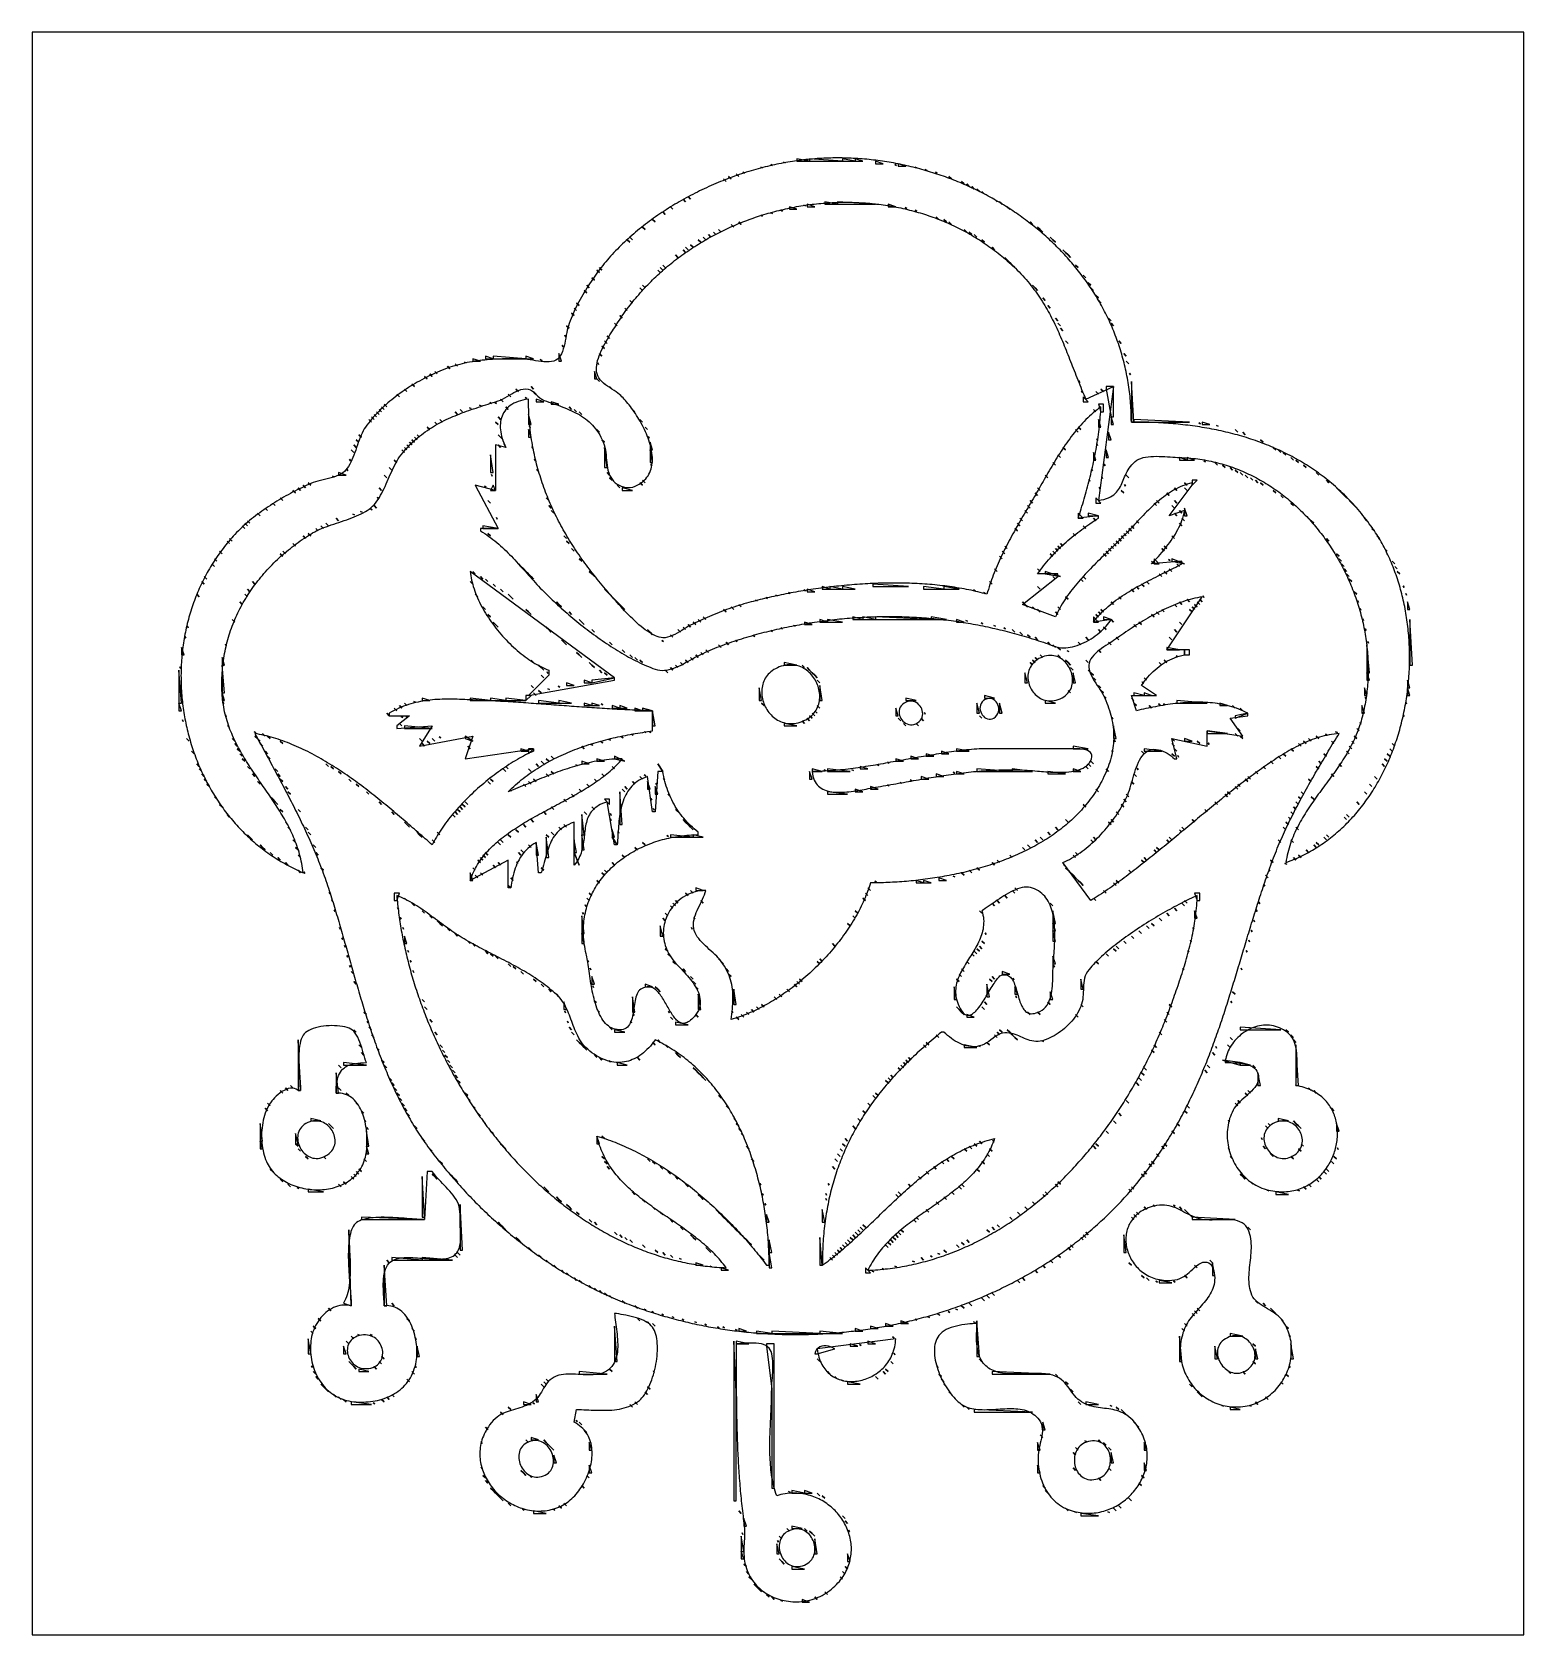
# Model space of a CAD drawing. Extents: x 0 to 589, y 0 to 633.
import ezdxf

# ---------------------------------------------------------------- set-up
doc = ezdxf.new("R2010")
doc.units = 0
for name, color, linetype in [('C250', 250, 'CONTINUOUS'), ('C251', 251, 'CONTINUOUS'), ('C252', 252, 'CONTINUOUS'), ('C253', 253, 'CONTINUOUS'), ('C254', 254, 'CONTINUOUS'), ('C27', 27, 'CONTINUOUS'), ('C37', 37, 'CONTINUOUS'), ('C47', 47, 'CONTINUOUS'), ('C49', 49, 'CONTINUOUS'), ('C59', 59, 'CONTINUOUS'), ('C7', 7, 'CONTINUOUS')]:
    doc.layers.add(name, color=color, linetype=linetype)

msp = doc.modelspace()

# ---------------------------------------------------------------- linework, layer by layer
at = {"layer": 'C250'}
for points in [[(280.666656, 577.666687), (281.333344, 577.333313), (280.666656, 577.666687)], [(287.666656, 579.666687), (288.333344, 579.333313), (287.666656, 579.666687)], [(340.666656, 580.666687), (341.333344, 580.333313), (340.666656, 580.666687)], [(313, 566), (313, 565), (318, 565), (313, 566)], [(344.666656, 563.666687), (345.333344, 563.333313), (344.666656, 563.666687)], [(380, 567), (381, 566), (380, 567)], [(348.666656, 562.666687), (349.333344, 562.333313), (348.666656, 562.666687)], [(235, 551), (236, 550), (235, 551)], [(372, 553), (373, 552), (372, 553)], [(398, 555), (399, 554), (398, 555)], [(258, 548), (259, 547), (258, 548)], [(407, 547), (408, 546), (407, 547)], [(249, 541), (250, 540), (249, 541)], [(384, 544), (385, 543), (384, 544)], [(218, 531), (219, 530), (218, 531)], [(421, 527), (422, 526), (421, 527)], [(404, 520), (405, 519), (404, 520)], [(210.333328, 513.333313), (210.666672, 512.666687), (210.333328, 513.333313)], [(227, 513), (228, 512), (227, 513)], [(406, 516), (407, 515), (406, 516)], [(225, 509), (226, 508), (225, 509)], [(170.666672, 502.666656), (171.333328, 502.333344), (170.666672, 502.666656)], [(222, 499), (222, 496), (223, 496), (222, 499)], [(433.333344, 498.333344), (433.666656, 497.666656), (433.333344, 498.333344)], [(434, 495), (434, 479), (435, 479), (434, 495)], [(187, 469), (183, 470), (183, 452), (175, 454), (184, 437), (177, 437), (177, 436), (177.8589, 435.4903), (178.7022, 434.9609), (179.5306, 434.4128), (180.3448, 433.8467), (181.1453, 433.2636), (181.9328, 432.6642), (182.708, 432.0494), (183.4715, 431.42), (184.224, 430.777), (184.9661, 430.1212), (185.6985, 429.4533), (186.4218, 428.7743), (187.1366, 428.085), (187.8437, 427.3863), (188.5436, 426.679), (189.237, 425.964), (189.9245, 425.242), (190.6069, 424.5141), (191.2847, 423.7809), (191.9586, 423.0434), (192.6292, 422.3025), (193.2972, 421.5589), (193.9633, 420.8135), (194.6281, 420.0672), (195.2922, 419.3208), (195.9562, 418.5751), (196.621, 417.8311), (197.287, 417.0896), (197.9549, 416.3513), (198.6254, 415.6173), (199.2991, 414.8882), (199.9767, 414.165), (200.6588, 413.4486), (201.3461, 412.7397), (202.0393, 412.0393), (202.6834, 411.3989), (203.3386, 410.7547), (204.0045, 410.107), (204.681, 409.4562), (205.3678, 408.8026), (206.0645, 408.1466), (206.771, 407.4887), (207.4869, 406.8292), (208.212, 406.1685), (208.946, 405.507), (209.6886, 404.845), (210.4397, 404.183), (211.1988, 403.5213), (211.9658, 402.8603), (212.7404, 402.2004), (213.5222, 401.542), (214.3111, 400.8854), (215.1068, 400.2311), (215.909, 399.5794), (216.7174, 398.9308), (217.5318, 398.2855), (218.3519, 397.644), (219.1774, 397.0066), (220.008, 396.3739), (220.8436, 395.746), (221.6838, 395.1235), (222.5284, 394.5066), (223.377, 393.8958), (224.2295, 393.2915), (225.0855, 392.6941), (225.9448, 392.1039), (226.8072, 391.5213), (227.6723, 390.9466), (228.5398, 390.3804), (229.4096, 389.8229), (230.2813, 389.2746), (231.1547, 388.7358), (232.0296, 388.207), (232.9055, 387.6884), (233.7824, 387.1805), (234.6598, 386.6837), (235.5376, 386.1983), (236.4155, 385.7248), (237.2931, 385.2635), (238.1703, 384.8147), (239.0468, 384.379), (239.9222, 383.9566), (240.7964, 383.548), (241.6691, 383.1535), (242.5399, 382.7736), (243.4087, 382.4085), (244.2752, 382.0587), (245.139, 381.7246), (246, 381.4066), (246.9034, 381.139), (247.8172, 380.9784), (248.7396, 380.9166), (249.6688, 380.9458), (250.6029, 381.0578), (251.5403, 381.2446), (252.4791, 381.4981), (253.4175, 381.8105), (254.3538, 382.1736), (255.2862, 382.5793), (256.2128, 383.0198), (257.1319, 383.4868), (258.0417, 383.9725), (258.9404, 384.4688), (259.8263, 384.9676), (260.6975, 385.461), (261.5522, 385.9408), (262.3887, 386.3991), (263.2052, 386.8279), (264, 387.2191), (264.9125, 387.6443), (265.8311, 388.0618), (266.7556, 388.4714), (267.6857, 388.8733), (268.6212, 389.2676), (269.5618, 389.6543), (270.5073, 390.0336), (271.4575, 390.4056), (272.4121, 390.7703), (273.3709, 391.1279), (274.3337, 391.4783), (275.3002, 391.8218), (276.2702, 392.1583), (277.2435, 392.4881), (278.2197, 392.8111), (279.1988, 393.1275), (280.1804, 393.4373), (281.1643, 393.7407), (282.1503, 394.0377), (283.1381, 394.3284), (284.1275, 394.613), (285.1183, 394.8914), (286.1102, 395.1638), (287.1029, 395.4304), (288.0964, 395.691), (289.0903, 395.946), (290.0843, 396.1952), (291.0783, 396.4389), (292.072, 396.6772), (293.0652, 396.91), (294.0576, 397.1376), (295.049, 397.3599), (296.0392, 397.5771), (297.0279, 397.7893), (298.0149, 397.9966), (299, 398.199), (299.9944, 398.3986), (300.9885, 398.5931), (301.9823, 398.7825), (302.9756, 398.9669), (303.9686, 399.1461), (304.9612, 399.3202), (305.9534, 399.4893), (306.9453, 399.6532), (307.9367, 399.812), (308.9278, 399.9658), (309.9185, 400.1144), (310.9088, 400.2579), (311.8987, 400.3964), (312.8882, 400.5297), (313.8774, 400.658), (314.8661, 400.7812), (315.8545, 400.8992), (316.8425, 401.0122), (317.8301, 401.12), (318.8172, 401.2228), (319.804, 401.3205), (320.7904, 401.413), (321.7764, 401.5005), (322.762, 401.5829), (323.7472, 401.6602), (324.732, 401.7324), (325.7163, 401.7995), (326.7003, 401.8615), (327.6839, 401.9184), (328.6671, 401.9702), (329.6498, 402.0169), (330.6322, 402.0585), (331.6141, 402.0951), (332.5956, 402.1265), (333.5767, 402.1528), (334.5574, 402.1741), (335.5377, 402.1902), (336.5176, 402.2013), (337.497, 402.2072), (338.4761, 402.2081), (339.4547, 402.2039), (340.4329, 402.1945), (341.4106, 402.1801), (342.388, 402.1606), (343.3649, 402.136), (344.3414, 402.1063), (345.3174, 402.0715), (346.293, 402.0317), (347.2682, 401.9867), (348.243, 401.9366), (349.2173, 401.8815), (350.1913, 401.8212), (351.1647, 401.7559), (352.1377, 401.6855), (353.1103, 401.6099), (354.0825, 401.5293), (355.0542, 401.4436), (356.0255, 401.3528), (356.9963, 401.2569), (357.9667, 401.156), (358.9367, 401.0499), (359.9061, 400.9387), (360.8752, 400.8225), (361.8438, 400.7011), (362.812, 400.5747), (363.7797, 400.4432), (364.7469, 400.3066), (365.7137, 400.1649), (366.68, 400.0181), (367.6459, 399.8662), (368.6114, 399.7092), (369.5763, 399.5472), (370.5408, 399.38), (371.5049, 399.2078), (372.4685, 399.0305), (373.4316, 398.848), (374.3943, 398.6605), (375.3565, 398.4679), (376.3182, 398.2703), (377.2795, 398.0675), (378.2403, 397.8596), (379.2006, 397.6467), (380.1604, 397.4287), (381.1198, 397.2055), (382.0787, 396.9773), (383.0371, 396.744), (383.9951, 396.5057), (384.9526, 396.2622), (385.9096, 396.0136), (386.8661, 395.76), (387.8221, 395.5013), (388.7777, 395.2374), (389.7328, 394.9685), (390.6873, 394.6946), (391.6414, 394.4155), (392.595, 394.1313), (393.5482, 393.8421), (394.5008, 393.5477), (395.4529, 393.2483), (396.4046, 392.9438), (397.3558, 392.6342), (398.3064, 392.3196), (399.2566, 391.9998), (400.2063, 391.675), (401.1554, 391.345), (402.1041, 391.01), (403.0523, 390.6699), (404, 390.3248), (404.7689, 390.0851), (405.5686, 389.9164), (406.3958, 389.8157), (407.247, 389.7803), (408.1188, 389.8073), (409.0077, 389.8937), (409.9105, 390.0366), (410.8235, 390.2332), (411.7435, 390.4807), (412.667, 390.776), (413.5907, 391.1164), (414.511, 391.4989), (415.4246, 391.9207), (416.3281, 392.3789), (417.218, 392.8706), (418.0909, 393.3929), (418.9435, 393.943), (419.7722, 394.5179), (420.5738, 395.1148), (421.3447, 395.7308), (422.0816, 396.363), (422.781, 397.0085), (423.4396, 397.6644), (424.0539, 398.3279), (424.6205, 398.9961), (425.136, 399.6661), (425.5969, 400.335), (426, 401), (419, 400), (419.5636, 400.7413), (420.1512, 401.4683), (420.7618, 402.1811), (421.3945, 402.8802), (422.0484, 403.5658), (422.7228, 404.2384), (423.4167, 404.8982), (424.1292, 405.5456), (424.8594, 406.181), (425.6066, 406.8046), (426.3697, 407.4167), (427.148, 408.0179), (427.9405, 408.6082), (428.7464, 409.1882), (429.5648, 409.7582), (430.3949, 410.3184), (431.2357, 410.8692), (432.0863, 411.411), (432.946, 411.9441), (433.8138, 412.4688), (434.6888, 412.9854), (435.5702, 413.4944), (436.4571, 413.996), (437.3486, 414.4906), (438.2439, 414.9784), (439.142, 415.46), (440.0421, 415.9355), (440.9433, 416.4053), (441.8448, 416.8698), (442.7456, 417.3293), (443.645, 417.7841), (444.5419, 418.2345), (445.4356, 418.681), (446.3251, 419.1238), (447.2096, 419.5633), (448.0882, 419.9998), (448.96, 420.4337), (449.8243, 420.8652), (450.6799, 421.2948), (451.5262, 421.7227), (452.3622, 422.1493), (453.1871, 422.5749), (454, 423), (454, 424), (442, 423), (442.6698, 423.7289), (443.3414, 424.4638), (444.0129, 425.2052), (444.6824, 425.9534), (445.3482, 426.7089), (446.0082, 427.472), (446.6608, 428.2433), (447.3039, 429.0231), (447.9358, 429.8119), (448.5546, 430.6101), (449.1584, 431.4181), (449.7454, 432.2363), (450.3138, 433.0653), (450.8615, 433.9053), (451.3869, 434.7569), (451.8881, 435.6204), (452.3631, 436.4962), (452.8101, 437.3849), (453.2273, 438.2868), (453.6128, 439.2024), (453.9648, 440.1321), (454.2813, 441.0762), (454.5606, 442.0353), (454.8008, 443.0097), (455, 444), (449, 442), (458, 454), (458, 455), (457.0256, 454.7347), (456.0705, 454.437), (455.1341, 454.108), (454.2156, 453.749), (453.3146, 453.3611), (452.4302, 452.9456), (451.562, 452.5037), (450.7093, 452.0365), (449.8714, 451.5452), (449.0477, 451.0312), (448.2376, 450.4954), (447.4405, 449.9393), (446.6557, 449.3639), (445.8826, 448.7704), (445.1205, 448.1601), (444.3689, 447.5341), (443.6271, 446.8938), (442.8945, 446.2401), (442.1705, 445.5745), (441.4543, 444.8979), (440.7454, 444.2118), (440.0432, 443.5172), (439.3471, 442.8154), (438.6563, 442.1075), (437.9702, 441.3948), (437.2884, 440.6784), (436.61, 439.9596), (435.9345, 439.2396), (435.2612, 438.5195), (434.5896, 437.8006), (433.9189, 437.084), (433.2486, 436.371), (432.578, 435.6628), (431.9066, 434.9606), (431.2443, 434.2767), (430.5736, 433.5929), (429.8953, 432.9089), (429.2099, 432.2246), (428.5183, 431.5398), (427.821, 430.8541), (427.1188, 430.1674), (426.4124, 429.4795), (425.7025, 428.7901), (424.9897, 428.099), (424.2747, 427.406), (423.5583, 426.7109), (422.8411, 426.0133), (422.1238, 425.3132), (421.4071, 424.6103), (420.6917, 423.9044), (419.9784, 423.1952), (419.2677, 422.4825), (418.5604, 421.7661), (417.8571, 421.0458), (417.1587, 420.3214), (416.4657, 419.5925), (415.7788, 418.8591), (415.0988, 418.1209), (414.4263, 417.3776), (413.762, 416.629), (413.1066, 415.875), (412.4609, 415.1152), (411.8254, 414.3495), (411.201, 413.5777), (410.5882, 412.7994), (409.9878, 412.0146), (409.4004, 411.2229), (408.8269, 410.4242), (408.2677, 409.6182), (407.7237, 408.8047), (407.1956, 407.9835), (406.6839, 407.1543), (406.1895, 406.317), (405.713, 405.4713), (405.2551, 404.6169), (404.8165, 403.7537), (404.3979, 402.8815), (404, 402), (391, 407), (405, 418), (405, 419), (397, 419), (397.5694, 419.8182), (398.1514, 420.6261), (398.7458, 421.4238), (399.3522, 422.2112), (399.9704, 422.9885), (400.6001, 423.7559), (401.2411, 424.5132), (401.8932, 425.2608), (402.5559, 425.9986), (403.2291, 426.7267), (403.9126, 427.4452), (404.606, 428.1542), (405.3091, 428.8538), (406.0216, 429.5441), (406.7433, 430.2251), (407.4739, 430.897), (408.2131, 431.5598), (408.9607, 432.2136), (409.7163, 432.8585), (410.4799, 433.4945), (411.251, 434.1219), (412.0294, 434.7406), (412.8149, 435.3507), (413.6072, 435.9523), (414.406, 436.5456), (415.2111, 437.1306), (416.0222, 437.7073), (416.839, 438.2759), (417.6613, 438.8365), (418.4888, 439.3891), (419.3213, 439.9338), (420.1584, 440.4707), (421, 441), (421, 442), (413, 441), (413.3045, 441.9411), (413.6065, 442.8849), (413.9058, 443.8312), (414.2022, 444.7801), (414.4956, 445.7314), (414.7858, 446.685), (415.0727, 447.641), (415.3561, 448.5992), (415.6359, 449.5595), (415.9119, 450.522), (416.184, 451.4865), (416.4519, 452.4529), (416.7157, 453.4212), (416.975, 454.3914), (417.2298, 455.3633), (417.4798, 456.3369), (417.7251, 457.3121), (417.9653, 458.2889), (418.2003, 459.2672), (418.4301, 460.2468), (418.6544, 461.2278), (418.873, 462.2101), (419.0859, 463.1937), (419.2929, 464.1783), (419.4937, 465.164), (419.6884, 466.1508), (419.8767, 467.1385), (420.0584, 468.127), (420.2335, 469.1164), (420.4017, 470.1065), (420.5629, 471.0972), (420.7169, 472.0886), (420.8637, 473.0805), (421.003, 474.0728), (421.1347, 475.0656), (421.2587, 476.0587), (421.3747, 477.052), (421.4827, 478.0455), (421.5825, 479.0392), (421.6739, 480.0329), (421.7567, 481.0266), (421.8309, 482.0202), (421.8963, 483.0137), (421.9527, 484.007), (422, 485), (421.2157, 484.4317), (420.4446, 483.8447), (419.6864, 483.2395), (418.9408, 482.6169), (418.2076, 481.9773), (417.4865, 481.3216), (416.7771, 480.6502), (416.0793, 479.9638), (415.3927, 479.2631), (414.7171, 478.5486), (414.0521, 477.821), (413.3977, 477.0809), (412.7533, 476.3289), (412.1189, 475.5657), (411.494, 474.7919), (410.8785, 474.0081), (410.272, 473.215), (409.6743, 472.4131), (409.0851, 471.6031), (408.5041, 470.7856), (407.9311, 469.9613), (407.3658, 469.1308), (406.8078, 468.2946), (406.2571, 467.4535), (405.7131, 466.608), (405.1758, 465.7588), (404.6447, 464.9065), (404.1197, 464.0518), (403.6005, 463.1952), (403.0867, 462.3373), (402.5782, 461.4789), (402.0746, 460.6205), (401.5756, 459.7628), (401.0811, 458.9064), (400.5906, 458.0518), (400.104, 457.1999), (399.621, 456.351), (399.1413, 455.506), (398.6645, 454.6654), (398.1906, 453.8298), (397.7191, 453), (397.2284, 452.1404), (396.7347, 451.2808), (396.2382, 450.4211), (395.7393, 449.5612), (395.2383, 448.7009), (394.7357, 447.8402), (394.2317, 446.979), (393.7267, 446.1172), (393.2211, 445.2546), (392.7152, 444.3913), (392.2094, 443.527), (391.7039, 442.6618), (391.1992, 441.7954), (390.6957, 440.9279), (390.1936, 440.059), (389.6933, 439.1888), (389.1951, 438.3171), (388.6995, 437.4439), (388.2068, 436.5689), (387.7173, 435.6922), (387.2313, 434.8136), (386.7493, 433.9331), (386.2715, 433.0505), (385.7984, 432.1657), (385.3302, 431.2787), (384.8674, 430.3893), (384.4102, 429.4975), (383.9591, 428.6032), (383.5144, 427.7062), (383.0763, 426.8065), (382.6454, 425.9039), (382.2219, 424.9985), (381.8062, 424.09), (381.3986, 423.1784), (380.9995, 422.2635), (380.6092, 421.3454), (380.2281, 420.4239), (379.8566, 419.4988), (379.495, 418.5702), (379.1435, 417.6379), (378.8027, 416.7017), (378.4729, 415.7617), (378.1543, 414.8177), (377.8474, 413.8696), (377.5524, 412.9174), (377.2698, 411.9608), (377, 411), (376.1243, 411.2414), (375.2419, 411.4754), (374.353, 411.702), (373.4576, 411.9214), (372.556, 412.1335), (371.6484, 412.3384), (370.7347, 412.5362), (369.8152, 412.7269), (368.89, 412.9105), (367.9593, 413.0871), (367.0232, 413.2568), (366.0819, 413.4196), (365.1354, 413.5756), (364.184, 413.7247), (363.2278, 413.8672), (362.2669, 414.0029), (361.3015, 414.132), (360.3316, 414.2546), (359.3576, 414.3706), (358.3794, 414.4801), (357.3973, 414.5831), (356.4114, 414.6798), (355.4218, 414.7702), (354.4287, 414.8543), (353.4322, 414.9321), (352.4325, 415.0038), (351.4297, 415.0694), (350.4239, 415.1288), (349.4154, 415.1823), (348.4042, 415.2298), (347.3904, 415.2713), (346.3743, 415.307), (345.356, 415.3369), (344.3356, 415.361), (343.3133, 415.3793), (342.2891, 415.392), (341.2633, 415.3991), (340.236, 415.4006), (339.2074, 415.3967), (338.1775, 415.3872), (337.1465, 415.3723), (336.1146, 415.3521), (335.082, 415.3266), (334.0486, 415.2958), (333.0148, 415.2598), (331.9807, 415.2186), (330.9463, 415.1723), (329.9118, 415.121), (328.8775, 415.0647), (327.8433, 415.0034), (326.8095, 414.9372), (325.7762, 414.8662), (324.7436, 414.7903), (323.7118, 414.7097), (322.6809, 414.6245), (321.6511, 414.5345), (320.6225, 414.44), (319.5953, 414.3409), (318.5696, 414.2373), (317.5456, 414.1293), (316.5233, 414.0169), (315.503, 413.9002), (314.4849, 413.7791), (313.4689, 413.6538), (312.4553, 413.5244), (311.4443, 413.3908), (310.4359, 413.2531), (309.4303, 413.1113), (308.4277, 412.9656), (307.4282, 412.816), (306.4319, 412.6624), (305.439, 412.5051), (304.4497, 412.3439), (303.464, 412.1791), (302.4821, 412.0105), (301.5042, 411.8383), (300.5304, 411.6626), (299.5609, 411.4833), (298.5957, 411.3005), (297.6351, 411.1143), (296.6792, 410.9248), (295.7281, 410.7319), (294.7819, 410.5357), (293.8409, 410.3364), (292.9051, 410.1338), (291.9748, 409.9282), (291.05, 409.7195), (290.1308, 409.5077), (289.2176, 409.293), (288.3102, 409.0754), (287.409, 408.8549), (286.5141, 408.6316), (285.6256, 408.4056), (284.7436, 408.1768), (283.8684, 407.9454), (283, 407.7114), (282.0117, 407.4372), (281.025, 407.1532), (280.0399, 406.8593), (279.0567, 406.5558), (278.0755, 406.2429), (277.0964, 405.9208), (276.1195, 405.5896), (275.145, 405.2495), (274.1731, 404.9007), (273.2039, 404.5435), (272.2375, 404.1779), (271.2741, 403.8042), (270.3139, 403.4225), (269.3569, 403.0331), (268.4034, 402.6361), (267.4534, 402.2316), (266.5072, 401.82), (265.5648, 401.4014), (264.6265, 400.9759), (263.6923, 400.5437), (262.7624, 400.1051), (261.8369, 399.6602), (260.9161, 399.2092), (260, 398.7523), (259.2016, 398.3232), (258.359, 397.8289), (257.4791, 397.2897), (256.5686, 396.7259), (255.6343, 396.158), (254.683, 395.6064), (253.7215, 395.0914), (252.7567, 394.6336), (251.7954, 394.2532), (250.8442, 393.9706), (249.9102, 393.8064), (249, 393.7808), (248.308, 393.86), (247.5923, 394.0182), (246.8553, 394.2508), (246.0989, 394.5535), (245.3255, 394.9218), (244.5372, 395.3513), (243.7363, 395.8376), (242.9248, 396.3761), (242.1051, 396.9626), (241.2794, 397.5924), (240.4497, 398.2613), (239.6184, 398.9647), (238.7875, 399.6983), (237.9594, 400.4576), (237.1362, 401.2381), (236.3201, 402.0355), (235.5133, 402.8453), (234.718, 403.663), (233.9364, 404.4842), (233.1706, 405.3046), (232.423, 406.1196), (231.6957, 406.9248), (230.9908, 407.7158), (230.3106, 408.4882), (229.6573, 409.2374), (229.0331, 409.9592), (228.4402, 410.649), (227.8807, 411.3024), (227.3569, 411.915), (226.8709, 412.4823), (226.4251, 413), (225.758, 413.7755), (225.097, 414.5532), (224.4422, 415.3332), (223.7935, 416.1155), (223.1511, 416.9001), (222.5149, 417.6869), (221.885, 418.4761), (221.2615, 419.2677), (220.6444, 420.0617), (220.0338, 420.858), (219.4297, 421.6568), (218.8321, 422.458), (218.2411, 423.2617), (217.6567, 424.0679), (217.079, 424.8766), (216.508, 425.6878), (215.9439, 426.5016), (215.3865, 427.3179), (214.836, 428.1369), (214.2924, 428.9585), (213.7558, 429.7827), (213.2262, 430.6096), (212.7037, 431.4391), (212.1882, 432.2714), (211.6799, 433.1064), (211.1788, 433.9442), (210.6849, 434.7848), (210.1983, 435.6281), (209.719, 436.4743), (209.2472, 437.3233), (208.7827, 438.1751), (208.3257, 439.0299), (207.8762, 439.8876), (207.4343, 440.7482), (207, 441.6117), (206.5733, 442.4782), (206.1544, 443.3477), (205.7431, 444.2203), (205.3397, 445.0959), (204.9441, 445.9745), (204.5564, 446.8562), (204.1767, 447.741), (203.8049, 448.629), (203.4411, 449.5201), (203.0854, 450.4144), (202.7378, 451.3118), (202.3984, 452.2125), (202.0672, 453.1165), (201.7443, 454.0236), (201.4296, 454.9341), (201.1233, 455.8479), (200.8254, 456.765), (200.5359, 457.6854), (200.2549, 458.6092), (199.9824, 459.5364), (199.7186, 460.4671), (199.4633, 461.4011), (199.2167, 462.3386), (198.9788, 463.2796), (198.7497, 464.2241), (198.5294, 465.1721), (198.318, 466.1237), (198.1154, 467.0789), (197.9218, 468.0376), (197.7372, 468.9999), (197.5617, 469.9659), (197.3952, 470.9355), (197.2378, 471.9088), (197.0897, 472.8858), (196.9507, 473.8666), (196.8211, 474.851), (196.7007, 475.8393), (196.5897, 476.8313), (196.4881, 477.8272), (196.396, 478.8268), (196.3134, 479.8303), (196.2403, 480.8378), (196.1768, 481.8491), (196.123, 482.8643), (196.0788, 483.8834), (196.0444, 484.9066), (196.0197, 485.9337), (196.0049, 486.9648), (196, 488), (194.8751, 487.8461), (193.8151, 487.6435), (192.8191, 487.3939), (191.8861, 487.0989), (191.0154, 486.7602), (190.2061, 486.3794), (189.4574, 485.9584), (188.7683, 485.4986), (188.1382, 485.0019), (187.566, 484.4698), (187.0511, 483.9042), (186.5924, 483.3066), (186.1892, 482.6787), (185.8406, 482.0222), (185.5458, 481.3388), (185.304, 480.6302), (185.1142, 479.898), (184.9756, 479.144), (184.8874, 478.3697), (184.8488, 477.5769), (184.8588, 476.7673), (184.9167, 475.9425), (185.0216, 475.1043), (185.1726, 474.2542), (185.3688, 473.394), (185.6096, 472.5254), (185.8939, 471.65), (186.221, 470.7695), (186.5899, 469.8856), (187, 469)], [(185, 488), (186, 487), (185, 488)], [(198, 491), (199, 490), (198, 491)], [(199, 488), (199, 487), (202, 487), (199, 488)], [(136, 483), (137, 482), (136, 483)], [(196, 476), (196, 473), (197, 473), (196, 476)], [(240, 480), (241, 479), (240, 480)], [(413, 477), (414, 476), (413, 477)], [(421, 480), (421, 477), (422, 477), (421, 480)], [(426, 481), (426, 478), (427, 478), (426, 481)], [(460.666656, 478.666656), (461.333344, 478.333344), (460.666656, 478.666656)], [(128, 472), (129, 471), (128, 472)], [(152, 474), (153, 473), (152, 474)], [(185, 473), (186, 472), (185, 473)], [(407, 469), (408, 468), (407, 469)], [(490, 469), (491, 468), (490, 469)], [(125.333336, 464.333344), (125.666664, 463.666656), (125.333336, 464.333344)], [(146, 468), (147, 467), (146, 468)], [(198.333328, 464.333344), (198.666672, 463.666656), (198.333328, 464.333344)], [(456, 465), (456, 464), (459, 464), (456, 465)], [(124.333336, 460.333344), (124.666664, 459.666656), (124.333336, 460.333344)], [(139, 458), (140, 457), (139, 458)], [(199.333328, 460.333344), (199.666672, 459.666656), (199.333328, 460.333344)], [(502, 462), (503, 461), (502, 462)], [(511, 456), (512, 455), (511, 456)], [(240, 455), (241, 454), (240, 455)], [(455, 453), (456, 452), (455, 453)], [(518, 450), (519, 449), (518, 450)], [(92, 445), (93, 444), (92, 445)], [(392, 444), (393, 443), (392, 444)], [(443, 447), (444, 446), (443, 447)], [(451, 448), (452, 447), (451, 448)], [(455, 445), (455, 442), (456, 442), (455, 445)], [(83, 438), (84, 437), (83, 438)], [(413, 443), (413, 441), (415, 441), (413, 443)], [(434, 438), (435, 437), (434, 438)], [(436, 440), (437, 439), (436, 440)], [(504, 441), (505, 440), (504, 441)], [(505, 440), (506, 439), (505, 440)], [(406, 431), (407, 430), (406, 431)], [(99, 428), (100, 427), (99, 428)], [(402, 427), (403, 426), (402, 427)], [(405, 430), (406, 429), (405, 430)], [(446, 429), (447, 428), (446, 429)], [(450, 425), (450, 424), (455, 423), (450, 425)], [(71, 423), (72, 422), (71, 423)], [(197, 418), (198, 417), (197, 418)], [(452, 423), (453, 422), (452, 423)], [(226, 413), (227, 412), (226, 413)], [(306, 413), (306, 412), (309, 412), (306, 413)], [(352, 414), (352, 413), (360, 413), (352, 414)], [(375.666656, 411.666656), (376.333344, 411.333344), (375.666656, 411.666656)], [(434, 413), (435, 412), (434, 413)], [(541.333313, 414.333344), (541.666687, 413.666656), (541.333313, 414.333344)], [(82, 408), (83, 407), (82, 408)], [(178, 406), (179, 405), (178, 406)], [(189, 410), (190, 409), (189, 410)], [(233, 406), (234, 405), (233, 406)], [(285.666656, 408.666656), (286.333344, 408.333344), (285.666656, 408.666656)], [(436.7391, 179), (437.401, 179.8194), (438.0551, 180.6406), (438.7017, 181.4635), (439.3406, 182.2881), (439.9721, 183.1144), (440.5961, 183.9423), (441.2128, 184.7719), (441.8222, 185.6032), (442.4245, 186.4361), (443.0197, 187.2706), (443.6078, 188.1068), (444.189, 188.9446), (444.7633, 189.7839), (445.3309, 190.6249), (445.8918, 191.4675), (446.446, 192.3116), (446.9937, 193.1573), (447.5349, 194.0045), (448.0698, 194.8533), (448.5983, 195.7036), (449.1206, 196.5555), (449.6368, 197.4088), (450.1469, 198.2637), (450.651, 199.12), (451.1492, 199.9778), (451.6416, 200.8371), (452.1283, 201.6979), (452.6092, 202.5601), (453.0846, 203.4238), (453.5545, 204.2888), (454.0189, 205.1553), (454.478, 206.0233), (454.9319, 206.8926), (455.3805, 207.7633), (455.824, 208.6354), (456.2625, 209.5088), (456.696, 210.3837), (457.1247, 211.2598), (457.5486, 212.1373), (457.9677, 213.0162), (458.3823, 213.8963), (458.7922, 214.7778), (459.1977, 215.6606), (459.5988, 216.5446), (459.9956, 217.43), (460.3882, 218.3166), (460.7765, 219.2045), (461.1608, 220.0936), (461.5412, 220.9839), (461.9176, 221.8755), (462.2901, 222.7683), (462.6589, 223.6623), (463.024, 224.5576), (463.3855, 225.454), (463.7435, 226.3515), (464.0981, 227.2503), (464.4493, 228.1502), (464.7972, 229.0513), (465.1419, 229.9534), (465.4834, 230.8568), (465.822, 231.7612), (466.1575, 232.6667), (466.4902, 233.5734), (466.8201, 234.4811), (467.1473, 235.3899), (467.4718, 236.2998), (467.7937, 237.2107), (468.1131, 238.1227), (468.4302, 239.0357), (468.7449, 239.9498), (469.0574, 240.8648), (469.3677, 241.7809), (469.6759, 242.698), (469.9821, 243.616), (470.2863, 244.535), (470.5887, 245.455), (470.8894, 246.376), (471.1883, 247.2979), (471.4857, 248.2207), (471.7815, 249.1445), (472.0758, 250.0691), (472.3688, 250.9947), (472.6605, 251.9212), (472.9509, 252.8485), (473.2402, 253.7768), (473.5285, 254.7059), (473.8158, 255.6358), (474.1022, 256.5666), (474.3878, 257.4983), (474.6726, 258.4307), (474.9568, 259.364), (475.2404, 260.2981), (475.5235, 261.2329), (475.8062, 262.1686), (476.0885, 263.105), (476.3706, 264.0422), (476.6525, 264.9801), (476.9343, 265.9188), (477.2161, 266.8582), (477.4979, 267.7984), (477.7799, 268.7393), (478.062, 269.6808), (478.3445, 270.6231), (478.6274, 271.566), (478.9107, 272.5096), (479.1945, 273.4539), (479.479, 274.3988), (479.7641, 275.3444), (480.05, 276.2906), (480.3368, 277.2374), (480.6245, 278.1848), (480.9132, 279.1329), (481.203, 280.0815), (481.494, 281.0307), (481.7862, 281.9805), (482.0797, 282.9309), (482.3747, 283.8818), (482.6711, 284.8332), (482.9692, 285.7852), (483.2688, 286.7377), (483.5702, 287.6907), (483.8734, 288.6442), (484.1785, 289.5982), (484.4855, 290.5526), (484.7946, 291.5076), (485.1058, 292.463), (485.4192, 293.4188), (485.7349, 294.3751), (486.053, 295.3319), (486.3735, 296.289), (486.6965, 297.2466), (487.0221, 298.2045), (487.3504, 299.1629), (487.6815, 300.1216), (488.0154, 301.0807), (488.3522, 302.0401), (488.6921, 303), (489.0413, 303.972), (489.396, 304.9396), (489.756, 305.9029), (490.1214, 306.862), (490.492, 307.8169), (490.8678, 308.7677), (491.2486, 309.7146), (491.6343, 310.6577), (492.025, 311.597), (492.4205, 312.5327), (492.8208, 313.4648), (493.2257, 314.3935), (493.6351, 315.3188), (494.0491, 316.2409), (494.4674, 317.1599), (494.8901, 318.0758), (495.317, 318.9888), (495.7481, 319.8989), (496.1833, 320.8063), (496.6225, 321.711), (497.0656, 322.6132), (497.5125, 323.5129), (497.9632, 324.4104), (498.4175, 325.3055), (498.8755, 326.1985), (499.3369, 327.0895), (499.8018, 327.9786), (500.27, 328.8657), (500.7415, 329.7512), (501.2162, 330.635), (501.694, 331.5172), (502.1748, 332.3981), (502.6586, 333.2775), (503.1452, 334.1558), (503.6345, 335.0329), (504.1266, 335.9089), (504.6213, 336.784), (505.1185, 337.6583), (505.6182, 338.5318), (506.1202, 339.4046), (506.6245, 340.277), (507.131, 341.1488), (507.6397, 342.0204), (508.1503, 342.8917), (508.663, 343.7628), (509.1775, 344.6339), (509.6938, 345.5051), (510.2118, 346.3764), (510.7315, 347.248), (511.2527, 348.12), (511.7754, 348.9923), (512.2995, 349.8653), (512.8248, 350.7389), (513.3514, 351.6133), (513.8792, 352.4885), (514.408, 353.3647), (514.9378, 354.2419), (515.4685, 355.1203), (516, 356), (515.0136, 355.9051), (514.0324, 355.7828), (513.0563, 355.6337), (512.0854, 355.4586), (511.1196, 355.2584), (510.159, 355.0337), (509.2036, 354.7855), (508.2533, 354.5145), (507.3081, 354.2214), (506.3681, 353.9072), (505.4332, 353.5725), (504.5035, 353.2181), (503.5789, 352.8449), (502.6595, 352.4537), (501.7452, 352.0451), (500.8361, 351.6201), (499.932, 351.1794), (499.0332, 350.7237), (498.1395, 350.254), (497.2509, 349.7709), (496.3674, 349.2753), (495.4891, 348.7679), (494.6159, 348.2496), (493.7479, 347.7211), (492.885, 347.1833), (492.0272, 346.6368), (491.1745, 346.0826), (490.327, 345.5214), (489.4846, 344.9539), (488.6474, 344.381), (487.8152, 343.8034), (486.9882, 343.2221), (486.1663, 342.6376), (485.3496, 342.0509), (484.538, 341.4627), (483.7315, 340.8738), (482.9301, 340.285), (482.1338, 339.6971), (481.3427, 339.1109), (480.5566, 338.5272), (479.7757, 337.9467), (479, 337.3703), (478.2041, 336.7769), (477.4096, 336.1802), (476.6166, 335.58), (475.8248, 334.9765), (475.0343, 334.37), (474.2451, 333.7603), (473.457, 333.1478), (472.67, 332.5325), (471.8841, 331.9145), (471.0992, 331.2939), (470.3152, 330.6709), (469.5322, 330.0456), (468.75, 329.4181), (467.9685, 328.7884), (467.1879, 328.1568), (466.4079, 327.5233), (465.6285, 326.8881), (464.8497, 326.2513), (464.0714, 325.6129), (463.2936, 324.9731), (462.5162, 324.3321), (461.7392, 323.6899), (460.9625, 323.0467), (460.1861, 322.4025), (459.4098, 321.7576), (458.6337, 321.1119), (457.8577, 320.4657), (457.0818, 319.819), (456.3058, 319.1719), (455.5298, 318.5247), (454.7536, 317.8773), (453.9773, 317.2299), (453.2007, 316.5827), (452.4239, 315.9357), (451.6468, 315.289), (450.8692, 314.6429), (450.0913, 313.9973), (449.3128, 313.3524), (448.5338, 312.7084), (447.7542, 312.0653), (446.9739, 311.4232), (446.193, 310.7823), (445.4112, 310.1428), (444.6287, 309.5046), (443.8453, 308.868), (443.061, 308.233), (442.2757, 307.5997), (441.4894, 306.9684), (440.702, 306.339), (439.9135, 305.7117), (439.1237, 305.0867), (438.3328, 304.464), (437.5405, 303.8438), (436.747, 303.2261), (435.952, 302.6112), (435.1555, 301.999), (434.3576, 301.3898), (433.5581, 300.7836), (432.7569, 300.1806), (431.9542, 299.5809), (431.1496, 298.9845), (430.3434, 298.3917), (429.5352, 297.8025), (428.7253, 297.217), (427.9133, 296.6354), (427.0994, 296.0578), (426.2835, 295.4843), (425.4654, 294.915), (424.6452, 294.35), (423.8228, 293.7894), (422.9982, 293.2335), (422.1712, 292.6822), (421.3419, 292.1357), (420.5102, 291.5941), (419.676, 291.0575), (418.8392, 290.5261), (418, 290), (407, 305), (407.8671, 305.4006), (408.7284, 305.8267), (409.5835, 306.2773), (410.4319, 306.7519), (411.2734, 307.2497), (412.1075, 307.7699), (412.9339, 308.3118), (413.7521, 308.8746), (414.5617, 309.4577), (415.3625, 310.0602), (416.1539, 310.6815), (416.9357, 311.3208), (417.7075, 311.9774), (418.4688, 312.6505), (419.2192, 313.3394), (419.9585, 314.0434), (420.6861, 314.7617), (421.4018, 315.4935), (422.1052, 316.2382), (422.7958, 316.9951), (423.4732, 317.7633), (424.1372, 318.5421), (424.7872, 319.3309), (425.423, 320.1288), (426.0442, 320.9351), (426.6503, 321.7491), (427.241, 322.5701), (427.8158, 323.3973), (428.3745, 324.2299), (428.9166, 325.0673), (429.4418, 325.9087), (429.9496, 326.7534), (430.4397, 327.6006), (430.9117, 328.4496), (431.3652, 329.2996), (431.7998, 330.15), (432.2152, 331), (432.5731, 331.8067), (432.9093, 332.671), (433.2283, 333.5849), (433.5343, 334.5403), (433.8316, 335.5292), (434.1246, 336.5436), (434.4176, 337.5755), (434.715, 338.6167), (435.021, 339.6593), (435.34, 340.6953), (435.6764, 341.7165), (436.0343, 342.715), (436.4183, 343.6827), (436.8326, 344.6116), (437.2814, 345.4936), (437.7693, 346.3208), (438.3005, 347.0851), (438.8792, 347.7783), (439.51, 348.3927), (440.2978, 348.9691), (441.1255, 349.3774), (441.9845, 349.6307), (442.8659, 349.7424), (443.7611, 349.7258), (444.6614, 349.5942), (445.558, 349.3609), (446.4422, 349.0393), (447.3053, 348.6427), (448.1387, 348.1843), (448.9335, 347.6775), (449.6812, 347.1357), (450.3729, 346.572), (451, 346), (452, 346), (450, 354), (464, 351), (464, 357), (478, 355), (473, 362), (480, 363), (480, 364), (479.1271, 364.4413), (478.2449, 364.8556), (477.3538, 365.2433), (476.4542, 365.605), (475.5464, 365.9414), (474.6309, 366.253), (473.7079, 366.5404), (472.7779, 366.8041), (471.8413, 367.0447), (470.8985, 367.2628), (469.9497, 367.459), (468.9955, 367.6339), (468.0361, 367.788), (467.072, 367.9219), (466.1036, 368.0362), (465.1312, 368.1315), (464.1552, 368.2083), (463.176, 368.2672), (462.1939, 368.3088), (461.2094, 368.3337), (460.2229, 368.3425), (459.2346, 368.3357), (458.2451, 368.3139), (457.2546, 368.2776), (456.2635, 368.2275), (455.2723, 368.1642), (454.2814, 368.0881), (453.291, 368), (452.3016, 367.9003), (451.3135, 367.7897), (450.3272, 367.6687), (449.343, 367.5378), (448.3613, 367.3978), (447.3825, 367.2491), (446.4069, 367.0923), (445.435, 366.928), (444.4671, 366.7568), (443.5037, 366.5793), (442.545, 366.396), (441.5914, 366.2075), (440.6434, 366.0144), (439.7014, 365.8173), (438.7656, 365.6167), (437.8365, 365.4132), (436.9145, 365.2075), (436, 365), (434, 371), (444, 371), (438, 375), (438.6123, 375.848), (439.2411, 376.6769), (439.887, 377.4852), (440.5503, 378.2716), (441.2317, 379.0347), (441.9316, 379.7734), (442.6505, 380.4861), (443.389, 381.1716), (444.1476, 381.8286), (444.9267, 382.4556), (445.7269, 383.0515), (446.5486, 383.6148), (447.3925, 384.1442), (448.259, 384.6384), (449.1486, 385.0961), (450.0618, 385.5159), (450.9991, 385.8964), (451.9611, 386.2365), (452.9482, 386.5346), (453.961, 386.7895), (455, 387), (455, 389), (448, 389), (462, 410), (461.0294, 409.8216), (460.061, 409.6217), (459.095, 409.4009), (458.1313, 409.1596), (457.1703, 408.8986), (456.212, 408.6185), (455.2565, 408.3199), (454.304, 408.0034), (453.3547, 407.6697), (452.4086, 407.3193), (451.4659, 406.9529), (450.5267, 406.5712), (449.5912, 406.1746), (448.6595, 405.7639), (447.7318, 405.3396), (446.8081, 404.9024), (445.8886, 404.453), (444.9735, 403.9918), (444.0628, 403.5196), (443.1568, 403.037), (442.2555, 402.5445), (441.3591, 402.0429), (440.4678, 401.5327), (439.5815, 401.0145), (438.7006, 400.489), (437.8252, 399.9567), (436.9552, 399.4184), (436.091, 398.8746), (435.2327, 398.326), (434.3803, 397.7731), (433.534, 397.2166), (432.6939, 396.6571), (431.8603, 396.0953), (431.0331, 395.5317), (430.2127, 394.9669), (429.399, 394.4017), (428.5922, 393.8365), (427.7925, 393.2721), (427, 392.7091), (426.3417, 392.2568), (425.6091, 391.777), (424.8194, 391.2694), (423.9898, 390.7341), (423.1375, 390.1709), (422.2798, 389.5797), (421.434, 388.9605), (420.6173, 388.3131), (419.8469, 387.6375), (419.1401, 386.9335), (418.5141, 386.2011), (417.9862, 385.4402), (417.5737, 384.6506), (417.2936, 383.8323), (417.1635, 382.9853), (417.1834, 382.1452), (417.328, 381.2838), (417.5819, 380.4051), (417.9297, 379.5133), (418.3559, 378.6124), (418.8451, 377.7065), (419.3818, 376.7996), (419.9507, 375.8959), (420.5363, 374.9994), (421.1231, 374.1141), (421.6958, 373.2443), (422.2389, 372.3938), (422.7369, 371.5669), (423.1745, 370.7676), (423.5362, 370), (423.9478, 369.0056), (424.3343, 368.02), (424.6958, 367.0427), (425.0319, 366.0732), (425.3427, 365.111), (425.6279, 364.1555), (425.8874, 363.2062), (426.1211, 362.2625), (426.3289, 361.324), (426.5107, 360.3901), (426.6663, 359.4604), (426.7955, 358.5342), (426.8984, 357.611), (426.9746, 356.6904), (427.0242, 355.7718), (427.047, 354.8546), (427.0428, 353.9384), (427.0115, 353.0226), (426.953, 352.1068), (426.8671, 351.1903), (426.7538, 350.2726), (426.6129, 349.3533), (426.4443, 348.4318), (426.2478, 347.5076), (426.0234, 346.5801), (425.7708, 345.6488), (425.49, 344.7133), (425.1808, 343.7729), (424.8432, 342.8272), (424.4769, 341.8756), (424.0819, 340.9176), (423.6579, 339.9526), (423.205, 338.9803), (422.723, 338)], [(426, 408), (427, 407), (426, 408)], [(429, 410), (430, 409), (429, 410)], [(542.333313, 411.333344), (542.666687, 410.666656), (542.333313, 411.333344)], [(180, 403), (181, 402), (180, 403)], [(311, 401), (311, 400), (314, 400), (311, 401)], [(328, 402), (328, 401), (333, 401), (328, 402)], [(355, 402), (355, 401), (361, 401), (355, 402)], [(422, 405), (423, 404), (422, 405)], [(457, 405), (458, 404), (457, 405)], [(544, 401), (544, 383), (545, 383), (544, 401)], [(61.333332, 398.333344), (61.666668, 397.666656), (61.333332, 398.333344)], [(379.666656, 398.666656), (380.333344, 398.333344), (379.666656, 398.666656)], [(383.666656, 397.666656), (384.333344, 397.333344), (383.666656, 397.666656)], [(428, 394), (429, 393), (428, 394)], [(449, 394), (450, 393), (449, 394)], [(210, 392), (211, 391), (210, 392)], [(216, 387), (217, 386), (216, 387)], [(233, 389), (234, 388), (233, 389)], [(401, 392), (402, 391), (401, 392)], [(408.666656, 388.666656), (409.333344, 388.333344), (408.666656, 388.666656)], [(527.333313, 392.333344), (527.666687, 391.666656), (527.333313, 392.333344)], [(200, 383), (201, 382), (200, 383)], [(203.333328, 380.333344), (203.666672, 379.666656), (203.333328, 380.333344)], [(221, 383), (222, 382), (221, 383)], [(240, 385), (241, 384), (240, 385)], [(418, 380), (419, 379), (418, 380)], [(445, 384), (446, 383), (445, 384)], [(527, 380), (527, 377), (528, 377), (527, 380)], [(197, 375), (198, 374), (197, 375)], [(211, 376), (211, 375), (214, 375), (211, 376)], [(218, 377), (218, 376), (221, 376), (218, 377)], [(311, 375), (311, 369), (312, 369), (311, 375)], [(421, 375), (422, 374), (421, 375)], [(438.333344, 376.333344), (438.666656, 375.666656), (438.333344, 376.333344)], [(75.333336, 368.333344), (75.666664, 367.666656), (75.333336, 368.333344)], [(240.3179, 254.9675), (239.8696, 254.6209), (239.4792, 254.2012), (239.1413, 253.7149), (238.8504, 253.1685), (238.6012, 252.5686), (238.3881, 251.9216), (238.2058, 251.234), (238.0489, 250.5125), (237.9119, 249.7635), (237.7893, 248.9935), (237.6758, 248.2091), (237.566, 247.4168), (237.4544, 246.6231), (237.3356, 245.8346), (237.2041, 245.0577), (237.0546, 244.299), (236.8816, 243.5651), (236.6797, 242.8623), (236.4434, 242.1974), (236.1674, 241.5767), (235.8462, 241.0068), (235.4744, 240.4943), (235.0466, 240.0456), (234.5573, 239.6674), (234.0012, 239.366), (233.3727, 239.148), (232.6665, 239.0201), (231.8771, 238.9886), (230.9992, 239.0601), (230.2351, 239.2046), (229.5091, 239.4237), (228.8199, 239.714), (228.1665, 240.0722), (227.5475, 240.4947), (226.962, 240.9783), (226.4087, 241.5195), (225.8865, 242.1149), (225.3942, 242.7612), (224.9306, 243.455), (224.4946, 244.1929), (224.085, 244.9715), (223.7006, 245.7874), (223.3404, 246.6373), (223.0031, 247.5176), (222.6875, 248.4251), (222.3926, 249.3564), (222.1171, 250.3081), (221.8599, 251.2767), (221.6199, 252.259), (221.3958, 253.2514), (221.1865, 254.2507), (220.9909, 255.2534), (220.8077, 256.2562), (220.6359, 257.2556), (220.4742, 258.2483), (220.3215, 259.2309), (220.1766, 260.2), (220.0385, 261.1522), (219.9058, 262.0841), (219.7775, 262.9924), (219.6524, 263.8736), (219.5293, 264.7243), (219.4071, 265.5413), (219.2846, 266.321), (219.1606, 267.0601), (219.0341, 267.7552), (218.9037, 268.403), (218.7685, 269), (218.5466, 269.9658), (218.3503, 270.9247), (218.1792, 271.8763), (218.0331, 272.8207), (217.9117, 273.7578), (217.8146, 274.6874), (217.7417, 275.6094), (217.6925, 276.5238), (217.6668, 277.4304), (217.6644, 278.3291), (217.6848, 279.2199), (217.7278, 280.1026), (217.7932, 280.9772), (217.8806, 281.8435), (217.9897, 282.7014), (218.1203, 283.5509), (218.272, 284.3918), (218.4445, 285.224), (218.6376, 286.0475), (218.851, 286.8621), (219.0843, 287.6678), (219.3373, 288.4643), (219.6097, 289.2518), (219.9012, 290.0299), (220.2115, 290.7987), (220.5402, 291.558), (220.8872, 292.3078), (221.2521, 293.0478), (221.6346, 293.7781), (222.0344, 294.4986), (222.4512, 295.2091), (222.8848, 295.9095), (223.3348, 296.5997), (223.801, 297.2797), (224.283, 297.9493), (224.7806, 298.6084), (225.2934, 299.257), (225.8212, 299.8949), (226.3637, 300.522), (226.9206, 301.1383), (227.4915, 301.7436), (228.0763, 302.3378), (228.6745, 302.9208), (229.286, 303.4926), (229.9104, 304.053), (230.5474, 304.6019), (231.1967, 305.1393), (231.858, 305.6649), (232.5311, 306.1788), (233.2156, 306.6809), (233.9113, 307.1709), (234.6178, 307.6489), (235.3349, 308.1147), (236.0623, 308.5683), (236.7996, 309.0094), (237.5466, 309.4381), (238.303, 309.8542), (239.0685, 310.2576), (239.8428, 310.6483), (240.6256, 311.0261), (241.4166, 311.3909), (242.2155, 311.7426), (243.0221, 312.0811), (243.8359, 312.4064), (244.6568, 312.7183), (245.4845, 313.0167), (246.3186, 313.3015), (247.1588, 313.5727), (248.0049, 313.8301), (248.8566, 314.0736), (249.7135, 314.3031), (250.5754, 314.5185), (251.442, 314.7198), (252.313, 314.9067), (253.188, 315.0793), (254.0669, 315.2374), (254.9493, 315.3809), (255.8349, 315.5098), (256.7234, 315.6239), (257.6145, 315.723), (258.508, 315.8072), (259.4035, 315.8763), (260.3007, 315.9303), (261.1994, 315.9689), (262.0992, 315.9922), (263, 316), (263, 317), (262.2099, 317.6315), (261.4422, 318.2792), (260.6967, 318.943), (259.9734, 319.6224), (259.2723, 320.3173), (258.5933, 321.0274), (257.9364, 321.7526), (257.3016, 322.4924), (256.6888, 323.2468), (256.098, 324.0154), (255.5291, 324.798), (254.9821, 325.5943), (254.457, 326.4042), (253.9538, 327.2273), (253.4723, 328.0635), (253.0126, 328.9124), (252.5746, 329.7739), (252.1583, 330.6477), (251.7637, 331.5335), (251.3907, 332.4311), (251.0392, 333.3402), (250.7093, 334.2607), (250.4009, 335.1922), (250.114, 336.1346), (249.8485, 337.0875), (249.6043, 338.0507), (249.3816, 339.024), (249.1801, 340.0072), (249, 341), (247, 341), (246, 325), (245, 325), (243, 339), (242.034, 338.6603), (241.1254, 338.278), (240.2722, 337.8547), (239.4726, 337.3919), (238.7246, 336.8912), (238.0265, 336.3542), (237.3762, 335.7823), (236.772, 335.1773), (236.212, 334.5405), (235.6943, 333.8737), (235.2169, 333.1784), (234.7781, 332.4561), (234.376, 331.7084), (234.0086, 330.9368), (233.6741, 330.143), (233.3706, 329.3285), (233.0963, 328.4949), (232.8492, 327.6437), (232.6276, 326.7764), (232.4294, 325.8947), (232.2528, 325.0002), (232.096, 324.0943), (231.9571, 323.1787), (231.8341, 322.2548), (231.7253, 321.3244), (231.6287, 320.3889), (231.5424, 319.4499), (231.4647, 318.509), (231.3935, 317.5677), (231.3271, 316.6276), (231.2635, 315.6903), (231.2008, 314.7573), (231.1373, 313.8302), (231.071, 312.9106), (231, 312), (230, 312), (227, 329), (226.0356, 328.6647), (225.1479, 328.3011), (224.3335, 327.9103), (223.5887, 327.4933), (222.9103, 327.0513), (222.2946, 326.5852), (221.7383, 326.0961), (221.2378, 325.5851), (220.7898, 325.0532), (220.3907, 324.5016), (220.0372, 323.9311), (219.7256, 323.343), (219.4526, 322.7383), (219.2147, 322.118), (219.0084, 321.4833), (218.8303, 320.835), (218.6769, 320.1744), (218.5447, 319.5025), (218.4303, 318.8203), (218.3303, 318.1289), (218.241, 317.4293), (218.1592, 316.7227), (218.0813, 316.01), (218.0038, 315.2924), (217.9234, 314.5709), (217.8364, 313.8465), (217.7395, 313.1203), (217.6293, 312.3934), (217.5021, 311.6669), (217.3547, 310.9417), (217.1834, 310.219), (216.9849, 309.4998), (216.7557, 308.7852), (216.4922, 308.0762), (216.1912, 307.3739), (215.849, 306.6794), (215.4623, 305.9937), (215.0275, 305.3178), (214.5412, 304.6529), (214, 304), (214, 321), (212.8966, 320.5673), (211.8778, 320.1093), (210.9391, 319.6263), (210.0761, 319.1184), (209.2844, 318.5858), (208.5596, 318.0287), (207.8973, 317.4473), (207.2932, 316.8417), (206.7427, 316.2123), (206.2416, 315.559), (205.7853, 314.8822), (205.3696, 314.182), (204.9899, 313.4586), (204.642, 312.7122), (204.3213, 311.9429), (204.0235, 311.1511), (203.7442, 310.3368), (203.4791, 309.5002), (203.2235, 308.6415), (202.9733, 307.761), (202.724, 306.8587), (202.4711, 305.935), (202.2103, 304.9899), (201.9372, 304.0236), (201.6474, 303.0364), (201.3364, 302.0285), (201, 301), (200, 301), (199, 313), (198.0975, 312.4404), (197.2512, 311.8513), (196.4588, 311.2335), (195.7184, 310.5876), (195.0281, 309.9145), (194.3857, 309.2147), (193.7894, 308.4891), (193.237, 307.7384), (192.7266, 306.9634), (192.2562, 306.1646), (191.8238, 305.3429), (191.4274, 304.4991), (191.0649, 303.6337), (190.7344, 302.7477), (190.4338, 301.8416), (190.1611, 300.9162), (189.9145, 299.9723), (189.6917, 299.0105), (189.4909, 298.0317), (189.31, 297.0365), (189.147, 296.0257), (189, 295), (188, 295), (188, 306), (173, 298), (173.2801, 298.8326), (173.5839, 299.6504), (173.9106, 300.4538), (174.26, 301.243), (174.6314, 302.0182), (175.0243, 302.7798), (175.4384, 303.5282), (175.873, 304.2635), (176.3277, 304.9861), (176.8021, 305.6963), (177.2955, 306.3944), (177.8077, 307.0807), (178.3379, 307.7554), (178.8858, 308.419), (179.4509, 309.0716), (180.0327, 309.7135), (180.6306, 310.3452), (181.2442, 310.9668), (181.8731, 311.5787), (182.5167, 312.1811), (183.1745, 312.7744), (183.846, 313.3589), (184.5308, 313.9348), (185.2283, 314.5025), (185.9381, 315.0622), (186.6597, 315.6143), (187.3926, 316.159), (188.1363, 316.6967), (188.8903, 317.2276), (189.6542, 317.752), (190.4273, 318.2703), (191.2093, 318.7827), (191.9997, 319.2896), (192.7979, 319.7912), (193.6035, 320.2878), (194.416, 320.7798), (195.2349, 321.2673), (196.0597, 321.7508), (196.8899, 322.2306), (197.725, 322.7068), (198.5646, 323.1799), (199.4081, 323.65), (200.2551, 324.1176), (201.105, 324.5829), (201.9574, 325.0462), (202.8118, 325.5078), (203.6678, 325.968), (204.5247, 326.4271), (205.3821, 326.8854), (206.2396, 327.3432), (207.0966, 327.8008), (207.9527, 328.2585), (208.8073, 328.7166), (209.6601, 329.1753), (210.5103, 329.6351), (211.3577, 330.0961), (212.2017, 330.5587), (213.0418, 331.0232), (213.8776, 331.4898), (214.7084, 331.959), (215.5339, 332.4309), (216.3536, 332.9059), (217.167, 333.3842), (217.9735, 333.8662), (218.7727, 334.3522), (219.5641, 334.8424), (220.3472, 335.3372), (221.1215, 335.8368), (221.8866, 336.3416), (222.6419, 336.8518), (223.387, 337.3678), (224.1213, 337.8899), (224.8444, 338.4182), (225.5557, 338.9533), (226.2549, 339.4952), (226.9413, 340.0444), (227.6146, 340.6012), (228.2742, 341.1657), (228.9197, 341.7384), (229.5504, 342.3195), (230.1661, 342.9094), (230.7661, 343.5083), (231.35, 344.1165), (231.9172, 344.7343), (232.4674, 345.362), (233, 346), (231.9536, 345.9819), (230.9147, 345.9455), (229.883, 345.8913), (228.8583, 345.8196), (227.8404, 345.731), (226.829, 345.6259), (225.8239, 345.5049), (224.8248, 345.3683), (223.8315, 345.2167), (222.8438, 345.0505), (221.8614, 344.8703), (220.884, 344.6764), (219.9115, 344.4694), (218.9436, 344.2497), (217.98, 344.0179), (217.0205, 343.7743), (216.0649, 343.5195), (215.1129, 343.2539), (214.1643, 342.978), (213.2188, 342.6923), (212.2763, 342.3973), (211.3364, 342.0934), (210.3989, 341.781), (209.4637, 341.4608), (208.5303, 341.1331), (207.5987, 340.7985), (206.6685, 340.4573), (205.7395, 340.1102), (204.8115, 339.7574), (203.8842, 339.3996), (202.9575, 339.0372), (202.031, 338.6707), (201.1045, 338.3005), (200.1777, 337.9271), (199.2505, 337.5511), (198.3226, 337.1728), (197.3938, 336.7927), (196.4637, 336.4114), (195.5322, 336.0292), (194.5991, 335.6468), (193.664, 335.2644), (192.7268, 334.8827), (191.7872, 334.5021), (190.8449, 334.123), (189.8998, 333.746), (188.9516, 333.3715), (188, 333), (188.7108, 333.6995), (189.4301, 334.3863), (190.1579, 335.0603), (190.894, 335.7219), (191.6383, 336.3709), (192.3905, 337.0077), (193.1506, 337.6322), (193.9185, 338.2447), (194.694, 338.8452), (195.4769, 339.4339), (196.2672, 340.0108), (197.0646, 340.5762), (197.8691, 341.1301), (198.6805, 341.6727), (199.4986, 342.204), (200.3234, 342.7242), (201.1547, 343.2334), (201.9923, 343.7317), (202.8362, 344.2193), (203.6861, 344.6963), (204.542, 345.1628), (205.4037, 345.6188), (206.271, 346.0647), (207.1438, 346.5003), (208.0221, 346.926), (208.9056, 347.3417), (209.7942, 347.7477), (210.6878, 348.144), (211.5862, 348.5308), (212.4893, 348.9082), (213.3969, 349.2762), (214.309, 349.6351), (215.2253, 349.985), (216.1458, 350.3259), (217.0703, 350.658), (217.9987, 350.9814), (218.9308, 351.2962), (219.8664, 351.6026), (220.8055, 351.9007), (221.748, 352.1905), (222.6936, 352.4723), (223.6422, 352.7461), (224.5938, 353.0121), (225.548, 353.2703), (226.505, 353.521), (227.4643, 353.7641), (228.4261, 354), (229.39, 354.2285), (230.356, 354.45), (231.324, 354.6644), (232.2937, 354.872), (233.2651, 355.0728), (234.2379, 355.267), (235.2122, 355.4547), (236.1877, 355.636), (237.1643, 355.811), (238.1418, 355.9799), (239.1202, 356.1427), (240.0993, 356.2996), (241.0789, 356.4508), (242.0589, 356.5963), (243.0392, 356.7362), (244.0196, 356.8707), (245, 357), (245, 365), (244.0049, 365.0219), (243.0095, 365.0467), (242.0137, 365.0741), (241.0176, 365.1042), (240.0211, 365.1369), (239.0242, 365.1721), (238.027, 365.2097), (237.0295, 365.2496), (236.0317, 365.2918), (235.0336, 365.3362), (234.0352, 365.3827), (233.0365, 365.4313), (232.0376, 365.4818), (231.0384, 365.5342), (230.0389, 365.5884), (229.0393, 365.6444), (228.0394, 365.702), (227.0392, 365.7612), (226.0389, 365.8219), (225.0384, 365.8841), (224.0377, 365.9476), (223.0369, 366.0124), (222.0358, 366.0785), (221.0347, 366.1456), (220.0334, 366.2138), (219.032, 366.283), (218.0304, 366.3532), (217.0288, 366.4241), (216.027, 366.4958), (215.0252, 366.5682), (214.0233, 366.6412), (213.0214, 366.7148), (212.0194, 366.7888), (211.0173, 366.8631), (210.0153, 366.9378), (209.0132, 367.0128), (208.0111, 367.0878), (207.009, 367.163), (206.007, 367.2382), (205.0049, 367.3132), (204.0029, 367.3882), (203.001, 367.4629), (201.9991, 367.5374), (200.9973, 367.6114), (199.9955, 367.685), (198.9939, 367.7581), (197.9923, 367.8306), (196.9909, 367.9025), (195.9896, 367.9735), (194.9884, 368.0438), (193.9874, 368.1132), (192.9866, 368.1815), (191.9859, 368.2489), (190.9853, 368.3151), (189.985, 368.3801), (188.9849, 368.4438), (187.985, 368.5062), (186.9853, 368.5672), (185.9858, 368.6267), (184.9866, 368.6845), (183.9877, 368.7408), (182.989, 368.7953), (181.9906, 368.848), (180.9925, 368.8988), (179.9947, 368.9477), (178.9971, 368.9945), (178, 369.0393), (176.9546, 369.0867), (175.9158, 369.1365), (174.8834, 369.1878), (173.8572, 369.2393), (172.837, 369.2902), (171.8225, 369.3395), (170.8134, 369.3861), (169.8096, 369.429), (168.8109, 369.4673), (167.8169, 369.4998), (166.8275, 369.5256), (165.8424, 369.5438), (164.8615, 369.5532), (163.8844, 369.5528), (162.911, 369.5417), (161.9409, 369.5189), (160.9741, 369.4833), (160.0102, 369.4339), (159.0491, 369.3698), (158.0904, 369.2898), (157.1341, 369.1931), (156.1797, 369.0786), (155.2272, 368.9452), (154.2762, 368.792), (153.3266, 368.618), (152.3781, 368.4221), (151.4305, 368.2033), (150.4836, 367.9607), (149.5371, 367.6933), (148.5908, 367.3999), (147.6444, 367.0796), (146.6978, 366.7315), (145.7508, 366.3544), (144.803, 365.9474), (143.8542, 365.5094), (142.9043, 365.0396), (141.9529, 364.5367), (141, 364), (141, 363), (149, 363), (144, 359), (144, 358), (158, 359), (153, 351), (174, 355), (171, 346), (198, 350), (198, 349), (197.2223, 348.6563), (196.4369, 348.2934), (195.6443, 347.9116), (194.8451, 347.5113), (194.0397, 347.0931), (193.2289, 346.6572), (192.413, 346.2043), (191.5928, 345.7346), (190.7687, 345.2486), (189.9413, 344.7468), (189.1111, 344.2296), (188.2788, 343.6974), (187.4449, 343.1506), (186.6099, 342.5897), (185.7745, 342.0152), (184.9391, 341.4273), (184.1043, 340.8267), (183.2707, 340.2137), (182.4388, 339.5887), (181.6093, 338.9521), (180.7826, 338.3045), (179.9593, 337.6462), (179.1401, 336.9777), (178.3253, 336.2993), (177.5157, 335.6116), (176.7117, 334.915), (175.9139, 334.2098), (175.123, 333.4966), (174.3393, 332.7757), (173.5636, 332.0476), (172.7963, 331.3127), (172.038, 330.5715), (171.2893, 329.8244), (170.5508, 329.0718), (169.8229, 328.3141), (169.1063, 327.5518), (168.4015, 326.7853), (167.7091, 326.015), (167.0297, 325.2415), (166.3637, 324.465), (165.7118, 323.6861), (165.0745, 322.9051), (164.4523, 322.1225), (163.8459, 321.3388), (163.2558, 320.5543), (162.6826, 319.7695), (162.1267, 318.9849), (161.5888, 318.2008), (161.0695, 317.4177), (160.5692, 316.636), (160.0886, 315.8562), (159.6282, 315.0786), (159.1886, 314.3038), (158.7703, 313.5321), (158.3739, 312.764), (158, 312), (157.3153, 312.5967), (156.6265, 313.1981), (155.9336, 313.8037), (155.2366, 314.4135), (154.5355, 315.0272), (153.8303, 315.6445), (153.1212, 316.2653), (152.4081, 316.8892), (151.691, 317.516), (150.97, 318.1456), (150.2452, 318.7776), (149.5164, 319.4119), (148.7839, 320.0482), (148.0476, 320.6862), (147.3075, 321.3258), (146.5636, 321.9667), (145.8161, 322.6087), (145.0649, 323.2515), (144.3101, 323.895), (143.5517, 324.5388), (142.7896, 325.1827), (142.0241, 325.8266), (141.255, 326.4701), (140.4825, 327.113), (139.7065, 327.7552), (138.927, 328.3964), (138.1442, 329.0362), (137.3581, 329.6746), (136.5686, 330.3113), (135.7758, 330.946), (134.9797, 331.5785), (134.1804, 332.2086), (133.3779, 332.836), (132.5722, 333.4605), (131.7634, 334.0819), (130.9515, 334.6999), (130.1365, 335.3143), (129.3184, 335.9249), (128.4974, 336.5314), (127.6733, 337.1337), (126.8463, 337.7314), (126.0163, 338.3243), (125.1835, 338.9123), (124.3478, 339.495), (123.5093, 340.0722), (122.6679, 340.6438), (121.8238, 341.2094), (120.977, 341.7688), (120.1274, 342.3219), (119.2752, 342.8683), (118.4203, 343.4079), (117.5628, 343.9403), (116.7027, 344.4655), (115.8401, 344.983), (114.9749, 345.4928), (114.1072, 345.9945), (113.2371, 346.4879), (112.3646, 346.9729), (111.4896, 347.4491), (110.6123, 347.9164), (109.7327, 348.3744), (108.8507, 348.823), (107.9665, 349.262), (107.08, 349.691), (106.1913, 350.1099), (105.3004, 350.5185), (104.4074, 350.9164), (103.5122, 351.3035), (102.615, 351.6795), (101.7156, 352.0443), (100.8143, 352.3974), (99.911, 352.7389), (99.0057, 353.0683), (98.0985, 353.3855), (97.1893, 353.6902), (96.2783, 353.9822), (95.3654, 354.2612), (94.4508, 354.5271), (93.5343, 354.7796), (92.6161, 355.0185), (91.6962, 355.2434), (90.7746, 355.4543), (89.8513, 355.6508), (88.9264, 355.8328), (88, 356), (88.4858, 355.0882), (88.9716, 354.1787), (89.4573, 353.2713), (89.9428, 352.3658), (90.428, 351.4622), (90.9129, 350.5604), (91.3974, 349.6603), (91.8815, 348.7617), (92.3649, 347.8647), (92.8478, 346.969), (93.33, 346.0747), (93.8114, 345.1815), (94.292, 344.2894), (94.7717, 343.3982), (95.2504, 342.508), (95.7281, 341.6186), (96.2046, 340.7298), (96.6799, 339.8417), (97.154, 338.954), (97.6268, 338.0667), (98.0981, 337.1797), (98.5679, 336.2929), (99.0362, 335.4062), (99.5029, 334.5195), (99.9679, 333.6327), (100.4311, 332.7457), (100.8925, 331.8584), (101.3519, 330.9707), (101.8094, 330.0824), (102.2648, 329.1936), (102.7181, 328.3041), (103.1692, 327.4137), (103.618, 326.5225), (104.0645, 325.6303), (104.5086, 324.737), (104.9502, 323.8424), (105.3892, 322.9466), (105.8256, 322.0494), (106.2592, 321.1506), (106.6901, 320.2503), (107.1182, 319.3483), (107.5433, 318.4445), (107.9655, 317.5388), (108.3846, 316.6311), (108.8005, 315.7213), (109.2133, 314.8093), (109.6227, 313.8951), (110.0288, 312.9784), (110.4315, 312.0592), (110.8307, 311.1375), (111.2263, 310.213), (111.6183, 309.2858), (112.0066, 308.3557), (112.3911, 307.4226), (112.7717, 306.4864), (113.1485, 305.547), (113.5212, 304.6044), (113.8898, 303.6583), (114.2543, 302.7088), (114.6146, 301.7557), (114.9706, 300.7989), (115.3223, 299.8383), (115.6695, 298.8738), (116.0122, 297.9054), (116.3504, 296.9329), (116.6839, 295.9561), (117.0126, 294.9752), (117.3366, 293.9898), (117.6558, 293), (117.9525, 292.066), (118.247, 291.1306), (118.5395, 290.1938), (118.8299, 289.2556), (119.1184, 288.3161), (119.4051, 287.3754), (119.69, 286.4334), (119.9733, 285.4902), (120.255, 284.546), (120.5353, 283.6007), (120.8141, 282.6543), (121.0917, 281.707), (121.3682, 280.7587), (121.6435, 279.8096), (121.9178, 278.8596), (122.1912, 277.9089), (122.4638, 276.9574), (122.7356, 276.0053), (123.0068, 275.0525), (123.2775, 274.0991), (123.5477, 273.1452), (123.8175, 272.1908), (124.0871, 271.236), (124.3565, 270.2808), (124.6258, 269.3252), (124.895, 268.3693), (125.1644, 267.4132), (125.434, 266.4569), (125.7038, 265.5005), (125.9741, 264.5439), (126.2447, 263.5873), (126.516, 262.6307), (126.7878, 261.6742), (127.0604, 260.7177), (127.3338, 259.7614), (127.6082, 258.8053), (127.8835, 257.8494), (128.16, 256.8938), (128.4376, 255.9385), (128.7166, 254.9837), (128.9969, 254.0292), (129.2786, 253.0753), (129.562, 252.1219), (129.847, 251.169), (130.1337, 250.2168), (130.4222, 249.2653), (130.7127, 248.3145), (131.0052, 247.3644), (131.2998, 246.4152), (131.5966, 245.4669), (131.8957, 244.5195), (132.1972, 243.573), (132.5012, 242.6276), (132.8077, 241.6832), (133.1169, 240.74), (133.4288, 239.7979), (133.7436, 238.857), (134.0613, 237.9174), (134.382, 236.9791), (134.7059, 236.0422), (135.0329, 235.1067), (135.3633, 234.1726), (135.697, 233.24), (136.0343, 232.309), (136.3751, 231.3796), (136.7195, 230.4518), (137.0677, 229.5257), (137.4198, 228.6014), (137.7758, 227.6788), (138.1359, 226.7581), (138.5, 225.8393), (138.8684, 224.9225), (139.2411, 224.0076), (139.6182, 223.0948), (139.9998, 222.184), (140.386, 221.2754), (140.7768, 220.369), (141.1724, 219.4648), (141.5729, 218.5629), (141.9783, 217.6633), (142.3887, 216.7661), (142.8043, 215.8713), (143.2251, 214.979), (143.6512, 214.0893), (144.0827, 213.202), (144.5197, 212.3175), (144.9623, 211.4355), (145.4106, 210.5563), (145.8647, 209.6799), (146.3246, 208.8063), (146.7905, 207.9355), (147.2624, 207.0677), (147.7405, 206.2028), (148.2248, 205.3409), (148.7154, 204.4821), (149.2125, 203.6264), (149.716, 202.7739), (150.2262, 201.9245), (150.743, 201.0784), (151.2666, 200.2356), (151.7971, 199.3962), (152.3345, 198.5602), (152.879, 197.7276), (153.4307, 196.8985), (153.9895, 196.0729), (154.5558, 195.2509), (155.1294, 194.4326), (155.7105, 193.618), (156.2993, 192.8071), (156.8958, 192), (157.4881, 191.2095), (158.0845, 190.4217), (158.6851, 189.6364), (159.2898, 188.8538), (159.8986, 188.0738), (160.5114, 187.2965), (161.1283, 186.5219), (161.7492, 185.7502), (162.3742, 184.9812), (163.0031, 184.215), (163.6361, 183.4517), (164.273, 182.6913), (164.9139, 181.9339), (165.5587, 181.1794), (166.2074, 180.4279), (166.86, 179.6795), (167.5166, 178.9341), (168.1769, 178.1919), (168.8412, 177.4528), (169.5093, 176.7169), (170.1812, 175.9842), (170.8569, 175.2548), (171.5364, 174.5286), (172.2197, 173.8058), (172.9067, 173.0863), (173.5975, 172.3702), (174.292, 171.6576), (174.9902, 170.9484), (175.692, 170.2427), (176.3976, 169.5405), (177.1068, 168.8419), (177.8197, 168.1469), (178.5361, 167.4555), (179.2562, 166.7678), (179.9799, 166.0838), (180.7071, 165.4035), (181.4379, 164.727), (182.1723, 164.0543), (182.9101, 163.3855), (183.6515, 162.7205), (184.3963, 162.0595), (185.1447, 161.4024), (185.8964, 160.7493), (186.6517, 160.1002), (187.4103, 159.4551), (188.1724, 158.8141), (188.9378, 158.1773), (189.7066, 157.5446), (190.4788, 156.9161), (191.2543, 156.2918), (192.0331, 155.6718), (192.8153, 155.0561), (193.6007, 154.4447), (194.3894, 153.8377), (195.1814, 153.2351), (195.9766, 152.6369), (196.775, 152.0432), (197.5766, 151.454), (198.3815, 150.8693), (199.1895, 150.2892), (200.0006, 149.7137), (200.8149, 149.1429), (201.6323, 148.5767), (202.4529, 148.0153), (203.2765, 147.4586), (204.1032, 146.9066), (204.9329, 146.3595), (205.7657, 145.8173), (206.6015, 145.2799), (207.4403, 144.7475), (208.2822, 144.22), (209.1269, 143.6975), (209.9747, 143.18), (210.8254, 142.6676), (211.679, 142.1603), (212.5355, 141.6581), (213.3949, 141.1611), (214.2572, 140.6693), (215.1224, 140.1827), (215.9904, 139.7014), (216.8612, 139.2254), (217.7348, 138.7547), (218.6112, 138.2894), (219.4904, 137.8295), (220.3723, 137.3751), (221.257, 136.9261), (222.1444, 136.4827), (223.0346, 136.0448), (223.9274, 135.6125), (224.8229, 135.1858), (225.721, 134.7647), (226.6218, 134.3494), (227.5252, 133.9397), (228.4313, 133.5359), (229.3399, 133.1378), (230.2511, 132.7455), (231.1648, 132.3591), (232.0811, 131.9786), (233, 131.6041), (233.8662, 131.257), (234.7345, 130.9147), (235.6047, 130.5771), (236.477, 130.2443), (237.3511, 129.9162), (238.2272, 129.5929), (239.1052, 129.2743), (239.985, 128.9604), (240.8667, 128.6513), (241.7501, 128.347), (242.6353, 128.0473), (243.5223, 127.7524), (244.411, 127.4622), (245.3014, 127.1768), (246.1935, 126.8961), (247.0872, 126.6201), (247.9826, 126.3488), (248.8795, 126.0823), (249.778, 125.8205), (250.678, 125.5634), (251.5796, 125.311), (252.4826, 125.0633), (253.3871, 124.8204), (254.293, 124.5821), (255.2003, 124.3486), (256.109, 124.1197), (257.019, 123.8956), (257.9304, 123.6762), (258.843, 123.4615), (259.7569, 123.2515), (260.6721, 123.0462), (261.5885, 122.8455), (262.5061, 122.6496), (263.4248, 122.4584), (264.3447, 122.2718), (265.2656, 122.09), (266.1877, 121.9128), (267.1108, 121.7404), (268.035, 121.5726), (268.9601, 121.4095), (269.8862, 121.251), (270.8133, 121.0973), (271.7413, 120.9482), (272.6702, 120.8038), (273.5999, 120.6641), (274.5305, 120.5291), (275.4619, 120.3987), (276.3941, 120.273), (277.3271, 120.1519), (278.2608, 120.0356), (279.1952, 119.9239), (280.1302, 119.8168), (281.066, 119.7144), (282.0023, 119.6167), (282.9393, 119.5236), (283.8768, 119.4352), (284.8149, 119.3514), (285.7535, 119.2723), (286.6926, 119.1978), (287.6322, 119.1279), (288.5722, 119.0628), (289.5126, 119.0022), (290.4534, 118.9463), (291.3946, 118.8951), (292.3361, 118.8484), (293.2779, 118.8064), (294.2199, 118.7691), (295.1623, 118.7364), (296.1048, 118.7083), (297.0476, 118.6848), (297.9905, 118.666), (298.9336, 118.6518), (299.8768, 118.6422), (300.8201, 118.6372), (301.7634, 118.6369), (302.7068, 118.6411), (303.6502, 118.65), (304.5936, 118.6635), (305.537, 118.6816), (306.4802, 118.7044), (307.4234, 118.7317), (308.3665, 118.7636), (309.3094, 118.8002), (310.2521, 118.8413), (311.1947, 118.8871), (312.137, 118.9374), (313.079, 118.9924), (314.0208, 119.0519), (314.9623, 119.1161), (315.9034, 119.1848), (316.8442, 119.2581), (317.7845, 119.336), (318.7245, 119.4185), (319.664, 119.5056), (320.603, 119.5973), (321.5416, 119.6935), (322.4796, 119.7943), (323.4171, 119.8997), (324.354, 120.0097), (325.2903, 120.1243), (326.226, 120.2434), (327.161, 120.3671), (328.0953, 120.4954), (329.0289, 120.6282), (329.9618, 120.7656), (330.8939, 120.9076), (331.8252, 121.0541), (332.7557, 121.2052), (333.6854, 121.3608), (334.6142, 121.521), (335.5421, 121.6858), (336.469, 121.8551), (337.3951, 122.029), (338.3201, 122.2074), (339.2441, 122.3903), (340.1671, 122.5778), (341.0891, 122.7699), (342.0099, 122.9665), (342.9297, 123.1676), (343.8483, 123.3733), (344.7657, 123.5835), (345.682, 123.7982), (346.597, 124.0175), (347.5108, 124.2413), (348.4233, 124.4696), (349.3346, 124.7025), (350.2445, 124.9399), (351.153, 125.1818), (352.0602, 125.4282), (352.9659, 125.6792), (353.8702, 125.9346), (354.7731, 126.1946), (355.6745, 126.4591), (356.5743, 126.7282), (357.4727, 127.0017), (358.3694, 127.2797), (359.2646, 127.5623), (360.1581, 127.8493), (361.05, 128.1409), (361.9403, 128.4369), (362.8288, 128.7375), (363.7156, 129.0425), (364.6006, 129.3521), (365.4839, 129.6662), (366.3654, 129.9847), (367.245, 130.3077), (368.1227, 130.6353), (368.9986, 130.9673), (369.8726, 131.3038), (370.7446, 131.6447), (371.6147, 131.9902), (372.4827, 132.3402), (373.3488, 132.6946), (374.2127, 133.0535), (375.0747, 133.4169), (375.9345, 133.7847), (376.7922, 134.157), (377.6477, 134.5338), (378.501, 134.9151), (379.3522, 135.3008), (380.2011, 135.691), (381.0477, 136.0857), (381.8921, 136.4848), (382.7341, 136.8883), (383.5738, 137.2964), (384.4111, 137.7089), (385.2461, 138.1258), (386.0786, 138.5472), (386.9087, 138.973), (387.7362, 139.4033), (388.5613, 139.8381), (389.3839, 140.2772), (390.2039, 140.7209), (391.0213, 141.1689), (391.8361, 141.6214), (392.6483, 142.0784), (393.4578, 142.5398), (394.2646, 143.0056), (395.0687, 143.4758), (395.87, 143.9505), (396.6686, 144.4296), (397.4644, 144.9131), (398.2574, 145.4011), (399.0475, 145.8934), (399.8347, 146.3902), (400.619, 146.8915), (401.4004, 147.3971), (402.1789, 147.9071), (402.9543, 148.4216), (403.7268, 148.9405), (404.4962, 149.4638), (405.2626, 149.9915), (406.0258, 150.5236), (406.786, 151.0601), (407.5429, 151.601), (408.2968, 152.1463), (409.0474, 152.696), (409.7948, 153.2501), (410.5389, 153.8086), (411.2798, 154.3715), (412.0174, 154.9388), (412.7516, 155.5105), (413.4825, 156.0866), (414.21, 156.667), (414.934, 157.2519), (415.6547, 157.8411), (416.3718, 158.4347), (417.0855, 159.0327), (417.7957, 159.6351), (418.5023, 160.2418), (419.2053, 160.8529), (419.9048, 161.4684), (420.6006, 162.0883), (421.2927, 162.7125), (421.9812, 163.3411), (422.666, 163.974), (423.347, 164.6114), (424.0243, 165.2531), (424.6978, 165.8991), (425.3675, 166.5495), (426.0333, 167.2043), (426.6953, 167.8634), (427.3534, 168.5268), (428.0075, 169.1947), (428.6578, 169.8668), (429.304, 170.5433), (429.9462, 171.2242), (430.5844, 171.9094), (431.2186, 172.599), (431.8487, 173.2928), (432.4746, 173.9911), (433.0965, 174.6936), (433.7141, 175.4005), (434.3276, 176.1117), (434.9369, 176.8273), (435.5419, 177.5472), (436.1427, 178.2714), (436.7392, 179)], [(150.666672, 368.666656), (151.333328, 368.333344), (150.666672, 368.666656)], [(288, 368), (289, 367), (288, 368)], [(376, 371), (376, 370), (380, 370), (376, 371)], [(382, 368), (382, 364), (383, 364), (382, 368)], [(409, 373), (410, 372), (409, 373)], [(423, 371), (424, 370), (423, 371)], [(439, 372), (439, 371), (442, 371), (439, 372)], [(446.666656, 367.666656), (447.333344, 367.333344), (446.666656, 367.666656)], [(526.333313, 370.333344), (526.666687, 369.666656), (526.333313, 370.333344)], [(76.333336, 363.333344), (76.666664, 362.666656), (76.333336, 363.333344)], [(147.666672, 362.666656), (148.333328, 362.333344), (147.666672, 362.666656)], [(229, 367), (229, 366), (232, 366), (229, 367)], [(307, 363), (308, 362), (307, 363)], [(474, 367), (475, 366), (474, 367)], [(77.333336, 359.333344), (77.666664, 358.666656), (77.333336, 359.333344)], [(241.666672, 356.666656), (242.333328, 356.333344), (241.666672, 356.666656)], [(477, 355), (478, 354), (477, 355)], [(89, 354), (90, 353), (89, 354)], [(158, 354), (159, 353), (158, 354)], [(450, 354), (451, 353), (450, 354)], [(83, 346), (84, 345), (83, 346)], [(96, 342), (97, 341), (96, 342)], [(186, 342), (187, 341), (186, 342)], [(205, 347), (206, 346), (205, 347)], [(214.666672, 343.666656), (215.333328, 343.333344), (214.666672, 343.666656)], [(308, 342), (308, 341), (312, 341), (308, 342)], [(333.666656, 343.666656), (334.333344, 343.333344), (333.666656, 343.666656)], [(337.666656, 344.666656), (338.333344, 344.333344), (337.666656, 344.666656)], [(373, 342), (373, 341), (387, 341), (373, 342)], [(411, 342), (411, 341), (414, 341), (411, 342)], [(417, 344), (418, 343), (417, 344)], [(508, 345), (509, 344), (508, 345)], [(516, 344), (517, 343), (516, 344)], [(125, 338), (126, 337), (125, 338)], [(219, 336), (220, 335), (219, 336)], [(249.333328, 338.333344), (249.666672, 337.666656), (249.333328, 338.333344)], [(422.7229, 338), (422.2882, 337.157), (421.8402, 336.3246), (421.3792, 335.5028), (420.9052, 334.6916), (420.4185, 333.8908), (419.9191, 333.1004), (419.4074, 332.3203), (418.8834, 331.5506), (418.3474, 330.7911), (417.7995, 330.0418), (417.2398, 329.3026), (416.6686, 328.5735), (416.0861, 327.8544), (415.4923, 327.1453), (414.8875, 326.4461), (414.2719, 325.7567), (413.6456, 325.0771), (413.0088, 324.4073), (412.3616, 323.7472), (411.7043, 323.0967), (411.037, 322.4557), (410.3599, 321.8243), (409.6732, 321.2024), (408.977, 320.5898), (408.2715, 319.9866), (407.5569, 319.3927), (406.8333, 318.8081), (406.101, 318.2326), (405.36, 317.6663), (404.6107, 317.109), (403.853, 316.5608), (403.0874, 316.0215), (402.3138, 315.4911), (401.5324, 314.9696), (400.7435, 314.4569), (399.9473, 313.9529), (399.1438, 313.4576), (398.3332, 312.971), (397.5159, 312.4929), (396.6918, 312.0233), (395.8612, 311.5622), (395.0242, 311.1095), (394.1811, 310.6652), (393.332, 310.2291), (392.477, 309.8013), (391.6164, 309.3817), (390.7503, 308.9702), (389.8789, 308.5668), (389.0024, 308.1714), (388.1209, 307.7839), (387.2346, 307.4044), (386.3437, 307.0327), (385.4484, 306.6689), (384.5488, 306.3127), (383.6451, 305.9643), (382.7375, 305.6234), (381.8261, 305.2902), (380.9112, 304.9645), (379.9929, 304.6462), (379.0713, 304.3353), (378.1467, 304.0318), (377.2192, 303.7356), (376.289, 303.4466), (375.3563, 303.1649), (374.4211, 302.8902), (373.4839, 302.6226), (372.5446, 302.3621), (371.6034, 302.1085), (370.6606, 301.8618), (369.7163, 301.6219), (368.7707, 301.3889), (367.8239, 301.1626), (366.8761, 300.943), (365.9276, 300.73), (364.9784, 300.5236), (364.0287, 300.3237), (363.0788, 300.1302), (362.1288, 299.9432), (361.1788, 299.7625), (360.2291, 299.5882), (359.2798, 299.42), (358.331, 299.2581), (357.383, 299.1023), (356.436, 298.9525), (355.49, 298.8088), (354.5454, 298.671), (353.6022, 298.5392), (352.6606, 298.4131), (351.7208, 298.2929), (350.783, 298.1785), (349.8473, 298.0697), (348.9139, 297.9665), (347.983, 297.8689), (347.0548, 297.7769), (346.1294, 297.6903), (345.2071, 297.6091), (344.2879, 297.5332), (343.3721, 297.4627), (342.4598, 297.3974), (341.5512, 297.3372), (340.6465, 297.2822), (339.7458, 297.2323), (338.8493, 297.1874), (337.9573, 297.1475), (337.0698, 297.1125), (336.1871, 297.0823), (335.3093, 297.0569), (334.4365, 297.0362), (333.5691, 297.0203), (332.707, 297.0089), (331.8506, 297.0022), (331, 297)], [(435, 340), (436, 339), (435, 340)], [(233, 334), (234, 333), (233, 334)], [(331, 335), (331, 334), (334, 334), (331, 335)], [(420, 334), (421, 333), (420, 334)], [(475, 335), (476, 334), (475, 335)], [(505, 331), (506, 330), (505, 331)], [(105, 326), (106, 325), (105, 326)], [(245.333328, 326.333344), (245.666672, 325.666656), (245.333328, 326.333344)], [(415, 328), (416, 327), (415, 328)], [(148, 320), (149, 319), (148, 320)], [(197, 322), (198, 321), (197, 322)], [(205, 317), (206, 316), (205, 317)], [(228.333328, 322.333344), (228.666672, 321.666656), (228.333328, 322.333344)], [(257, 322), (258, 321), (257, 322)], [(258, 321), (259, 320), (258, 321)], [(260, 319), (261, 318), (260, 319)], [(494, 319), (495, 318), (494, 319)], [(85, 316), (86, 315), (85, 316)], [(185, 314), (186, 313), (185, 314)], [(217, 316), (217, 310), (218, 310), (217, 316)], [(241, 313), (242, 312), (241, 313)], [(250.666672, 315.666656), (251.333328, 315.333344), (250.666672, 315.666656)], [(419, 315), (420, 314), (419, 315)], [(507, 313), (508, 312), (507, 313)], [(184, 305), (185, 304), (184, 305)], [(191.333328, 305.333344), (191.666672, 304.666656), (191.333328, 305.333344)], [(214, 309), (216, 304), (214, 309)], [(386, 308), (387, 307), (386, 308)], [(412, 309), (413, 308), (412, 309)], [(443, 310), (444, 309), (443, 310)], [(489, 306), (490, 305), (489, 306)], [(498, 307), (499, 306), (498, 307)], [(363.666656, 299.666656), (364.333344, 299.333344), (363.666656, 299.666656)], [(487, 300), (488, 299), (487, 300)], [(220, 293), (221, 292), (220, 293)], [(331, 297), (330.7456, 296.1617), (330.4754, 295.3227), (330.1898, 294.4833), (329.8888, 293.6436), (329.5728, 292.8038), (329.2418, 291.9641), (328.8963, 291.1247), (328.5362, 290.2858), (328.162, 289.4476), (327.7737, 288.6103), (327.3716, 287.774), (326.9559, 286.939), (326.5268, 286.1055), (326.0846, 285.2736), (325.6294, 284.4436), (325.1615, 283.6157), (324.681, 282.79), (324.1883, 281.9667), (323.6834, 281.1461), (323.1667, 280.3283), (322.6383, 279.5135), (322.0984, 278.7019), (321.5473, 277.8937), (320.9852, 277.0892), (320.4123, 276.2884), (319.8287, 275.4916), (319.2348, 274.6991), (318.6307, 273.9109), (318.0166, 273.1273), (317.3929, 272.3484), (316.7595, 271.5745), (316.1169, 270.8058), (315.4651, 270.0425), (314.8045, 269.2846), (314.1352, 268.5326), (313.4574, 267.7864), (312.7714, 267.0464), (312.0774, 266.3128), (311.3755, 265.5856), (310.6661, 264.8652), (309.9492, 264.1517), (309.2252, 263.4453), (308.4942, 262.7461), (307.7564, 262.0545), (307.0122, 261.3706), (306.2615, 260.6945), (305.5048, 260.0266), (304.7422, 259.3669), (303.9739, 258.7156), (303.2002, 258.0731), (302.4212, 257.4394), (301.6372, 256.8147), (300.8483, 256.1993), (300.0548, 255.5933), (299.257, 254.9969), (298.4549, 254.4104), (297.6489, 253.8339), (296.8391, 253.2676), (296.0258, 252.7118), (295.2091, 252.1665), (294.3894, 251.632), (293.5667, 251.1086), (292.7414, 250.5963), (291.9136, 250.0954), (291.0835, 249.6061), (290.2514, 249.1285), (289.4174, 248.663), (288.5819, 248.2095), (287.7449, 247.7685), (286.9068, 247.34), (286.0676, 246.9242), (285.2277, 246.5214), (284.3873, 246.1317), (283.5465, 245.7553), (282.7057, 245.3925), (281.8649, 245.0434), (281.0244, 244.7082), (280.1844, 244.3871), (279.3452, 244.0803), (278.5069, 243.788), (277.6698, 243.5103), (276.8341, 243.2476), (276, 243), (276.1347, 244.0853), (276.2604, 245.1507), (276.3748, 246.1972), (276.4755, 247.2262), (276.5603, 248.2388), (276.6269, 249.2364), (276.6729, 250.22), (276.696, 251.1909), (276.694, 252.1504), (276.6644, 253.0996), (276.6051, 254.0399), (276.5137, 254.9723), (276.3878, 255.8982), (276.2253, 256.8187), (276.0237, 257.7351), (275.7808, 258.6487), (275.4942, 259.5605), (275.1617, 260.4719), (274.7809, 261.384), (274.3496, 262.2982), (273.8654, 263.2156), (273.326, 264.1374), (272.7291, 265.0648), (272.0725, 265.9992), (271.536, 266.682), (270.9388, 267.3596), (270.2906, 268.0337), (269.6015, 268.7062), (268.8813, 269.3791), (268.14, 270.0541), (267.3875, 270.7331), (266.6337, 271.4181), (265.8886, 272.1108), (265.162, 272.8132), (264.464, 273.5271), (263.8044, 274.2544), (263.1931, 274.9969), (262.6402, 275.7565), (262.1554, 276.5352), (261.7488, 277.3347), (261.4303, 278.1569), (261.2098, 279.0038), (261.0932, 279.8923), (261.083, 280.784), (261.1679, 281.678), (261.3365, 282.5736), (261.5775, 283.47), (261.8796, 284.3664), (262.2315, 285.262), (262.6219, 286.156), (263.0394, 287.0476), (263.4728, 287.9361), (263.9108, 288.8205), (264.3419, 289.7003), (264.755, 290.5745), (265.1386, 291.4423), (265.4815, 292.303), (265.7724, 293.1558), (266, 294), (264.9058, 293.9278), (263.8439, 293.821), (262.8107, 293.6705), (261.8024, 293.4673), (260.8152, 293.2025), (259.8455, 292.867), (258.8895, 292.452), (257.9435, 291.9484), (257.0038, 291.3472), (256.2129, 290.7688), (255.4636, 290.1649), (254.756, 289.5367), (254.0903, 288.8855), (253.4665, 288.2127), (252.8849, 287.5196), (252.3454, 286.8074), (251.8484, 286.0775), (251.3938, 285.3312), (250.9818, 284.5697), (250.6126, 283.7945), (250.2862, 283.0068), (250.0029, 282.2079), (249.7626, 281.3992), (249.5656, 280.5819), (249.412, 279.7574), (249.302, 278.9269), (249.2355, 278.0918), (249.2128, 277.2533), (249.234, 276.4129), (249.2993, 275.5718), (249.4087, 274.7313), (249.5624, 273.8927), (249.7605, 273.0573), (250.0031, 272.2265), (250.2904, 271.4015), (250.6225, 270.5837), (250.9995, 269.7744), (251.4215, 268.9749), (251.8888, 268.1864), (252.4013, 267.4103), (252.9593, 266.648), (253.5629, 265.9007), (254.2122, 265.1697)], [(260, 294), (261, 293), (260, 294)], [(262, 295), (262, 294), (265, 294), (262, 295)], [(388, 295), (389, 294), (388, 295)], [(427, 297), (428, 296), (427, 297)], [(459, 293), (460, 290), (461, 290), (461, 293), (459, 293)], [(144.333328, 287.333344), (144.666672, 286.666656), (144.333328, 287.333344)], [(217.333328, 285.333344), (217.666672, 284.666656), (217.333328, 285.333344)], [(379, 289), (380, 288), (379, 289)], [(402, 289), (403, 288), (402, 289)], [(455, 290), (456, 289), (455, 290)], [(145.333328, 283.333344), (145.666672, 282.666656), (145.333328, 283.333344)], [(146.333328, 279.333344), (146.666672, 278.666656), (146.333328, 279.333344)], [(160, 282), (161, 281), (160, 282)], [(260.333344, 279.333344), (260.666656, 278.666656), (260.333344, 279.333344)], [(322, 281), (323, 280), (322, 281)], [(324, 284), (325, 283), (324, 284)], [(440, 280), (441, 279), (440, 280)], [(217, 277), (217, 273), (218, 273), (217, 277)], [(437, 278), (438, 277), (437, 278)], [(148.333328, 270.333344), (148.666672, 269.666656), (148.333328, 270.333344)], [(149.333328, 266.333344), (149.666672, 265.666656), (149.333328, 266.333344)], [(183, 268), (184, 267), (183, 268)], [(271, 267), (272, 266), (271, 267)], [(371, 269), (372, 268), (371, 269)], [(428, 272), (429, 271), (428, 272)], [(126, 262), (127, 261), (126, 262)], [(190, 264), (191, 263), (190, 264)], [(220.333328, 263.333344), (220.666672, 262.666656), (220.333328, 263.333344)], [(254.2121, 265.1697), (254.7262, 264.6221), (255.2655, 264.0548), (255.8251, 263.4685), (256.4, 262.8641), (256.9854, 262.2423), (257.5764, 261.604), (258.1681, 260.95), (258.7557, 260.2811), (259.3342, 259.5981), (259.8988, 258.9017), (260.4445, 258.193), (260.9666, 257.4725), (261.4601, 256.7413), (261.9201, 255.9999), (262.3418, 255.2494), (262.7203, 254.4905), (263.0507, 253.724), (263.3281, 252.9507), (263.5476, 252.1714), (263.7044, 251.3869), (263.7935, 250.5982), (263.8102, 249.8058), (263.7494, 249.0108), (263.6063, 248.2139), (263.3761, 247.4159), (263.0539, 246.6175), (262.6347, 245.8198), (262.1137, 245.0233), (261.4861, 244.2291), (260.968, 243.6557), (260.4662, 243.1567), (259.9799, 242.7294), (259.5085, 242.3711), (259.0514, 242.0794), (258.6079, 241.8516), (258.1776, 241.6852), (257.7597, 241.5776), (257.3537, 241.5262), (256.9589, 241.5284), (256.5747, 241.5817), (256.2005, 241.6834), (255.8357, 241.831), (255.4797, 242.0219), (255.1319, 242.2535), (254.7916, 242.5233), (254.4582, 242.8286), (254.1311, 243.1669), (253.8098, 243.5357), (253.4935, 243.9322), (253.1818, 244.354), (252.8738, 244.7984), (252.5692, 245.2629), (252.2671, 245.7449), (251.9671, 246.2419), (251.6685, 246.7511), (251.3707, 247.2701), (251.0731, 247.7964), (250.775, 248.3272), (250.4759, 248.86), (250.1751, 249.3922), (249.872, 249.9213), (249.566, 250.4447), (249.2566, 250.9598), (248.943, 251.464), (248.6247, 251.9547), (248.301, 252.4294), (247.9713, 252.8854), (247.6351, 253.3203), (247.2917, 253.7313), (246.9405, 254.116), (246.5809, 254.4718), (246.2122, 254.796), (245.8339, 255.0861), (245.4453, 255.3395), (245.0458, 255.5537), (244.6349, 255.7259), (244.2118, 255.8538), (243.776, 255.9347), (243.3269, 255.9659), (242.8639, 255.945), (242.3862, 255.8693), (241.8934, 255.7363), (241.3849, 255.5434), (240.8599, 255.288), (240.3179, 254.9676)], [(367, 263), (368, 262), (367, 263)], [(198, 259), (199, 258), (198, 259)], [(221.333328, 256.333344), (221.666672, 255.666672), (221.333328, 256.333344)], [(301, 257), (302, 256), (301, 257)], [(387.333344, 259.333344), (387.666656, 258.666656), (387.333344, 259.333344)], [(210, 250), (210, 247), (211, 247), (210, 250)], [(222.333328, 250.333328), (222.666672, 249.666672), (222.333328, 250.333328)], [(295, 253), (296, 252), (295, 253)], [(365, 248), (366, 247), (365, 248)], [(388.333344, 252.333328), (388.666656, 251.666672), (388.333344, 252.333328)], [(236.333328, 242.333328), (236.666672, 241.666672), (236.333328, 242.333328)], [(251.333328, 246.333328), (251.666672, 245.666672), (251.333328, 246.333328)], [(369, 245), (369, 244), (372, 244), (369, 245)], [(105, 235), (105, 215), (106, 215), (105, 235)], [(380, 237), (381, 236), (380, 237)], [(382, 239), (383, 238), (382, 239)], [(497, 237), (498, 236), (497, 237)], [(498, 235), (499, 234), (498, 235)], [(130, 230), (131, 229), (130, 230)], [(161, 233), (162, 232), (161, 233)], [(254, 230), (255, 229), (254, 230)], [(353, 234), (354, 233), (353, 234)], [(368, 233), (368, 232), (373, 232), (368, 233)], [(499, 233), (499, 217), (500, 217), (499, 233)], [(121, 225), (122, 224), (121, 225)], [(139, 225), (140, 224), (139, 225)], [(261, 224), (262, 223), (261, 224)], [(262, 223), (263, 222), (262, 223)], [(463, 223), (464, 222), (463, 223)], [(100, 216), (101, 215), (100, 216)], [(172, 212), (173, 211), (172, 212)], [(274, 209), (275, 208), (274, 209)], [(332, 213), (333, 212), (332, 213)], [(456, 209), (457, 208), (456, 209)], [(476, 211), (477, 210), (476, 211)], [(479, 214), (480, 213), (479, 214)], [(131.333328, 203.333328), (131.666672, 202.666672), (131.333328, 203.333328)], [(427, 203), (428, 202), (427, 203)], [(429, 206), (430, 205), (429, 206)], [(472.333344, 203.333328), (472.666656, 202.666672), (472.333344, 203.333328)], [(132, 199), (132, 193), (133, 193), (132, 199)], [(280, 198), (281, 197), (280, 198)], [(450, 199), (451, 198), (450, 199)], [(485.333344, 196.333328), (485.666656, 195.666672), (485.333344, 196.333328)], [(379.333344, 195.333328), (379.666656, 194.666672), (379.333344, 195.333328)], [(446, 193), (447, 192), (446, 193)], [(486, 193), (487, 192), (486, 193)], [(108, 189), (109, 188), (108, 189)], [(161, 187), (162, 186), (161, 187)], [(226, 187), (227, 186), (226, 187)], [(243, 188), (244, 187), (243, 188)], [(248, 185), (249, 184), (248, 185)], [(363, 189), (364, 188), (363, 189)], [(441, 186), (442, 185), (441, 186)], [(473, 189), (474, 188), (473, 189)], [(497, 189), (498, 188), (497, 189)], [(158, 182), (159, 181), (158, 182)], [(167, 180), (168, 179), (167, 180)], [(367, 178), (368, 177), (367, 178)], [(504, 178), (505, 177), (504, 178)], [(508, 181), (509, 180), (508, 181)], [(203, 176), (204, 175), (203, 176)], [(264, 173), (265, 172), (264, 173)], [(313.333344, 174.333328), (313.666656, 173.666672), (313.333344, 174.333328)], [(433, 176), (434, 175), (433, 176)], [(487.666656, 175.666672), (488.333344, 175.333328), (487.666656, 175.666672)], [(169, 170), (169, 152), (170, 152), (169, 170)], [(212, 169), (213, 168), (212, 169)], [(215, 167), (216, 166), (215, 167)], [(290, 166), (290, 163), (291, 163), (290, 166)], [(349, 165), (350, 164), (349, 165)], [(444, 169.527771), (443.1219, 169.3494), (442.279, 169.1405), (441.4711, 168.9021), (440.6978, 168.6351), (439.959, 168.3408), (439.2542, 168.02), (438.5834, 167.6739), (437.9461, 167.3035), (437.3421, 166.9098), (436.7711, 166.4939), (436.233, 166.0568), (435.7273, 165.5996), (435.2538, 165.1233), (434.8123, 164.629), (434.4025, 164.1177), (434.024, 163.5905), (433.6767, 163.0483), (433.3603, 162.4923), (433.0744, 161.9235), (432.8189, 161.3429), (432.5934, 160.7517), (432.3977, 160.1507), (432.2315, 159.5411), (432.0946, 158.924), (431.9866, 158.3003), (431.9073, 157.6711), (431.8564, 157.0375), (431.8336, 156.4005), (431.8387, 155.7611), (431.8714, 155.1204), (431.9315, 154.4795), (432.0186, 153.8393), (432.1324, 153.201), (432.2728, 152.5656), (432.4395, 151.9341), (432.6321, 151.3075), (432.8504, 150.687), (433.0941, 150.0736), (433.363, 149.4682), (433.6567, 148.872), (433.9751, 148.286), (434.3178, 147.7112), (434.6846, 147.1487), (435.0752, 146.5996), (435.4892, 146.0648), (435.9266, 145.5455), (436.3869, 145.0426), (436.8699, 144.5573), (437.3754, 144.0905), (437.903, 143.6433), (438.4525, 143.2168), (439.0236, 142.812), (439.6161, 142.4299), (440.2297, 142.0716), (440.864, 141.7382), (441.5189, 141.4306), (442.1941, 141.15), (442.8892, 140.8973), (443.604, 140.6736), (444.3383, 140.4801), (445.0918, 140.3176), (445.8642, 140.1873), (446.6551, 140.0902), (447.4645, 140.0273), (448.2919, 139.9997), (449.1372, 140.0085), (450, 140.0547), (451.1477, 140.1925), (452.1791, 140.4193), (453.1108, 140.7266), (453.9592, 141.1062), (454.7411, 141.5495), (455.473, 142.0484), (456.1716, 142.5943), (456.8535, 143.1791), (457.5353, 143.7942), (458.2335, 144.4314), (458.9649, 145.0823), (459.746, 145.7386), (460.5934, 146.3919)], [(442.666656, 169.666672), (443.333344, 169.333328), (442.666656, 169.666672)], [(481.6033, 134.2245), (481.272, 135.0554), (481.0032, 135.9047), (480.7921, 136.7709), (480.6339, 137.6527), (480.5238, 138.5486), (480.4571, 139.4573), (480.4288, 140.3774), (480.4344, 141.3075), (480.4689, 142.2462), (480.5275, 143.1923), (480.6056, 144.1442), (480.6982, 145.1006), (480.8006, 146.0602), (480.9081, 147.0215), (481.0158, 147.9831), (481.1189, 148.9438), (481.2127, 149.9021), (481.2923, 150.8566), (481.353, 151.806), (481.39, 152.7488), (481.3985, 153.6837), (481.3737, 154.6094), (481.3109, 155.5244), (481.2051, 156.4273), (481.0517, 157.3169), (480.8458, 158.1916), (480.5828, 159.0502), (480.2577, 159.8912), (479.7707, 160.8185), (479.1795, 161.6013), (478.494, 162.2507), (477.724, 162.778), (476.8793, 163.1945), (475.9699, 163.5113), (475.0055, 163.7398), (473.9961, 163.8912), (473.0156, 163.9753), (472.0217, 164.0139), (471.0171, 164.017), (470.0044, 163.9947), (468.986, 163.9571), (467.9647, 163.9142), (466.9431, 163.876), (465.9236, 163.8527), (464.9091, 163.8543), (463.902, 163.8908), (462.9049, 163.9724), (461.9204, 164.1091), (460.9513, 164.3108), (460, 164.5879), (459.046, 164.9365), (458.1317, 165.3183), (457.2511, 165.7254), (456.398, 166.1499), (455.5666, 166.584), (454.7508, 167.0198), (453.9447, 167.4494), (453.1422, 167.8652), (452.3374, 168.2591), (451.5243, 168.6233), (450.6968, 168.95), (449.849, 169.2314), (448.9749, 169.4596), (448.0685, 169.6267), (447.1238, 169.7249), (446.1348, 169.7464), (445.0955, 169.6832), (444, 169.5277)], [(453, 169), (454, 168), (453, 169)], [(125, 160), (125.0074, 159.1152), (125.0284, 158.2072), (125.0609, 157.278), (125.1029, 156.3292), (125.1525, 155.363), (125.2077, 154.381), (125.2664, 153.3852), (125.3266, 152.3775), (125.3864, 151.3598), (125.4438, 150.3339), (125.4967, 149.3018), (125.5431, 148.2652), (125.5812, 147.2262), (125.6087, 146.1865), (125.6239, 145.148), (125.6246, 144.1127), (125.6089, 143.0824), (125.5747, 142.0589), (125.5201, 141.0443), (125.4431, 140.0403), (125.3417, 139.0488), (125.2138, 138.0718), (125.0576, 137.111), (124.8709, 136.1684), (124.6517, 135.2459), (124.3982, 134.3453), (124.1083, 133.4685), (123.7799, 132.6175), (123.4111, 131.794), (123, 131), (126, 130), (125, 160)], [(275, 163), (276, 162), (275, 163)], [(276, 162), (277, 161), (276, 162)], [(277, 161), (278, 160), (277, 161)], [(278, 160), (279, 159), (278, 160)], [(279, 159), (280, 158), (279, 159)], [(343, 160), (344, 159), (343, 160)], [(416, 159), (417, 158), (416, 159)], [(191, 157), (192, 156), (191, 157)], [(196, 153), (197, 152), (196, 153)], [(236, 156), (237, 155), (236, 156)], [(280, 158), (281, 157), (280, 158)], [(311, 157), (311, 146), (312, 146), (311, 157)], [(337, 154), (338, 153), (337, 154)], [(410, 154), (411, 153), (410, 154)], [(154, 149), (154, 148), (166, 148), (154, 149)], [(203, 148), (204, 147), (203, 148)], [(315, 149), (316, 148), (315, 149)], [(340.666656, 145.666672), (341.333344, 145.333328), (340.666656, 145.666672)], [(354.666656, 149.666672), (355.333344, 149.333328), (354.666656, 149.666672)], [(357.666656, 150.666672), (358.333344, 150.333328), (357.666656, 150.666672)], [(433, 147), (434, 146), (433, 147)], [(460.5933, 146.3919), (461.3986, 146.8729), (462.2319, 147.1684), (463.0648, 147.2749), (463.8689, 147.1889), (464.6156, 146.907), (465.2764, 146.4257), (465.823, 145.7415), (466.2268, 144.851), (466.5196, 143.8347), (466.7289, 142.8555), (466.8588, 141.9113), (466.9136, 141.0002), (466.8973, 140.1202), (466.8144, 139.2694), (466.6689, 138.4458), (466.465, 137.6475), (466.207, 136.8726), (465.8991, 136.119), (465.5455, 135.3848), (465.1503, 134.6681), (464.7179, 133.9669), (464.2523, 133.2793), (463.7579, 132.6033), (463.2388, 131.937), (462.6992, 131.2784), (462.1433, 130.6256), (461.5754, 129.9766), (460.9996, 129.3295), (460.4202, 128.6823), (459.8413, 128.0331), (459.2672, 127.3799), (458.7021, 126.7207), (458.1502, 126.0537), (457.6156, 125.3768), (457.1027, 124.6882), (456.6155, 123.9858), (456.1584, 123.2678), (455.7355, 122.5321), (455.351, 121.7768), (455.0092, 121), (454.6806, 120.1411), (454.389, 119.2803), (454.134, 118.4183), (453.9148, 117.5559), (453.7311, 116.6938), (453.5823, 115.8328), (453.4679, 114.9735), (453.3872, 114.1167), (453.3399, 113.2631), (453.3254, 112.4135), (453.3431, 111.5686), (453.3925, 110.7292), (453.473, 109.8959), (453.5843, 109.0695), (453.7256, 108.2508), (453.8966, 107.4404), (454.0966, 106.6391), (454.3252, 105.8477), (454.5817, 105.0668), (454.8657, 104.2973), (455.1767, 103.5397), (455.5141, 102.795), (455.8774, 102.0637), (456.266, 101.3467), (456.6795, 100.6447), (457.1172, 99.9584), (457.5787, 99.2885), (458.0635, 98.6358), (458.5709, 98.001), (459.1006, 97.3848), (459.6519, 96.788), (460.2243, 96.2113), (460.8173, 95.6555), (461.4303, 95.1212), (462.0629, 94.6093), (462.7145, 94.1204), (463.3845, 93.6553), (464.0725, 93.2146), (464.7779, 92.7993), (465.5002, 92.4098), (466.2389, 92.0472), (466.9933, 91.7119), (467.7631, 91.4048), (468.5476, 91.1267), (469.3463, 90.8782), (470.1587, 90.6601), (470.9844, 90.473), (471.8226, 90.3179), (472.673, 90.1953), (473.5349, 90.106), (474.408, 90.0508), (475.2915, 90.0304), (476.185, 90.0454), (477.088, 90.0967), (478, 90.1851), (478.8806, 90.3073), (479.7473, 90.4661), (480.5997, 90.6604), (481.437, 90.8894), (482.2589, 91.152), (483.0647, 91.4473), (483.8541, 91.7744), (484.6264, 92.1323), (485.3811, 92.52), (486.1178, 92.9366), (486.8359, 93.3812), (487.5349, 93.8527), (488.2142, 94.3503), (488.8734, 94.873), (489.5119, 95.4198), (490.1292, 95.9898), (490.7248, 96.582), (491.2982, 97.1955), (491.8488, 97.8293), (492.3762, 98.4824), (492.8798, 99.154), (493.359, 99.8431), (493.8134, 100.5486), (494.2425, 101.2698), (494.6457, 102.0055), (495.0225, 102.7549), (495.3724, 103.517), (495.6949, 104.2908), (495.9895, 105.0754), (496.2555, 105.8699), (496.4926, 106.6732), (496.7002, 107.4845), (496.8777, 108.3028), (497.0248, 109.1271), (497.1407, 109.9564), (497.2251, 110.7899), (497.2773, 111.6266), (497.297, 112.4655), (497.2835, 113.3057), (497.2363, 114.1462), (497.155, 114.986), (497.0389, 115.8243), (496.8876, 116.66), (496.7006, 117.4922), (496.4774, 118.3199), (496.2173, 119.1423), (495.92, 119.9583), (495.5848, 120.767), (495.2113, 121.5674), (494.799, 122.3586), (494.3473, 123.1397), (493.8557, 123.9097), (493.2903, 124.6592), (492.6471, 125.3525), (491.9377, 125.9972), (491.1738, 126.6011), (490.3671, 127.1718), (489.5293, 127.717), (488.6721, 128.2443), (487.8072, 128.7614), (486.9462, 129.2761), (486.1009, 129.7959), (485.2829, 130.3286), (484.5039, 130.8818), (483.7757, 131.4632), (483.1098, 132.0805), (482.518, 132.7414), (482.0119, 133.4535), (481.6034, 134.2245)], [(466, 147), (466, 142), (467, 142), (466, 147)], [(211, 143), (212, 142), (211, 143)], [(272, 145), (272, 144), (275, 144), (272, 145)], [(331.666656, 143.666672), (332.333344, 143.333328), (331.666656, 143.666672)], [(335.666656, 144.666672), (336.333344, 144.333328), (335.666656, 144.666672)], [(445, 140), (445, 139), (450, 139), (445, 140)], [(455, 142), (456, 141), (455, 142)], [(220, 138), (221, 137), (220, 138)], [(379, 135), (380, 134), (379, 135)], [(230, 127), (230.048, 126.1948), (230.1216, 125.3527), (230.2158, 124.4776), (230.3257, 123.5732), (230.4464, 122.6435), (230.573, 121.6925), (230.7007, 120.7239), (230.8246, 119.7418), (230.9397, 118.7499), (231.0412, 117.7523), (231.1242, 116.7527), (231.1838, 115.7552), (231.2151, 114.7635), (231.2132, 113.7816), (231.1733, 112.8134), (231.0904, 111.8628), (230.9597, 110.9337), (230.7763, 110.03), (230.5353, 109.1556), (230.2318, 108.3143), (229.8609, 107.5101), (229.4177, 106.7469), (228.8974, 106.0286), (228.295, 105.359), (227.6057, 104.7422), (226.8544, 104.2084), (226.0596, 103.7702), (225.2252, 103.4191), (224.3553, 103.1469), (223.4538, 102.9453), (222.5247, 102.8061), (221.572, 102.7209), (220.5998, 102.6815), (219.612, 102.6795), (218.6127, 102.7068), (217.6057, 102.755), (216.5952, 102.8158), (215.5852, 102.881), (214.5795, 102.9423), (213.5823, 102.9914), (212.5975, 103.02), (211.6291, 103.0199), (210.6812, 102.9827), (209.7577, 102.9003), (208.8626, 102.7642), (208, 102.5663), (206.9786, 102.226), (206.0772, 101.8066), (205.2822, 101.3167), (204.5799, 100.7653), (203.9567, 100.1612), (203.399, 99.5133), (202.8931, 98.8304), (202.4254, 98.1214), (201.9823, 97.3951), (201.5501, 96.6605), (201.1152, 95.9263), (200.6641, 95.2014), (200.183, 94.4947), (199.6583, 93.8151), (199.0765, 93.1713), (198.4238, 92.5723), (197.6867, 92.027), (196.8484, 91.5122), (196.0048, 91.0609), (195.157, 90.6644), (194.3065, 90.3138), (193.4545, 90.0006), (192.6022, 89.7161), (191.7509, 89.4514), (190.9019, 89.1979), (190.0564, 88.9469), (189.2158, 88.6897), (188.3813, 88.4175), (187.5541, 88.1218), (186.7356, 87.7937), (185.9271, 87.4245), (185.1297, 87.0056), (184.3448, 86.5283), (183.5737, 85.9837), (182.8175, 85.3633), (182.0777, 84.6583), (181.3554, 83.86), (180.652, 82.9598), (180.1466, 82.2356), (179.679, 81.5062), (179.2485, 80.7722), (178.8546, 80.0342), (178.4968, 79.2926), (178.1745, 78.548), (177.8871, 77.8009), (177.6341, 77.052), (177.4148, 76.3018), (177.2288, 75.5507), (177.0755, 74.7994), (176.9543, 74.0483), (176.8646, 73.2981), (176.8059, 72.5493), (176.7777, 71.8024), (176.7793, 71.058), (176.8103, 70.3166), (176.87, 69.5788), (176.9578, 68.8451), (177.0733, 68.1161), (177.2159, 67.3923), (177.385, 66.6742), (177.58, 65.9624), (177.8003, 65.2575), (178.0455, 64.56), (178.315, 63.8704), (178.6082, 63.1893), (178.9245, 62.5172), (179.2633, 61.8547), (179.6242, 61.2024), (180.0065, 60.5607), (180.4097, 59.9302), (180.8333, 59.3115), (181.2766, 58.7051), (181.7391, 58.1116), (182.2203, 57.5314), (182.7195, 56.9652), (183.2363, 56.4136), (183.77, 55.8769), (184.3201, 55.3559), (184.8861, 54.8509), (185.4673, 54.3627), (186.0633, 53.8917), (186.6734, 53.4385), (187.2971, 53.0036), (187.9338, 52.5875), (188.583, 52.1909), (189.2441, 51.8142), (189.9165, 51.4581), (190.5998, 51.123), (191.2932, 50.8095), (191.9963, 50.5181), (192.7086, 50.2494), (193.4293, 50.004), (194.1581, 49.7824), (194.8942, 49.5851), (195.6373, 49.4126), (196.3866, 49.2656), (197.1416, 49.1446), (197.9018, 49.0501), (198.6667, 48.9826), (199.4355, 48.9428), (200.2079, 48.9311), (200.9832, 48.9481), (201.7609, 48.9943), (202.5403, 49.0704), (203.321, 49.1768), (204.1024, 49.3141), (204.8839, 49.4828), (205.665, 49.6835), (206.4451, 49.9167), (207.2236, 50.183), (208, 50.483), (208.6717, 50.7788), (209.3349, 51.1127), (209.9886, 51.4833), (210.6321, 51.8891), (211.2644, 52.3286), (211.8849, 52.8005), (212.4926, 53.3032), (213.0867, 53.8354), (213.6664, 54.3955), (214.2308, 54.9821), (214.7792, 55.5938), (215.3106, 56.2291), (215.8243, 56.8866), (216.3195, 57.5648), (216.7952, 58.2623), (217.2508, 58.9776), (217.6852, 59.7094), (218.0978, 60.456), (218.4877, 61.2162), (218.854, 61.9884), (219.1959, 62.7711), (219.5126, 63.5631), (219.8033, 64.3627), (220.0671, 65.1686), (220.3032, 65.9792), (220.5108, 66.7933), (220.6891, 67.6092), (220.8371, 68.4256), (220.9541, 69.241), (221.0393, 70.054), (221.0918, 70.8631), (221.1107, 71.6669), (221.0954, 72.4638), (221.0448, 73.2526), (220.9583, 74.0317), (220.8349, 74.7996), (220.6739, 75.555), (220.4743, 76.2964), (220.2355, 77.0223), (219.9565, 77.7313), (219.6365, 78.4219), (219.2747, 79.0928), (218.8703, 79.7423), (218.4223, 80.3692), (217.9301, 80.9719), (217.3928, 81.549), (216.8095, 82.0991), (216.1794, 82.6207), (215.5016, 83.1123), (214.7754, 83.5725), (214, 84), (215, 89), (215.9218, 88.9923), (216.8635, 88.9715), (217.8227, 88.9405), (218.7973, 88.9027), (219.7852, 88.861), (220.7842, 88.8186), (221.7922, 88.7786), (222.807, 88.7442), (223.8264, 88.7185), (224.8484, 88.7046), (225.8707, 88.7056), (226.8913, 88.7247), (227.9079, 88.7649), (228.9184, 88.8295), (229.9207, 88.9215), (230.9126, 89.044), (231.892, 89.2003), (232.8567, 89.3933), (233.8045, 89.6263), (234.7333, 89.9024), (235.641, 90.2246), (236.5254, 90.5962), (237.3843, 91.0202), (238.2157, 91.4997), (239.0173, 92.038), (239.787, 92.6381), (240.2945, 93.1026), (240.7924, 93.6344), (241.2794, 94.2294), (241.7545, 94.8834), (242.2164, 95.5926), (242.664, 96.3529), (243.0959, 97.1602), (243.5112, 98.0106), (243.9084, 98.9), (244.2866, 99.8244), (244.6444, 100.7797), (244.9808, 101.7621), (245.2944, 102.7673), (245.5842, 103.7914), (245.8489, 104.8304), (246.0873, 105.8803), (246.2983, 106.937), (246.4807, 107.9965), (246.6332, 109.0548), (246.7548, 110.1078), (246.8441, 111.1516), (246.9001, 112.1821), (246.9214, 113.1953), (246.907, 114.1871), (246.8557, 115.1536), (246.7662, 116.0907), (246.6374, 116.9944), (246.4681, 117.8607), (246.2571, 118.6855), (246.0032, 119.4649), (245.7052, 120.1947), (245.3619, 120.8711), (244.9722, 121.4899), (244.4595, 122.114), (243.8414, 122.6893), (243.1297, 123.218), (242.3363, 123.7024), (241.4731, 124.1448), (240.552, 124.5474), (239.5849, 124.9125), (238.5837, 125.2424), (237.5602, 125.5393), (236.5265, 125.8055), (235.4943, 126.0433), (234.4755, 126.2549), (233.4821, 126.4426), (232.526, 126.6087), (231.619, 126.7554), (230.773, 126.8851), (230, 127)], [(241.666672, 128.666672), (242.333328, 128.333328), (241.666672, 128.666672)], [(248.666672, 126.666664), (249.333328, 126.333336), (248.666672, 126.666664)], [(367, 130), (368, 129), (367, 130)], [(483, 132), (484, 131), (483, 132)], [(490, 128), (491, 127), (490, 128)], [(113, 125), (114, 124), (113, 125)], [(230, 122), (230, 108), (231, 108), (230, 122)], [(252.666672, 125.666664), (253.333328, 125.333336), (252.666672, 125.666664)], [(261.666656, 123.666664), (262.333344, 123.333336), (261.666656, 123.666664)], [(272.666656, 121.666664), (273.333344, 121.333336), (272.666656, 121.666664)], [(279, 121), (279, 120), (282, 120), (279, 121)], [(331, 122), (331, 121), (334, 121), (331, 122)], [(337, 123), (337, 122), (340, 122), (337, 123)], [(373, 123), (372.1633, 122.9559), (371.2527, 122.8941), (370.2812, 122.8114), (369.2617, 122.7042), (368.2073, 122.5694), (367.131, 122.4035), (366.0459, 122.2031), (364.9648, 121.965), (363.901, 121.6857), (362.8673, 121.362), (361.8767, 120.9904), (360.9424, 120.5677), (360.0774, 120.0904), (359.2945, 119.5552), (358.6069, 118.9588), (358.0277, 118.2978), (357.5922, 117.6524), (357.2208, 116.9669), (356.9114, 116.2442), (356.662, 115.4871), (356.4705, 114.6986), (356.3349, 113.8815), (356.253, 113.0387), (356.2229, 112.1732), (356.2425, 111.2878), (356.3096, 110.3854), (356.4223, 109.469), (356.5785, 108.5414), (356.7761, 107.6055), (357.0131, 106.6642), (357.2873, 105.7204), (357.5969, 104.7771), (357.9396, 103.837), (358.3134, 102.9032), (358.7163, 101.9784), (359.1461, 101.0656), (359.601, 100.1678), (360.0787, 99.2877), (360.5772, 98.4283), (361.0944, 97.5925), (361.6284, 96.7832), (362.177, 96.0032), (362.7382, 95.2555), (363.3099, 94.543), (363.89, 93.8686), (364.4765, 93.2351), (365.0674, 92.6455), (365.6605, 92.1026), (366.2539, 91.6094), (366.8454, 91.1687), (367.4329, 90.7835), (368.0146, 90.4567), (368.7253, 90.1242), (369.4604, 89.8414), (370.2181, 89.6049), (370.9968, 89.4113), (371.7948, 89.2572), (372.6104, 89.1393), (373.442, 89.0541), (374.288, 88.9983), (375.1466, 88.9685), (376.0162, 88.9612), (376.8952, 88.9732), (377.7819, 89.001), (378.6746, 89.0412), (379.5716, 89.0905), (380.4713, 89.1455), (381.3721, 89.2028), (382.2723, 89.2589), (383.1702, 89.3106), (384.0642, 89.3545), (384.9525, 89.3871), (385.8336, 89.405), (386.7058, 89.405), (387.5674, 89.3835), (388.4167, 89.3373), (389.2522, 89.2629), (390.0721, 89.157), (390.8747, 89.0161), (391.6585, 88.8369), (392.4217, 88.616), (393.1628, 88.35), (393.8799, 88.0355), (394.5715, 87.6692), (395.236, 87.2476), (395.8716, 86.7674), (396.4767, 86.2252), (397.0496, 85.6176), (397.5887, 84.9413), (398.1121, 84.1013), (398.4845, 83.2338), (398.7229, 82.3423), (398.844, 81.4306), (398.8646, 80.5022), (398.8015, 79.5609), (398.6716, 78.6103), (398.4917, 77.6539), (398.2786, 76.6955), (398.0492, 75.7386), (397.8201, 74.787), (397.6084, 73.8443), (397.4307, 72.914), (397.304, 72), (397.2245, 71.081), (397.1797, 70.1539), (397.1694, 69.2207), (397.1937, 68.2835), (397.2525, 67.3444), (397.3458, 66.4054), (397.4737, 65.4686), (397.6361, 64.5359), (397.8329, 63.6096), (398.0643, 62.6915), (398.3301, 61.7839), (398.6304, 60.8886), (398.9652, 60.0079), (399.3344, 59.1437), (399.7381, 58.2981), (400.1762, 57.4732), (400.6487, 56.6709), (401.1556, 55.8934), (401.6969, 55.1428), (402.2727, 54.421), (402.8828, 53.7301), (403.5272, 53.0722), (404.206, 52.4494), (404.9192, 51.8636), (405.6667, 51.317), (406.4486, 50.8116), (407.2647, 50.3495), (408.1152, 49.9326), (409, 49.5632), (409.8084, 49.2704), (410.6164, 49.0106), (411.4235, 48.7832), (412.2292, 48.5876), (413.0331, 48.4234), (413.8345, 48.29), (414.6331, 48.1868), (415.4284, 48.1134), (416.2199, 48.0692), (417.0071, 48.0537), (417.7896, 48.0664), (418.5668, 48.1067), (419.3382, 48.174), (420.1034, 48.268), (420.862, 48.3879), (421.6133, 48.5334), (422.357, 48.7039), (423.0925, 48.8988), (423.8194, 49.1176), (424.5372, 49.3598), (425.2454, 49.6249), (425.9435, 49.9123), (426.6311, 50.2215), (427.3076, 50.5519), (427.9726, 50.9031), (428.6256, 51.2745), (429.2662, 51.6656), (429.8937, 52.0759), (430.5078, 52.5047), (431.108, 52.9517), (431.6937, 53.4162), (432.2646, 53.8977), (432.8201, 54.3958), (433.3597, 54.9098), (433.883, 55.4393), (434.3894, 55.9836), (434.8786, 56.5424), (435.3499, 57.115), (435.803, 57.7009), (436.2373, 58.2997), (436.6524, 58.9107), (437.0478, 59.5334), (437.423, 60.1673), (437.7774, 60.8119), (438.1108, 61.4667), (438.4225, 62.1311), (438.712, 62.8045), (438.9789, 63.4865), (439.2228, 64.1766), (439.4431, 64.8741), (439.6393, 65.5786), (439.8109, 66.2896), (439.9576, 67.0064), (440.0787, 67.7287), (440.1739, 68.4558), (440.2426, 69.1872), (440.2843, 69.9223), (440.2986, 70.6608), (440.285, 71.402), (440.243, 72.1454), (440.1721, 72.8904), (440.0719, 73.6366), (439.9418, 74.3834), (439.7814, 75.1303), (439.5902, 75.8767), (439.3677, 76.6222), (439.1134, 77.3662), (438.8269, 78.1081), (438.5076, 78.8474), (438.1551, 79.5837), (437.7689, 80.3163), (437.3485, 81.0448), (436.8935, 81.7686), (436.4033, 82.4872), (435.8775, 83.2), (435.3156, 83.9066)], [(373.2283, 113), (373.0794, 113.9739), (372.9793, 114.9626), (372.9203, 115.9628), (372.8946, 116.9711), (372.8942, 117.9841), (372.9114, 118.9983), (372.9384, 120.0104), (372.9674, 121.017), (372.9905, 122.0146), (373, 123)], [(124, 116), (125, 115), (124, 116)], [(133.666672, 118.666664), (134.333328, 118.333336), (133.666672, 118.666664)], [(290, 115), (290, 114), (292, 97), (292, 58), (293, 58), (293, 115), (290, 115)], [(292, 120), (292, 119), (311, 119), (292, 120)], [(326.666656, 114.666664), (327.333344, 114.333336), (326.666656, 114.666664)], [(496.333344, 118.333336), (496.666656, 117.666664), (496.333344, 118.333336)], [(340.333344, 111.333336), (340.666656, 110.666664), (340.333344, 111.333336)], [(435.3155, 83.9066), (434.5675, 84.7562), (433.8109, 85.5074), (433.0461, 86.167), (432.2737, 86.7421), (431.4942, 87.2394), (430.7081, 87.666), (429.9159, 88.0289), (429.1181, 88.3348), (428.3151, 88.5909), (427.5076, 88.8039), (426.696, 88.9809), (425.8809, 89.1288), (425.0627, 89.2545), (424.2419, 89.365), (423.4191, 89.4672), (422.5948, 89.568), (421.7694, 89.6745), (420.9435, 89.7934), (420.1176, 89.9317), (419.2922, 90.0965), (418.4679, 90.2946), (417.645, 90.5329), (416.8241, 90.8185), (416.0058, 91.1581), (415.1905, 91.5589), (414.3788, 92.0277), (413.6017, 92.5666), (412.8913, 93.1622), (412.2367, 93.805), (411.6275, 94.4857), (411.053, 95.1952), (410.5025, 95.9241), (409.9654, 96.6631), (409.4313, 97.4029), (408.8893, 98.1343), (408.3289, 98.8479), (407.7395, 99.5345), (407.1105, 100.1848), (406.4312, 100.7894), (405.691, 101.3392), (404.8794, 101.8248), (403.9856, 102.2369), (402.9992, 102.5663), (402.3125, 102.7368), (401.605, 102.8784), (400.8782, 102.9933), (400.1337, 103.0839), (399.3729, 103.1525), (398.5974, 103.2012), (397.8087, 103.2325), (397.0083, 103.2485), (396.1977, 103.2517), (395.3785, 103.2442), (394.5521, 103.2284), (393.7201, 103.2065), (392.8841, 103.1808), (392.0454, 103.1537), (391.2058, 103.1274), (390.3666, 103.1042), (389.5293, 103.0864), (388.6956, 103.0762), (387.8669, 103.076), (387.0448, 103.0881), (386.2307, 103.1147), (385.4262, 103.1581), (384.6328, 103.2206), (383.8521, 103.3045), (383.0854, 103.4121), (382.3345, 103.5457), (381.6007, 103.7076), (380.8856, 103.9), (380.1908, 104.1252), (379.5177, 104.3856), (378.8679, 104.6834), (378.2428, 105.0208), (377.6441, 105.4003), (377.0731, 105.824), (376.5316, 106.2943), (376.0208, 106.8135), (375.5425, 107.3838), (375.098, 108.0075), (374.689, 108.687), (374.3169, 109.4244), (373.9833, 110.2221), (373.6896, 111.0824), (373.4375, 112.0076), (373.2284, 113)], [(483, 113), (483, 109), (484, 109), (483, 113)], [(127, 106), (128, 105), (127, 106)], [(129, 105), (129, 104), (133, 104), (129, 105)], [(135, 106), (136, 105), (135, 106)], [(317, 102), (318, 101), (317, 102)], [(199, 95), (199, 92), (200, 92), (199, 95)], [(202, 100), (203, 99), (202, 100)], [(243, 98), (244, 97), (243, 98)], [(359, 101), (360, 100), (359, 101)], [(410, 97), (411, 96), (410, 97)], [(460, 96), (461, 95), (460, 96)], [(493, 100), (494, 99), (493, 100)], [(126, 92), (126, 91), (134, 91), (126, 92)], [(197.666672, 91.666664), (198.333328, 91.333336), (197.666672, 91.666664)], [(372, 89), (372, 88), (395, 88), (372, 89)], [(469.666656, 90.666664), (470.333344, 90.333336), (469.666656, 90.666664)], [(185, 88), (186, 87), (185, 88)], [(214.666672, 84.666664), (215.333328, 84.333336), (214.666672, 84.666664)], [(197, 78), (197, 77), (200, 77), (197, 78)], [(202, 77), (203, 76), (202, 77)], [(218, 81), (219, 80), (218, 81)], [(220, 76), (220, 73), (221, 73), (220, 76)], [(439, 76), (439, 73), (440, 73), (439, 76)], [(205, 74), (206, 73), (205, 74)], [(426, 72), (426, 68), (427, 68), (426, 72)], [(397, 67), (397, 64), (398, 64), (397, 67)], [(219, 63), (220, 62), (219, 63)], [(438, 63), (439, 62), (438, 63)], [(300, 43), (300, 42), (304, 42), (300, 43)], [(308, 40), (309, 39), (308, 40)], [(322.333344, 41.333332), (322.666656, 40.666668), (322.333344, 41.333332)], [(294.333344, 37.333332), (294.666656, 36.666668), (294.333344, 37.333332)], [(300, 27), (300, 26), (305, 26), (300, 27)], [(295.666656, 13.666667), (296.333344, 13.333333), (295.666656, 13.666667)], [(304, 14), (304, 13), (307, 13), (304, 14)], [(309, 15), (310, 14), (309, 15)], [(313, 17), (314, 16), (313, 17)]]:
    msp.add_lwpolyline(points, dxfattribs=at)
at = {"layer": 'C251'}
for points in [[(228.0092, 458.0439), (228.4455, 457.1753), (228.9687, 456.3785), (229.5705, 455.658), (230.2422, 455.0181), (230.9756, 454.4632), (231.7622, 453.9979), (232.5935, 453.6265), (233.4611, 453.3534), (234.3565, 453.1831), (235.2713, 453.1201), (236.1971, 453.1686), (237.1255, 453.3333), (238.0479, 453.6184), (238.956, 454.0285), (239.7378, 454.4744), (240.458, 454.953), (241.1181, 455.4627), (241.7194, 456.0023), (242.2637, 456.5704), (242.7524, 457.1655), (243.187, 457.7864), (243.5691, 458.4317), (243.9002, 459.1), (244.1819, 459.7899), (244.4156, 460.5), (244.6028, 461.2291), (244.7452, 461.9757), (244.8442, 462.7384), (244.9014, 463.516), (244.9182, 464.3069), (244.8963, 465.11), (244.8372, 465.9237), (244.7423, 466.7467), (244.6132, 467.5776), (244.4514, 468.4152), (244.2585, 469.2579), (244.036, 470.1045), (243.7854, 470.9536), (243.5083, 471.8038), (243.2061, 472.6537), (242.8804, 473.502), (242.5328, 474.3473), (242.1646, 475.1882), (241.7776, 476.0234), (241.3732, 476.8515), (240.9529, 477.6711), (240.5183, 478.4809), (240.0709, 479.2795), (239.6122, 480.0655), (239.1437, 480.8376), (238.667, 481.5943), (238.1836, 482.3344), (237.6951, 483.0564), (237.2029, 483.759), (236.7086, 484.4408), (236.2137, 485.1005), (235.7197, 485.7366), (235.2282, 486.3479), (234.7407, 486.9329), (234.2588, 487.4902), (233.7838, 488.0186), (233.3175, 488.5166), (232.8613, 488.9829), (232.4167, 489.416), (231.9853, 489.8148), (231.3079, 490.3764), (230.5574, 490.9265), (229.7533, 491.4717), (228.9151, 492.0182), (228.0623, 492.5725), (227.2146, 493.141), (226.3914, 493.7301), (225.6123, 494.3463), (224.8969, 494.9959), (224.2646, 495.6854), (223.7351, 496.4212), (223.3279, 497.2098), (223.0678, 497.9768), (222.9038, 498.7826), (222.8295, 499.6229), (222.8385, 500.4934), (222.9245, 501.3896), (223.0813, 502.3074), (223.3024, 503.2423), (223.5815, 504.1901), (223.9123, 505.1464), (224.2884, 506.1068), (224.7036, 507.067), (225.1515, 508.0228), (225.6257, 508.9697), (226.12, 509.9034), (226.628, 510.8197), (227.1433, 511.7141), (227.6597, 512.5824), (228.1708, 513.4201), (228.6702, 514.2231), (229.1517, 514.9869), (229.6089, 515.7072), (230.0354, 516.3796), (230.4251, 517), (230.9077, 517.7672), (231.3972, 518.529), (231.8932, 519.2853), (232.3959, 520.036), (232.9051, 520.7812), (233.4208, 521.5209), (233.9429, 522.255), (234.4713, 522.9836), (235.0061, 523.7065), (235.5471, 524.4238), (236.0944, 525.1355), (236.6478, 525.8416), (237.2072, 526.542), (237.7727, 527.2368), (238.3442, 527.9259), (238.9215, 528.6093), (239.5047, 529.287), (240.0938, 529.9589), (240.6885, 530.6251), (241.289, 531.2856), (241.895, 531.9403), (242.5067, 532.5892), (243.1239, 533.2323), (243.7465, 533.8696), (244.3745, 534.5011), (245.0079, 535.1268), (245.6465, 535.7466), (246.2904, 536.3605), (246.9394, 536.9685), (247.5936, 537.5707), (248.2528, 538.1669), (248.917, 538.7572), (249.5862, 539.3416), (250.2603, 539.92), (250.9391, 540.4924), (251.6228, 541.0589), (252.3112, 541.6194), (253.0042, 542.1738), (253.7018, 542.7222), (254.404, 543.2646), (255.1107, 543.8009), (255.8218, 544.3311), (256.5373, 544.8553), (257.2571, 545.3733), (257.9812, 545.8853), (258.7094, 546.3911), (259.4418, 546.8908), (260.1783, 547.3843), (260.9189, 547.8716), (261.6634, 548.3527), (262.4118, 548.8277), (263.1641, 549.2964), (263.9202, 549.7589), (264.68, 550.2151), (265.4436, 550.6651), (266.2108, 551.1088), (266.9815, 551.5462), (267.7558, 551.9774), (268.5335, 552.4022), (269.3147, 552.8206), (270.0991, 553.2327), (270.8869, 553.6385), (271.678, 554.0378), (272.4722, 554.4308), (273.2695, 554.8174), (274.0699, 555.1976), (274.8733, 555.5713), (275.6796, 555.9385), (276.4889, 556.2993), (277.3009, 556.6537), (278.1158, 557.0015), (278.9334, 557.3428), (279.7536, 557.6776), (280.5765, 558.0059), (281.4019, 558.3276), (282.2298, 558.6427), (283.0602, 558.9513), (283.8929, 559.2533), (284.7279, 559.5486), (285.5653, 559.8373), (286.4048, 560.1194), (287.2465, 560.3949), (288.0903, 560.6637), (288.9361, 560.9257), (289.7839, 561.1811), (290.6336, 561.4298), (291.4852, 561.6718), (292.3386, 561.907), (293.1938, 562.1354), (294.0507, 562.3571), (294.9092, 562.572), (295.7693, 562.7801), (296.6309, 562.9814), (297.494, 563.1759), (298.3585, 563.3635), (299.2244, 563.5443), (300.0915, 563.7182), (300.9599, 563.8852), (301.8295, 564.0453), (302.7003, 564.1985), (303.5721, 564.3447), (304.4449, 564.4841), (305.3186, 564.6164), (306.1933, 564.7418), (307.0688, 564.8602), (307.9451, 564.9716), (308.8221, 565.076), (309.6998, 565.1733), (310.5782, 565.2636), (311.457, 565.3468), (312.3364, 565.423), (313.2163, 565.4921), (314.0965, 565.554), (314.977, 565.6089), (315.8578, 565.6566), (316.7389, 565.6972), (317.6201, 565.7306), (318.5014, 565.7568), (319.3827, 565.7758), (320.2641, 565.7877), (321.1454, 565.7923), (322.0265, 565.7897), (322.9075, 565.7798), (323.7882, 565.7627), (324.6687, 565.7382), (325.5487, 565.7065), (326.4284, 565.6675), (327.3076, 565.6212), (328.1863, 565.5675), (329.0644, 565.5065), (329.9419, 565.4381), (330.8187, 565.3623), (331.6947, 565.2791), (332.5699, 565.1885), (333.4443, 565.0905), (334.3177, 564.9851), (335.1902, 564.8722), (336.0616, 564.7518), (336.932, 564.624), (337.8011, 564.4886), (338.6691, 564.3458), (339.5358, 564.1954), (340.4012, 564.0375), (341.2653, 563.872), (342.1278, 563.6989), (342.9889, 563.5183), (343.8485, 563.3301), (344.7064, 563.1342), (345.5627, 562.9308), (346.4173, 562.7197), (347.2701, 562.5009), (348.121, 562.2745), (348.9701, 562.0403), (349.8172, 561.7985), (350.6623, 561.549), (351.5054, 561.2917), (352.3463, 561.0267), (353.1851, 560.7539), (354.0216, 560.4733), (354.8559, 560.185), (355.6878, 559.8889), (356.5173, 559.5849), (357.3443, 559.2731), (358.1688, 558.9535), (358.9908, 558.626), (359.8101, 558.2906), (360.6268, 557.9474), (361.4407, 557.5962), (362.2518, 557.2372), (363.06, 556.8701), (363.8653, 556.4952), (364.6677, 556.1123), (365.467, 555.7214), (366.2632, 555.3225), (367.0563, 554.9156), (367.8462, 554.5007), (368.6329, 554.0777), (369.4162, 553.6467), (370.1961, 553.2076), (370.9727, 552.7605), (371.7457, 552.3053), (372.5152, 551.8419), (373.2811, 551.3705), (374.0434, 550.8909), (374.8019, 550.4031), (375.5567, 549.9072), (376.3077, 549.4031), (377.0547, 548.8908), (377.7979, 548.3703), (378.537, 547.8416), (379.2721, 547.3046), (380.003, 546.7594), (380.7298, 546.2059), (381.4524, 545.6441), (382.1707, 545.0741), (382.8847, 544.4957), (383.5942, 543.909), (384.2993, 543.3139), (385, 542.7106), (385.8318, 541.9765), (386.6435, 541.2395), (387.4355, 540.4998), (388.2081, 539.7571), (388.9618, 539.0115), (389.697, 538.263), (390.4143, 537.5116), (391.1139, 536.7571), (391.7964, 535.9997), (392.4621, 535.2392), (393.1116, 534.4757), (393.7452, 533.7091), (394.3634, 532.9393), (394.9666, 532.1665), (395.5552, 531.3905), (396.1297, 530.6113), (396.6905, 529.8288), (397.2381, 529.0432), (397.7728, 528.2543), (398.2951, 527.4621), (398.8055, 526.6666), (399.3043, 525.8677), (399.7921, 525.0655), (400.2692, 524.2599), (400.7361, 523.4509), (401.1932, 522.6384), (401.6409, 521.8225), (402.0797, 521.0031), (402.51, 520.1802), (402.9322, 519.3537), (403.3468, 518.5237), (403.7542, 517.6901), (404.1549, 516.8528), (404.5492, 516.012), (404.9377, 515.1674), (405.3207, 514.3192), (405.6986, 513.4672), (406.072, 512.6115), (406.4412, 511.7521), (406.8067, 510.8888), (407.1689, 510.0217), (407.5282, 509.1508), (407.8851, 508.276), (408.24, 507.3973), (408.5933, 506.5147), (408.9455, 505.6281), (409.2971, 504.7376), (409.6483, 503.8431), (409.9998, 502.9445), (410.3518, 502.0419), (410.7049, 501.1353), (411.0595, 500.2245), (411.4159, 499.3096), (411.7747, 498.3905), (412.1363, 497.4673), (412.5011, 496.5399), (412.8695, 495.6083), (413.242, 494.6724), (413.619, 493.7322), (414.001, 492.7877), (414.3883, 491.8389), (414.7814, 490.8858), (415.1808, 489.9282), (415.5868, 488.9663), (416, 488), (427, 493), (421, 448), (422.1518, 448.2045), (423.1977, 448.4532), (424.1444, 448.744), (424.9988, 449.0746), (425.7676, 449.4429), (426.4577, 449.8469), (427.076, 450.2843), (427.6291, 450.7529), (428.1239, 451.2508), (428.5672, 451.7756), (428.9659, 452.3253), (429.3267, 452.8978), (429.6565, 453.4908), (429.9621, 454.1022), (430.2502, 454.7299), (430.5277, 455.3718), (430.8014, 456.0257), (431.0782, 456.6894), (431.3648, 457.3608), (431.668, 458.0378), (431.9946, 458.7182), (432.3515, 459.3999), (432.7455, 460.0807), (433.1834, 460.7584), (433.672, 461.4311), (434.218, 462.0964), (434.8284, 462.7523), (435.51, 463.3966), (436.1738, 463.8977), (436.9292, 464.3158), (437.7658, 464.6573), (438.6732, 464.9286), (439.6409, 465.1363), (440.6588, 465.2867), (441.7163, 465.3864), (442.8031, 465.4418), (443.9089, 465.4594), (445.0231, 465.4457), (446.1356, 465.4072), (447.2358, 465.3503), (448.3135, 465.2814), (449.3582, 465.2072), (450.3596, 465.134), (451.3072, 465.0682), (452.1908, 465.0165), (453, 464.9853), (453.9156, 464.9566), (454.8276, 464.9157), (455.7361, 464.8627), (456.6408, 464.7977), (457.5419, 464.7207), (458.4391, 464.6319), (459.3326, 464.5314), (460.2223, 464.4191), (461.1081, 464.2953), (461.9899, 464.16), (462.8678, 464.0133), (463.7417, 463.8553), (464.6115, 463.6861), (465.4773, 463.5057), (466.3389, 463.3143), (467.1963, 463.1119), (468.0496, 462.8987), (468.8985, 462.6747), (469.7432, 462.44), (470.5835, 462.1947), (471.4195, 461.9389), (472.251, 461.6726), (473.078, 461.3961), (473.9006, 461.1093), (474.7185, 460.8124), (475.5319, 460.5054), (476.3407, 460.1884), (477.1448, 459.8616), (477.9441, 459.5249), (478.7387, 459.1786), (479.5285, 458.8227), (480.3134, 458.4572), (481.0935, 458.0823), (481.8686, 457.698), (482.6388, 457.3045), (483.4039, 456.9018), (484.164, 456.4901), (484.919, 456.0693), (485.6688, 455.6397), (486.4135, 455.2012), (487.1529, 454.7541), (487.8871, 454.2983), (488.6159, 453.8339), (489.3394, 453.3611), (490.0575, 452.88), (490.7702, 452.3906), (491.4774, 451.893), (492.1791, 451.3873), (492.8752, 450.8736), (493.5658, 450.352), (494.2506, 449.8225), (494.9298, 449.2853), (495.6033, 448.7405), (496.271, 448.1881), (496.9329, 447.6283), (497.5889, 447.0611), (498.239, 446.4866), (498.8832, 445.9048), (499.5214, 445.316), (500.1536, 444.7202), (500.7797, 444.1174), (501.3997, 443.5078), (502.0136, 442.8914), (502.6213, 442.2684), (503.2227, 441.6388), (503.8179, 441.0027), (504.4067, 440.3602), (504.9892, 439.7114), (505.5653, 439.0564), (506.1349, 438.3953), (506.6981, 437.7281), (507.2547, 437.055), (507.8048, 436.376), (508.3482, 435.6913), (508.885, 435.0009), (509.4151, 434.3049), (509.9385, 433.6034), (510.4551, 432.8964), (510.9648, 432.1842), (511.4677, 431.4667), (511.9637, 430.7441), (512.4528, 430.0164), (512.9348, 429.2838), (513.4099, 428.5463), (513.8778, 427.804), (514.3386, 427.057), (514.7923, 426.3054), (515.2388, 425.5493), (515.678, 424.7887), (516.11, 424.0238), (516.5346, 423.2547), (516.9519, 422.4814), (517.3617, 421.704), (517.7641, 420.9227), (518.159, 420.1375), (518.5464, 419.3484), (518.9262, 418.5557), (519.2984, 417.7593), (519.6629, 416.9594), (520.0197, 416.1561), (520.3688, 415.3494), (520.71, 414.5394), (521.0435, 413.7262), (521.369, 412.91), (521.6867, 412.0908), (521.9964, 411.2686), (522.2981, 410.4437), (522.5918, 409.616), (522.8774, 408.7857), (523.1548, 407.9528), (523.4241, 407.1174), (523.6852, 406.2797), (523.938, 405.4397), (524.1826, 404.5976), (524.4188, 403.7533), (524.6466, 402.907), (524.866, 402.0587), (525.077, 401.2087), (525.2794, 400.3569), (525.4733, 399.5034), (525.6586, 398.6484), (525.8353, 397.7919), (526.0033, 396.934), (526.1627, 396.0748), (526.3132, 395.2144), (526.455, 394.3529), (526.5879, 393.4903), (526.7119, 392.6268), (526.827, 391.7625), (526.9332, 390.8974), (527.0303, 390.0316), (527.1184, 389.1652), (527.1974, 388.2984), (527.2673, 387.4311), (527.328, 386.5635), (527.3795, 385.6957), (527.4217, 384.8278), (527.4546, 383.9598), (527.4782, 383.0918), (527.4924, 382.224), (527.4972, 381.3564), (527.4925, 380.4891), (527.4783, 379.6223), (527.4545, 378.7559), (527.4211, 377.89), (527.3781, 377.0249), (527.3255, 376.1605), (527.2631, 375.297), (527.1909, 374.4344), (527.1089, 373.5728), (527.0171, 372.7123), (526.9154, 371.8531), (526.8038, 370.9951), (526.6822, 370.1385), (526.5506, 369.2834), (526.4089, 368.4298), (526.2571, 367.5779), (526.0952, 366.7278), (525.9231, 365.8795), (525.7408, 365.0331), (525.5482, 364.1887), (525.3453, 363.3464), (525.132, 362.5063), (524.9084, 361.6684), (524.6743, 360.833), (524.4298, 360), (524.1438, 359.0838), (523.8402, 358.1784), (523.5193, 357.2834), (523.182, 356.3986), (522.8286, 355.5235), (522.46, 354.6577), (522.0766, 353.8009), (521.6791, 352.9527), (521.268, 352.1128), (520.8441, 351.2808), (520.4078, 350.4563), (519.9598, 349.639), (519.5007, 348.8284), (519.0311, 348.0243), (518.5517, 347.2263), (518.0629, 346.4339), (517.5655, 345.6469), (517.0599, 344.8648), (516.5469, 344.0873), (516.0271, 343.314), (515.501, 342.5447), (514.9692, 341.7788), (514.4324, 341.016), (513.8911, 340.256), (513.346, 339.4984), (512.7977, 338.7429), (512.2467, 337.989), (511.6937, 337.2364), (511.1393, 336.4847), (510.5841, 335.7337), (510.0287, 334.9828), (509.4736, 334.2317), (508.9196, 333.4802), (508.3672, 332.7277), (507.8169, 331.974), (507.2696, 331.2186), (506.7256, 330.4613), (506.1856, 329.7016), (505.6503, 328.9392), (505.1203, 328.1737), (504.596, 327.4047), (504.0782, 326.6319), (503.5675, 325.855), (503.0645, 325.0734), (502.5697, 324.287), (502.0837, 323.4953), (501.6073, 322.6979), (501.1409, 321.8945), (500.6852, 321.0847), (500.2408, 320.2682), (499.8083, 319.4445), (499.3883, 318.6134), (498.9814, 317.7744), (498.5882, 316.9273), (498.2093, 316.0715), (497.8454, 315.2068), (497.497, 314.3328), (497.1647, 313.4491), (496.8492, 312.5553), (496.5509, 311.6512), (496.2707, 310.7363), (496.009, 309.8102), (495.7664, 308.8726), (495.5437, 307.9232), (495.3412, 306.9615), (495.1598, 305.9872), (495, 305), (495.849, 305.3174), (496.6906, 305.6455), (497.5248, 305.984), (498.3516, 306.3329), (499.171, 306.692), (499.983, 307.0613), (500.7876, 307.4406), (501.5847, 307.8299), (502.3745, 308.2291), (503.1569, 308.6381), (503.9318, 309.0567), (504.6993, 309.4849), (505.4595, 309.9226), (506.2122, 310.3697), (506.9574, 310.826), (507.6953, 311.2916), (508.4258, 311.7663), (509.1488, 312.2499), (509.8644, 312.7425), (510.5726, 313.2438), (511.2734, 313.7539), (511.9667, 314.2725), (512.6526, 314.7997), (513.3311, 315.3353), (514.0022, 315.8792), (514.6659, 316.4313), (515.3221, 316.9916), (515.9709, 317.5599), (516.6122, 318.1361), (517.2461, 318.7201), (517.8726, 319.3119), (518.4917, 319.9113), (519.1033, 320.5183), (519.7075, 321.1327), (520.3043, 321.7544), (520.8936, 322.3834), (521.4755, 323.0196), (522.0499, 323.6628), (522.6169, 324.3129), (523.1765, 324.97), (523.7286, 325.6338), (524.2733, 326.3042), (524.8105, 326.9812), (525.3403, 327.6647), (525.8626, 328.3546), (526.3775, 329.0508), (526.885, 329.7531), (527.3849, 330.4615), (527.8775, 331.1759), (528.3626, 331.8962), (528.8402, 332.6223), (529.3104, 333.3541), (529.7731, 334.0915), (530.2284, 334.8344), (530.6762, 335.5827), (531.1166, 336.3363), (531.5495, 337.0951), (531.9749, 337.859), (532.3929, 338.628), (532.8034, 339.4019), (533.2065, 340.1806), (533.6021, 340.964), (533.9902, 341.752), (534.3709, 342.5446), (534.7441, 343.3416), (535.1098, 344.143), (535.4681, 344.9485), (535.8189, 345.7583), (536.1622, 346.5721), (536.498, 347.3898), (536.8264, 348.2114), (537.1473, 349.0367), (537.4608, 349.8657), (537.7667, 350.6983), (538.0652, 351.5343), (538.3562, 352.3737), (538.6397, 353.2163), (538.9157, 354.0621), (539.1843, 354.911), (539.4454, 355.7629), (539.699, 356.6177), (539.9451, 357.4752), (540.1837, 358.3355), (540.4148, 359.1983), (540.6385, 360.0636), (540.8546, 360.9313), (541.0633, 361.8013), (541.2645, 362.6736), (541.4582, 363.5479), (541.6444, 364.4242), (541.8231, 365.3025), (541.9943, 366.1825), (542.158, 367.0643), (542.3143, 367.9477), (542.463, 368.8326), (542.6042, 369.7189), (542.7379, 370.6066), (542.8642, 371.4955), (542.9829, 372.3855), (543.0941, 373.2766), (543.1978, 374.1686), (543.2941, 375.0614), (543.3828, 375.955), (543.464, 376.8493), (543.5377, 377.7441), (543.6039, 378.6393), (543.6625, 379.535), (543.7137, 380.4308), (543.7574, 381.3269), (543.7935, 382.223), (543.8221, 383.119), (543.8433, 384.015), (543.8569, 384.9107), (543.863, 385.8061), (543.8615, 386.7011), (543.8526, 387.5955), (543.8361, 388.4894), (543.8121, 389.3825), (543.7806, 390.2748), (543.7416, 391.1663), (543.695, 392.0567), (543.6409, 392.946), (543.5793, 393.8341), (543.5102, 394.721), (543.4335, 395.6064), (543.3493, 396.4904), (543.2576, 397.3728), (543.1584, 398.2535), (543.0516, 399.1324), (542.9373, 400.0094), (542.8154, 400.8845), (542.686, 401.7575), (542.5491, 402.6283), (542.4046, 403.4969), (542.2527, 404.3631), (542.0931, 405.2269), (541.926, 406.0881), (541.7514, 406.9466), (541.5693, 407.8024), (541.3796, 408.6554), (541.1823, 409.5054), (540.9775, 410.3524), (540.7652, 411.1962), (540.5453, 412.0368), (540.3179, 412.8741), (540.0829, 413.7079), (539.8404, 414.5383), (539.5903, 415.3649), (539.3327, 416.1879), (539.0675, 417.0071), (538.7948, 417.8223), (538.5145, 418.6336), (538.2266, 419.4407), (537.9312, 420.2436), (537.6282, 421.0422), (537.3177, 421.8365), (536.9996, 422.6262), (536.674, 423.4113), (536.3408, 424.1918), (536, 424.9674), (535.6517, 425.7382), (535.2958, 426.504), (534.9323, 427.2647), (534.5613, 428.0202), (534.1827, 428.7705), (533.7965, 429.5154), (533.4028, 430.2548), (533.0014, 430.9887), (532.5926, 431.7169), (532.1761, 432.4393), (531.7521, 433.1559), (531.3204, 433.8665), (530.8813, 434.5711), (530.4345, 435.2696), (529.9802, 435.9618), (529.5182, 436.6476), (529.0487, 437.3271), (528.5717, 438), (527.9597, 438.8426), (527.3419, 439.6746), (526.7182, 440.496), (526.0887, 441.3069), (525.4534, 442.1074), (524.8124, 442.8975), (524.1657, 443.6772), (523.5134, 444.4467), (522.8555, 445.2059), (522.1921, 445.9549), (521.5232, 446.6939), (520.8489, 447.4227), (520.1691, 448.1416), (519.4841, 448.8505), (518.7937, 449.5495), (518.0981, 450.2387), (517.3972, 450.9181), (516.6913, 451.5877), (515.9802, 452.2477), (515.264, 452.8981), (514.5428, 453.5389), (513.8167, 454.1701), (513.0856, 454.792), (512.3497, 455.4044), (511.6089, 456.0075), (510.8633, 456.6013), (510.113, 457.1859), (509.3581, 457.7612), (508.5984, 458.3275), (507.8342, 458.8847), (507.0655, 459.4329), (506.2922, 459.9721), (505.5145, 460.5025), (504.7323, 461.024), (503.9459, 461.5367), (503.155, 462.0406), (502.36, 462.5359), (501.5607, 463.0226), (500.7572, 463.5007), (499.9496, 463.9703), (499.138, 464.4314), (498.3223, 464.8841), (497.5026, 465.3285), (496.679, 465.7646), (495.8515, 466.1924), (495.0201, 466.6121), (494.1849, 467.0236), (493.346, 467.4271), (492.5034, 467.8226), (491.6572, 468.2101), (490.8073, 468.5897), (489.9538, 468.9615), (489.0969, 469.3254), (488.2365, 469.6816), (487.3726, 470.0302), (486.5054, 470.3711), (485.6348, 470.7044), (484.761, 471.0303), (483.8839, 471.3486), (483.0037, 471.6596), (482.1203, 471.9632), (481.2338, 472.2596), (480.3442, 472.5486), (479.4517, 472.8305), (478.5562, 473.1053), (477.6578, 473.373), (476.7565, 473.6337), (475.8525, 473.8874), (474.9456, 474.1342), (474.036, 474.3742), (473.1238, 474.6074), (472.209, 474.8338), (471.2915, 475.0535), (470.3715, 475.2667), (469.4491, 475.4732), (468.5242, 475.6732), (467.5969, 475.8668), (466.6673, 476.0539), (465.7354, 476.2347), (464.8012, 476.4092), (463.8648, 476.5775), (462.9263, 476.7396), (461.9856, 476.8955), (461.0429, 477.0454), (460.0982, 477.1892), (459.1515, 477.3271), (458.2029, 477.4591), (457.2524, 477.5852), (456.3001, 477.7055), (455.346, 477.8201), (454.3901, 477.929), (453.4326, 478.0323), (452.4735, 478.1299), (451.5127, 478.2221), (450.5504, 478.3088), (449.5866, 478.3901), (448.6213, 478.466), (447.6547, 478.5366), (446.6866, 478.602), (445.7173, 478.6622), (444.7467, 478.7173), (443.7749, 478.7673), (442.8019, 478.8122), (441.8278, 478.8522), (440.8526, 478.8873), (439.8763, 478.9175), (438.8991, 478.9429), (437.921, 478.9636), (436.9419, 478.9796), (435.9621, 478.9909), (434.9814, 478.9977), (434, 479), (433.9955, 479.939), (433.9822, 480.875), (433.9602, 481.8081), (433.9294, 482.7381), (433.8898, 483.6651), (433.8416, 484.589), (433.7848, 485.5099), (433.7194, 486.4276), (433.6455, 487.3423), (433.5631, 488.2538), (433.4723, 489.1622), (433.3731, 490.0674), (433.2655, 490.9694), (433.1496, 491.8682), (433.0254, 492.7638), (432.893, 493.6561), (432.7525, 494.5452), (432.6038, 495.431), (432.447, 496.3136), (432.2822, 497.1928), (432.1093, 498.0686), (431.9286, 498.9411), (431.7399, 499.8103), (431.5433, 500.676), (431.339, 501.5384), (431.1268, 502.3973), (430.9069, 503.2528), (430.6793, 504.1048), (430.4441, 504.9533), (430.2013, 505.7984), (429.9509, 506.6399), (429.693, 507.4779), (429.4277, 508.3123), (429.1549, 509.1431), (428.8747, 509.9704), (428.5872, 510.7941), (428.2924, 511.6141), (427.9904, 512.4305), (427.6812, 513.2432), (427.3648, 514.0522), (427.0413, 514.8576), (426.7107, 515.6592), (426.3731, 516.457), (426.0285, 517.2512), (425.677, 518.0415), (425.3185, 518.828), (424.9533, 519.6108), (424.5812, 520.3897), (424.2024, 521.1647), (423.8168, 521.9359), (423.4246, 522.7032), (423.0258, 523.4666), (422.6203, 524.2261), (422.2084, 524.9816), (421.7899, 525.7332), (421.365, 526.4808), (420.9337, 527.2244), (420.496, 527.964), (420.052, 528.6995), (419.6017, 529.431), (419.1452, 530.1585), (418.6825, 530.8818), (418.2137, 531.601), (417.7388, 532.3161), (417.2578, 533.0271), (416.7708, 533.7339), (416.2779, 534.4365), (415.779, 535.1349), (415.2743, 535.8292), (414.7637, 536.5191), (414.2473, 537.2048), (413.7252, 537.8863), (413.1974, 538.5634), (412.664, 539.2363), (412.1249, 539.9048), (411.5803, 540.569), (411.0301, 541.2288), (410.4745, 541.8842), (409.9134, 542.5352), (409.347, 543.1818), (408.7752, 543.824), (408.1981, 544.4617), (407.6157, 545.0949), (407.0282, 545.7236), (406.4354, 546.3479), (405.8376, 546.9675), (405.2346, 547.5827), (404.6267, 548.1933), (404.0137, 548.7993), (403.3958, 549.4006), (402.773, 549.9974), (402.1453, 550.5895), (401.5129, 551.177), (400.8756, 551.7598), (400.2336, 552.3379), (399.587, 552.9112), (398.9357, 553.4799), (398.2798, 554.0438), (397.6194, 554.6029), (396.9545, 555.1572), (396.2851, 555.7067), (395.6113, 556.2514), (394.9331, 556.7913), (394.2506, 557.3263), (393.5638, 557.8564), (392.8728, 558.3816), (392.1775, 558.9019), (391.4782, 559.4173), (390.7747, 559.9277), (390.0672, 560.4331), (389.3556, 560.9336), (388.6401, 561.429), (387.9206, 561.9194), (387.1973, 562.4048), (386.4701, 562.885), (385.7391, 563.3603), (385.0044, 563.8304), (384.266, 564.2954), (383.5239, 564.7552), (382.7781, 565.2099), (382.0289, 565.6594), (381.276, 566.1038), (380.5197, 566.5429), (379.76, 566.9768), (378.9968, 567.4054), (378.2303, 567.8288), (377.4605, 568.2468), (376.6874, 568.6596), (375.9111, 569.0671), (375.1317, 569.4692), (374.3491, 569.866), (373.5634, 570.2573), (372.7746, 570.6433), (371.9829, 571.0239), (371.1882, 571.399), (370.3906, 571.7687), (369.5901, 572.1329), (368.7868, 572.4916), (367.9808, 572.8449), (367.172, 573.1925), (366.3605, 573.5347), (365.5463, 573.8713), (364.7296, 574.2023), (363.9103, 574.5277), (363.0885, 574.8475), (362.2642, 575.1616), (361.4375, 575.4702), (360.6084, 575.773), (359.777, 576.0701), (358.9433, 576.3615), (358.1073, 576.6473), (357.2692, 576.9272), (356.4289, 577.2014), (355.5864, 577.4698), (354.7419, 577.7324), (353.8954, 577.9892), (353.0469, 578.2401), (352.1964, 578.4852), (351.3441, 578.7245), (350.4899, 578.9578), (349.6339, 579.1852), (348.7761, 579.4067), (347.9167, 579.6222), (347.0555, 579.8318), (346.1927, 580.0354), (345.3284, 580.2329), (344.4625, 580.4245), (343.5951, 580.61), (342.7262, 580.7894), (341.856, 580.9628), (340.9844, 581.1301), (340.1115, 581.2913), (339.2372, 581.4463), (338.3618, 581.5952), (337.4852, 581.7379), (336.6074, 581.8744), (335.7286, 582.0047), (334.8487, 582.1288), (333.9677, 582.2467), (333.0859, 582.3583), (332.2031, 582.4636), (331.3194, 582.5626), (330.4349, 582.6553), (329.5496, 582.7416), (328.6635, 582.8216), (327.7768, 582.8952), (326.8894, 582.9625), (326.0014, 583.0233), (325.1128, 583.0777), (324.2237, 583.1257), (323.3341, 583.1672), (322.4441, 583.2022), (321.5537, 583.2307), (320.663, 583.2527), (319.772, 583.2681), (318.8807, 583.277), (317.9892, 583.2793), (317.0975, 583.275), (316.2057, 583.2642), (315.3138, 583.2466), (314.4219, 583.2225), (313.53, 583.1916), (312.6381, 583.1541), (311.7464, 583.1099), (310.8548, 583.0589), (309.9634, 583.0013), (309.0722, 582.9368), (308.1812, 582.8656), (307.2906, 582.7876), (306.4004, 582.7027), (305.5106, 582.6111), (304.6212, 582.5126), (303.7323, 582.4072), (302.844, 582.2949), (301.9562, 582.1757), (301.0691, 582.0496), (300.1826, 581.9166), (299.2969, 581.7765), (298.4119, 581.6296), (297.5277, 581.4756), (296.6444, 581.3146), (295.762, 581.1465), (294.8805, 580.9714), (294, 580.7893), (293.0855, 580.5925), (292.169, 580.3877), (291.2506, 580.175), (290.3306, 579.9543), (289.409, 579.7258), (288.4859, 579.4893), (287.5616, 579.2451), (286.6361, 578.993), (285.7097, 578.7331), (284.7824, 578.4655), (283.8545, 578.1902), (282.926, 577.9072), (281.9971, 577.6165), (281.0679, 577.3182), (280.1387, 577.0124), (279.2095, 576.6989), (278.2804, 576.3779), (277.3517, 576.0494), (276.4235, 575.7134), (275.4959, 575.37), (274.5691, 575.0192), (273.6432, 574.661), (272.7184, 574.2954), (271.7948, 573.9225), (270.8726, 573.5424), (269.9518, 573.1549), (269.0327, 572.7602), (268.1154, 572.3584), (267.2, 571.9493), (266.2868, 571.5332), (265.3757, 571.1099), (264.4671, 570.6795), (263.5609, 570.2421), (262.6575, 569.7977), (261.7569, 569.3462), (260.8592, 568.8879), (259.9646, 568.4226), (259.0734, 567.9504), (258.1855, 567.4713), (257.3011, 566.9854), (256.4205, 566.4927), (255.5437, 565.9932), (254.6709, 565.487), (253.8022, 564.9741), (252.9379, 564.4545), (252.0779, 563.9282), (251.2225, 563.3953), (250.3719, 562.8558), (249.5261, 562.3098), (248.6853, 561.7572), (247.8497, 561.1982), (247.0194, 560.6326), (246.1946, 560.0607), (245.3753, 559.4823), (244.5618, 558.8975), (243.7542, 558.3064), (242.9527, 557.709), (242.1573, 557.1053), (241.3682, 556.4953), (240.5856, 555.8791), (239.8097, 555.2567), (239.0405, 554.6282), (238.2782, 553.9935), (237.523, 553.3527), (236.775, 552.7058), (236.0344, 552.0529), (235.3012, 551.394), (234.5758, 550.7291), (233.8581, 550.0582), (233.1483, 549.3815), (232.4466, 548.6988), (231.7532, 548.0103), (231.0681, 547.3159), (230.3916, 546.6158), (229.7237, 545.9099), (229.0647, 545.1982), (228.4146, 544.4808), (227.7736, 543.7578), (227.1419, 543.0291), (226.5196, 542.2948), (225.9068, 541.5549), (225.3038, 540.8095), (224.7105, 540.0585), (224.1273, 539.302), (223.5542, 538.5401), (222.9913, 537.7727), (222.439, 537), (221.8577, 536.1693), (221.2796, 535.3288), (220.7055, 534.4787), (220.1363, 533.6196), (219.5729, 532.7516), (219.0162, 531.8752), (218.4671, 530.9908), (217.9265, 530.0986), (217.3953, 529.1991), (216.8743, 528.2926), (216.3645, 527.3795), (215.8668, 526.46), (215.382, 525.5347), (214.9111, 524.6038), (214.4549, 523.6678), (214.0143, 522.7269), (213.5903, 521.7815), (213.1836, 520.832), (212.7953, 519.8787), (212.4262, 518.922), (212.0772, 517.9623), (211.7492, 517), (211.5122, 516.1829), (211.299, 515.2733), (211.1009, 514.2894), (210.9091, 513.2494), (210.7148, 512.1716), (210.5093, 511.0741), (210.2838, 509.9752), (210.0296, 508.8931), (209.738, 507.846), (209.4001, 506.8522), (209.0072, 505.9298), (208.5506, 505.0972), (208.0215, 504.3724), (207.4112, 503.7739), (206.759, 503.3604), (205.993, 503.0665), (205.1294, 502.8785), (204.184, 502.7832), (203.1732, 502.767), (202.1129, 502.8164), (201.0192, 502.9181), (199.9083, 503.0586), (198.7962, 503.2245), (197.699, 503.4023), (196.6328, 503.5785), (195.6137, 503.7397), (194.6578, 503.8726), (193.7812, 503.9635), (193, 503.9992), (191.9602, 504.0025), (190.924, 504.0021), (189.8911, 503.9973), (188.8615, 503.9876), (187.8351, 503.9721), (186.8118, 503.9505), (185.7915, 503.9219), (184.7741, 503.8858), (183.7596, 503.8415), (182.7478, 503.7885), (181.7387, 503.726), (180.7321, 503.6535), (179.7281, 503.5704), (178.7263, 503.4759), (177.7269, 503.3696), (176.7297, 503.2506), (175.7346, 503.1185), (174.7415, 502.9726), (173.7504, 502.8122), (172.7611, 502.6368), (171.7735, 502.4456), (170.7876, 502.2382), (169.8033, 502.0138), (168.8204, 501.7718), (167.839, 501.5115), (166.8588, 501.2325), (165.8798, 500.934), (164.902, 500.6153), (163.9252, 500.276), (162.9493, 499.9153), (161.9742, 499.5326), (161, 499.1273), (160.1044, 498.738), (159.2084, 498.3364), (158.3125, 497.9227), (157.4172, 497.4967), (156.523, 497.0587), (155.6305, 496.6087), (154.7402, 496.1467), (153.8526, 495.6727), (152.9682, 495.1869), (152.0876, 494.6892), (151.2113, 494.1799), (150.3397, 493.6588), (149.4735, 493.1261), (148.6131, 492.5818), (147.759, 492.026), (146.9119, 491.4587), (146.0721, 490.88), (145.2403, 490.29), (144.417, 489.6887), (143.6026, 489.0761), (142.7977, 488.4524), (142.0028, 487.8175), (141.2185, 487.1716), (140.4452, 486.5147), (139.6835, 485.8469), (138.934, 485.1681), (138.197, 484.4786), (137.4732, 483.7782), (136.7631, 483.0672), (136.0672, 482.3455), (135.386, 481.6132), (134.7201, 480.8703), (134.0699, 480.117), (133.436, 479.3532), (132.8189, 478.5791), (132.2191, 477.7946), (131.6373, 477), (131.1592, 476.2761), (130.7124, 475.4916), (130.2927, 474.6541), (129.896, 473.7708), (129.5182, 472.8492), (129.1552, 471.8967), (128.8028, 470.9207), (128.4571, 469.9286), (128.1139, 468.9278), (127.769, 467.9258), (127.4185, 466.9299), (127.0581, 465.9475), (126.6838, 464.9861), (126.2915, 464.053), (125.8771, 463.1558), (125.4365, 462.3017), (124.9656, 461.4982), (124.4602, 460.7526), (123.9164, 460.0725), (123.3299, 459.4652), (122.6967, 458.9382), (121.8786, 458.4032), (120.9983, 457.9448), (120.0655, 457.5516), (119.0899, 457.2121), (118.0814, 456.9149), (117.0498, 456.6485), (116.0047, 456.4015), (114.956, 456.1626), (113.9134, 455.9202), (112.8867, 455.6629), (111.8858, 455.3793), (110.9202, 455.058), (110, 454.6875), (109.1147, 454.2886), (108.2268, 453.8803), (107.3369, 453.4627), (106.4455, 453.0358), (105.553, 452.5996), (104.6599, 452.1542), (103.7667, 451.6995), (102.8741, 451.2356), (101.9823, 450.7625), (101.0921, 450.2803), (100.2037, 449.7889), (99.3179, 449.2885), (98.435, 448.7791), (97.5555, 448.2606), (96.68, 447.733), (95.809, 447.1966), (94.943, 446.6512), (94.0824, 446.0968), (93.2278, 445.5336), (92.3797, 444.9616), (91.5385, 444.3807), (90.7049, 443.791), (89.8792, 443.1926), (89.062, 442.5854), (88.2538, 441.9695), (87.455, 441.345), (86.6663, 440.7118), (85.8881, 440.0699), (85.1208, 439.4195), (84.3651, 438.7605), (83.6213, 438.093), (82.8901, 437.417), (82.1718, 436.7325), (81.4671, 436.0396), (80.7764, 435.3383), (80.1002, 434.6285), (79.439, 433.9105)], [(302, 583), (302, 582), (307, 582), (302, 583)], [(278, 577), (279, 576), (278, 577)], [(291.666656, 580.666687), (292.333344, 580.333313), (291.666656, 580.666687)], [(296.666656, 581.666687), (297.333344, 581.333313), (296.666656, 581.666687)], [(333, 582), (333, 581), (336, 581), (333, 582)], [(273, 575), (274, 574), (273, 575)], [(362, 576), (363, 575), (362, 576)], [(259, 568), (260, 567), (259, 568)], [(299, 564), (299, 563), (302, 563), (299, 564)], [(306, 565), (306, 564), (309, 564), (306, 565)], [(318, 566), (318, 565), (333, 565), (318, 566)], [(382, 566), (383, 565), (382, 566)], [(385, 564), (386, 563), (385, 564)], [(245, 559), (246, 558), (245, 559)], [(360, 559), (361, 558), (360, 559)], [(394, 558), (395, 557), (394, 558)], [(236, 552), (237, 551), (236, 552)], [(263, 551), (264, 550), (263, 551)], [(269, 554), (270, 553), (269, 554)], [(271, 555), (272, 554), (271, 555)], [(276, 557), (277, 556), (276, 557)], [(375, 551), (376, 550), (375, 551)], [(403, 551), (404, 550), (403, 551)], [(254, 545), (255, 544), (254, 545)], [(379, 548), (380, 547), (379, 548)], [(408, 546), (409, 545), (408, 546)], [(224, 540), (225, 539), (224, 540)], [(248, 540), (249, 539), (248, 540)], [(385, 543), (386, 542), (385, 543)], [(412, 541), (413, 540), (412, 541)], [(221, 536), (222, 535), (221, 536)], [(240, 532), (241, 531), (240, 532)], [(396, 532), (397, 531), (396, 532)], [(418, 532), (419, 531), (418, 532)], [(236, 527), (237, 526), (236, 527)], [(399, 528), (400, 527), (399, 528)], [(401, 525), (402, 524), (401, 525)], [(230, 518), (231, 517), (230, 518)], [(405, 518), (406, 517), (405, 518)], [(226, 511), (227, 510), (226, 511)], [(164, 501), (165, 500), (164, 501)], [(167, 502), (168, 501), (167, 502)], [(174, 504), (174, 503), (177, 503), (174, 504)], [(200.666672, 503.666656), (201.333328, 503.333344), (200.666672, 503.666656)], [(208, 506), (208, 503), (209, 503), (208, 506)], [(150, 494), (151, 493), (150, 494)], [(223, 496), (224, 495), (223, 496)], [(107, 301), (106.8956, 301.9379), (106.7718, 302.8667), (106.629, 303.7868), (106.4676, 304.6982), (106.2882, 305.6013), (106.0913, 306.4962), (105.8772, 307.3832), (105.6465, 308.2624), (105.3996, 309.1341), (105.137, 309.9985), (104.8592, 310.8559), (104.5666, 311.7064), (104.2598, 312.5503), (103.9391, 313.3877), (103.6051, 314.219), (103.2582, 315.0442), (102.8989, 315.8637), (102.5277, 316.6777), (102.1451, 317.4864), (101.7514, 318.2899), (101.3472, 319.0886), (100.933, 319.8826), (100.5092, 320.6721), (100.0764, 321.4574), (99.6348, 322.2387), (99.1852, 323.0162), (98.7278, 323.7902), (98.2632, 324.5608), (97.7919, 325.3282), (97.3143, 326.0928), (96.8309, 326.8546), (96.3421, 327.614), (95.8485, 328.3711), (95.3505, 329.1261), (94.8486, 329.8793), (94.3433, 330.631), (93.8349, 331.3812), (93.3241, 332.1303), (92.8112, 332.8784), (92.2968, 333.6258), (91.7812, 334.3727), (91.2651, 335.1193), (90.7488, 335.8658), (90.2328, 336.6125), (89.7176, 337.3595), (89.2036, 338.1071), (88.6914, 338.8555), (88.1814, 339.605), (87.6741, 340.3556), (87.1699, 341.1078), (86.6694, 341.8616), (86.1729, 342.6173), (85.681, 343.3751), (85.1941, 344.1352), (84.7127, 344.8979), (84.2373, 345.6634), (83.7683, 346.4318), (83.3063, 347.2035), (82.8516, 347.9786), (82.4048, 348.7573), (81.9664, 349.5399), (81.5367, 350.3266), (81.1163, 351.1176), (80.7056, 351.9131), (80.3052, 352.7133), (79.9154, 353.5185), (79.5368, 354.3288), (79.1699, 355.1446), (78.815, 355.966), (78.4727, 356.7932), (78.1434, 357.6264), (77.8276, 358.4659), (77.5259, 359.312), (77.2385, 360.1647), (76.9661, 361.0243), (76.7091, 361.8911), (76.468, 362.7652), (76.2432, 363.647), (76.0352, 364.5365), (75.8445, 365.434), (75.6715, 366.3398), (75.5168, 367.2541), (75.3807, 368.177), (75.2638, 369.1088), (75.1666, 370.0497), (75.0895, 371), (75.0261, 372.0097), (74.9779, 373.0154), (74.9447, 374.0169), (74.9264, 375.0143), (74.923, 376.0075), (74.9343, 376.9963), (74.9602, 377.9809), (75.0007, 378.961), (75.0556, 379.9368), (75.1249, 380.908), (75.2084, 381.8748), (75.3061, 382.8369), (75.4179, 383.7944), (75.5437, 384.7473), (75.6833, 385.6954), (75.8367, 386.6387), (76.0038, 387.5772), (76.1845, 388.5109), (76.3788, 389.4395), (76.5864, 390.3633), (76.8073, 391.2819), (77.0415, 392.1955), (77.2887, 393.104), (77.5491, 394.0073), (77.8223, 394.9053), (78.1084, 395.7981), (78.4072, 396.6856), (78.7187, 397.5676), (79.0427, 398.4442), (79.3792, 399.3154), (79.7281, 400.181), (80.0892, 401.041), (80.4625, 401.8954), (80.8479, 402.7441), (81.2453, 403.5871), (81.6546, 404.4243), (82.0757, 405.2556), (82.5084, 406.0811), (82.9528, 406.9006), (83.4087, 407.7142), (83.876, 408.5217), (84.3547, 409.3231), (84.8446, 410.1184), (85.3456, 410.9075), (85.8576, 411.6903), (86.3806, 412.4669), (86.9145, 413.2371), (87.4591, 414.001), (88.0144, 414.7584), (88.5802, 415.5093), (89.1565, 416.2537), (89.7432, 416.9915), (90.3402, 417.7227), (90.9474, 418.4471), (91.5646, 419.1649), (92.1919, 419.8758), (92.8291, 420.5799), (93.4761, 421.2771), (94.1327, 421.9674), (94.7991, 422.6506), (95.4749, 423.3269), (96.1602, 423.996), (96.8548, 424.658), (97.5586, 425.3128), (98.2716, 425.9604), (98.9937, 426.6007), (99.7247, 427.2336), (100.4646, 427.8592), (101.2132, 428.4773), (101.9705, 429.0879), (102.7364, 429.6909), (103.5108, 430.2864), (104.2936, 430.8742), (105.0846, 431.4544), (105.8839, 432.0267), (106.6913, 432.5913), (107.5067, 433.1481), (108.33, 433.6969), (109.1611, 434.2378), (110, 434.7708), (110.7816, 435.2367), (111.6023, 435.6808), (112.4585, 436.1052), (113.3467, 436.5118), (114.2633, 436.9027), (115.2048, 437.2801), (116.1676, 437.646), (117.1482, 438.0024), (118.1429, 438.3514), (119.1484, 438.6951), (120.161, 439.0355), (121.1772, 439.3748), (122.1934, 439.7149), (123.2061, 440.058), (124.2117, 440.4062), (125.2067, 440.7614), (126.1876, 441.1257), (127.1507, 441.5013), (128.0926, 441.8902), (129.0097, 442.2944), (129.8984, 442.7161), (130.7552, 443.1572), (131.5766, 443.6199), (132.359, 444.1062), (133.0988, 444.6182), (133.7926, 445.158), (134.4367, 445.7276), (135.0328, 446.3336), (135.5998, 446.9911), (136.1402, 447.6957), (136.6564, 448.4434), (137.1508, 449.23), (137.6258, 450.0512), (138.0841, 450.9029), (138.5279, 451.781), (138.9598, 452.6812), (139.3821, 453.5993), (139.7974, 454.5313), (140.2081, 455.4728), (140.6166, 456.4198), (141.0255, 457.368), (141.437, 458.3133), (141.8538, 459.2515), (142.2782, 460.1784), (142.7127, 461.0899), (143.1597, 461.9817), (143.6218, 462.8497), (144.1013, 463.6897), (144.6006, 464.4975), (145.1223, 465.269), (145.6689, 466), (146.3572, 466.8529), (147.0541, 467.6785), (147.7596, 468.4776), (148.4735, 469.2508), (149.1957, 469.9988), (149.9262, 470.7223), (150.6649, 471.4221), (151.4116, 472.0988), (152.1664, 472.7532), (152.9292, 473.3858), (153.6998, 473.9975), (154.4781, 474.589), (155.2642, 475.1608), (156.0579, 475.7138), (156.8591, 476.2487), (157.6678, 476.7661), (158.4839, 477.2667), (159.3073, 477.7513), (160.1378, 478.2205), (160.9755, 478.6751), (161.8203, 479.1157), (162.672, 479.543), (163.5306, 479.9579), (164.3961, 480.3608), (165.2682, 480.7526), (166.147, 481.134), (167.0324, 481.5057), (167.9243, 481.8683), (168.8225, 482.2225), (169.7271, 482.5691), (170.638, 482.9088), (171.555, 483.2422), (172.478, 483.5701), (173.4071, 483.8932), (174.3421, 484.2122), (175.283, 484.5277), (176.2296, 484.8405), (177.1818, 485.1512), (178.1397, 485.4606), (179.1031, 485.7694), (180.0719, 486.0783), (181.0461, 486.388), (182.0255, 486.6991), (183.0102, 487.0124), (184, 487.3287), (184.894, 487.6629), (185.7852, 488.0777), (186.6751, 488.5526), (187.5653, 489.0668), (188.4574, 489.5998), (189.3531, 490.1309), (190.2539, 490.6396), (191.1615, 491.1053), (192.0775, 491.5073), (193.0035, 491.8249), (193.9411, 492.0377), (194.8919, 492.125), (195.8574, 492.0156), (196.7257, 491.6849), (197.521, 491.185), (198.268, 490.5681), (198.9909, 489.8864), (199.7144, 489.1923), (200.4629, 488.5379), (201.2608, 487.9754), (202.1327, 487.5571)], [(147, 492), (148, 491), (147, 492)], [(191, 492), (192, 491), (191, 492)], [(194.666672, 488.666656), (195.333328, 488.333344), (194.666672, 488.666656)], [(202.1327, 487.557), (203.0716, 487.223), (204.0068, 486.8944), (204.9375, 486.5693), (205.8626, 486.2457), (206.7814, 485.9217), (207.693, 485.5952), (208.5964, 485.2645), (209.4907, 484.9276), (210.3751, 484.5825), (211.2487, 484.2272), (212.1106, 483.8599), (212.9599, 483.4786), (213.7957, 483.0814), (214.6171, 482.6664), (215.4232, 482.2315), (216.2131, 481.7749), (216.986, 481.2946), (217.741, 480.7887), (218.4771, 480.2552), (219.1935, 479.6923), (219.8893, 479.098), (220.5635, 478.4702), (221.2154, 477.8072), (221.8439, 477.107), (222.4483, 476.3676), (223.0276, 475.587), (223.5809, 474.7635), (224.1074, 473.8949), (224.6062, 472.9794), (225.0763, 472.0151), (225.5169, 471), (225.8664, 470.0255), (226.1351, 469.0363), (226.338, 468.0353), (226.4897, 467.0256), (226.6053, 466.0103), (226.6996, 464.9922), (226.7873, 463.9745), (226.8834, 462.9601), (227.0027, 461.9521), (227.1601, 460.9534), (227.3704, 459.9672), (227.6485, 458.9964), (228.0092, 458.044)], [(228, 493), (229, 492), (228, 493)], [(420, 491), (421, 490), (420, 491)], [(422, 492), (423, 491), (422, 492)], [(135, 482), (136, 481), (135, 482)], [(137, 484), (138, 483), (137, 484)], [(138, 485), (139, 484), (138, 485)], [(169, 484), (170, 483), (169, 484)], [(180.666672, 486.666656), (181.333328, 486.333344), (180.666672, 486.666656)], [(205, 487), (205, 486), (208, 486), (205, 487)], [(216, 483), (217, 482), (216, 483)], [(237, 484), (238, 483), (237, 484)], [(421, 486), (422, 483), (423, 483), (423, 486), (421, 486)], [(134, 481), (135, 480), (134, 481)], [(156, 477), (157, 476), (156, 477)], [(159, 479), (160, 478), (159, 479)], [(223, 476), (224, 475), (223, 476)], [(475, 476), (476, 475), (475, 476)], [(127, 470), (128, 469), (127, 470)], [(129, 474), (130, 473), (129, 474)], [(147, 469), (148, 468), (147, 469)], [(150, 472), (151, 471), (150, 472)], [(151, 473), (152, 472), (151, 473)], [(184, 474), (185, 473), (184, 474)], [(184, 470), (185, 469), (184, 470)], [(186.333328, 470.333344), (186.666672, 469.666656), (186.333328, 470.333344)], [(197.333328, 469.333344), (197.666672, 468.666656), (197.333328, 469.333344)], [(225, 472), (226, 471), (225, 472)], [(420.333344, 472.333344), (420.666656, 471.666656), (420.333344, 472.333344)], [(181, 466), (181, 459), (182, 459), (181, 466)], [(244, 468), (244, 463), (245, 463), (244, 468)], [(403, 463), (404, 462), (403, 463)], [(405, 466), (406, 465), (405, 466)], [(419, 467), (419, 464), (420, 464), (419, 467)], [(423.333344, 462.333344), (423.666656, 461.666656), (423.333344, 462.333344)], [(424, 468), (424, 465), (425, 465), (424, 468)], [(492, 468), (493, 467), (492, 468)], [(497, 465), (498, 464), (497, 465)], [(121, 459), (121, 458), (124, 458), (121, 459)], [(241, 456), (242, 455), (241, 456)], [(400, 458), (401, 457), (400, 458)], [(417.333344, 456.333344), (417.666656, 455.666656), (417.333344, 456.333344)], [(422.333344, 457.333344), (422.666656, 456.666656), (422.333344, 457.333344)], [(432, 458), (433, 457), (432, 458)], [(473, 461), (474, 460), (473, 461)], [(137, 453), (138, 452), (137, 453)], [(396, 451), (397, 450), (396, 451)], [(421.333344, 453.333344), (421.666656, 452.666656), (421.333344, 453.333344)], [(430, 452), (431, 451), (430, 452)], [(448, 451), (449, 450), (448, 451)], [(451, 453), (452, 452), (451, 453)], [(455, 455), (456, 454), (455, 455)], [(485, 455), (486, 454), (485, 455)], [(490, 452), (491, 451), (490, 452)], [(493, 450), (494, 449), (493, 450)], [(516, 452), (517, 451), (516, 452)], [(517, 451), (518, 450), (517, 451)], [(95, 447), (96, 446), (95, 447)], [(98, 449), (99, 448), (98, 449)], [(204, 446), (205, 445), (204, 446)], [(393, 446), (394, 445), (393, 446)], [(444, 448), (445, 447), (444, 448)], [(453, 444), (454, 443), (453, 444)], [(497, 447), (498, 446), (497, 447)], [(520, 448), (521, 447), (520, 448)], [(521, 447), (522, 446), (521, 447)], [(84, 439), (85, 438), (84, 439)], [(112, 437), (113, 436), (112, 437)], [(116, 439), (117, 438), (116, 439)], [(120, 441), (121, 440), (120, 441)], [(388, 437), (389, 436), (388, 437)], [(389, 439), (390, 438), (389, 439)], [(415, 438), (416, 437), (415, 438)], [(419, 441), (420, 440), (419, 441)], [(433, 437), (434, 436), (433, 437)], [(451, 443), (452, 442), (451, 443)], [(453, 439), (454, 438), (453, 439)], [(454, 441), (455, 440), (454, 441)], [(526, 441), (527, 440), (526, 441)], [(79.439, 433.9104), (78.8377, 433.238), (78.2457, 432.5603), (77.6628, 431.8771), (77.0891, 431.1886), (76.5246, 430.4948), (75.9692, 429.7959), (75.4229, 429.0919), (74.8858, 428.3829), (74.3577, 427.669), (73.8387, 426.9502), (73.3288, 426.2267), (72.8279, 425.4985), (72.3361, 424.7657), (71.8533, 424.0284), (71.3795, 423.2867), (70.9147, 422.5406), (70.4589, 421.7902), (70.0121, 421.0356), (69.5742, 420.2769), (69.1453, 419.5142), (68.7253, 418.7475), (68.3142, 417.9769), (67.9121, 417.2026), (67.5188, 416.4245), (67.1344, 415.6428), (66.7589, 414.8575), (66.3922, 414.0688), (66.0343, 413.2766), (65.6853, 412.4812), (65.345, 411.6825), (65.0136, 410.8806), (64.6909, 410.0757), (64.3771, 409.2678), (64.0719, 408.457), (63.7755, 407.6434), (63.4878, 406.827), (63.2089, 406.0079), (62.9386, 405.1863), (62.677, 404.3621), (62.4241, 403.5355), (62.1799, 402.7066), (61.9443, 401.8753), (61.7173, 401.0419), (61.4989, 400.2064), (61.2891, 399.3689), (61.088, 398.5294), (60.8954, 397.688), (60.7113, 396.8449), (60.5358, 396.0001), (60.3688, 395.1536), (60.2104, 394.3056), (60.0605, 393.4561), (59.919, 392.6052), (59.786, 391.753), (59.6615, 390.8996), (59.5455, 390.0451), (59.4378, 389.1895), (59.3386, 388.3329), (59.2478, 387.4754), (59.1654, 386.6171), (59.0914, 385.758), (59.0258, 384.8983), (58.9685, 384.038), (58.9195, 383.1772), (58.8789, 382.3159), (58.8466, 381.4544), (58.8226, 380.5925), (58.8068, 379.7305), (58.7994, 378.8684), (58.8002, 378.0063), (58.8092, 377.1442), (58.8265, 376.2823), (58.852, 375.4206), (58.8857, 374.5592), (58.9275, 373.6982), (58.9776, 372.8376), (59.0358, 371.9776), (59.1022, 371.1182), (59.1767, 370.2595), (59.2593, 369.4016), (59.35, 368.5446), (59.4488, 367.6885), (59.5557, 366.8334), (59.6707, 365.9794), (59.7937, 365.1266), (59.9248, 364.2751), (60.0638, 363.425), (60.2109, 362.5762), (60.366, 361.729), (60.5291, 360.8833), (60.7001, 360.0394), (60.8791, 359.1971), (61.066, 358.3567), (61.2609, 357.5182), (61.4636, 356.6817), (61.6743, 355.8473), (61.8929, 355.015), (62.1193, 354.185), (62.3536, 353.3572), (62.5957, 352.5319), (62.8457, 351.709), (63.1035, 350.8886), (63.3691, 350.0709), (63.6424, 349.256), (63.9236, 348.4438), (64.2125, 347.6344), (64.5092, 346.8281), (64.8136, 346.0247), (65.1257, 345.2245), (65.4455, 344.4275), (65.7731, 343.6337), (66.1083, 342.8433), (66.4511, 342.0564), (66.8017, 341.2729), (67.1598, 340.4931), (67.5256, 339.7169), (67.899, 338.9445), (68.28, 338.1759), (68.6686, 337.4112), (69.0648, 336.6506), (69.4685, 335.894), (69.8797, 335.1415), (70.2985, 334.3934), (70.7248, 333.6495), (71.1586, 332.91), (71.5999, 332.175), (72.0487, 331.4446), (72.5049, 330.7188), (72.9685, 329.9977), (73.4396, 329.2814), (73.9182, 328.5701), (74.4041, 327.8636), (74.8974, 327.1622), (75.3981, 326.466), (75.9062, 325.7749), (76.4216, 325.0891), (76.9443, 324.4087), (77.4744, 323.7338), (78.0118, 323.0643), (78.5565, 322.4005), (79.1084, 321.7423), (79.6676, 321.0899), (80.2341, 320.4434), (80.8078, 319.8028), (81.3888, 319.1681), (81.9769, 318.5396), (82.5723, 317.9173), (83.1749, 317.3011), (83.7846, 316.6914), (84.4014, 316.088), (85.0255, 315.4911), (85.6566, 314.9008), (86.2949, 314.3171), (86.9402, 313.7402), (87.5927, 313.17), (88.2522, 312.6068), (88.9188, 312.0505), (89.5925, 311.5013), (90.2732, 310.9592), (90.9609, 310.4243), (91.6556, 309.8967), (92.3573, 309.3765), (93.0659, 308.8637), (93.7816, 308.3585), (94.5042, 307.8609), (95.2337, 307.371), (95.9702, 306.8888), (96.7135, 306.4145), (97.4638, 305.9482), (98.221, 305.4898), (98.985, 305.0396), (99.7558, 304.5975), (100.5336, 304.1637), (101.3181, 303.7382), (102.1095, 303.3211), (102.9076, 302.9125), (103.7126, 302.5125), (104.5243, 302.1212), (105.3428, 301.7386), (106.168, 301.3648), (107, 301)], [(78, 433), (79, 432), (78, 433)], [(107, 434), (108, 433), (107, 434)], [(211, 432), (212, 431), (211, 432)], [(411, 435), (412, 434), (411, 435)], [(430, 434), (431, 433), (430, 434)], [(431, 435), (432, 434), (431, 435)], [(432, 436), (433, 435), (432, 436)], [(72, 425), (73, 424), (72, 425)], [(213, 429), (214, 428), (213, 429)], [(216, 425), (217, 424), (216, 425)], [(403, 428), (404, 427), (403, 428)], [(404, 429), (405, 428), (404, 429)], [(447, 430), (448, 429), (447, 430)], [(515, 427), (516, 426), (515, 427)], [(534, 429), (535, 428), (534, 429)], [(177, 418), (178, 417), (177, 418)], [(194, 421), (195, 420), (194, 421)], [(195, 420), (196, 419), (195, 420)], [(196, 419), (197, 418), (196, 419)], [(220, 420), (221, 419), (220, 420)], [(380, 421), (381, 420), (380, 421)], [(400, 420), (400, 419), (406, 418), (400, 420)], [(415, 418), (416, 417), (415, 418)], [(442, 424), (443, 423), (442, 424)], [(445, 419), (446, 418), (445, 419)], [(519, 419), (520, 418), (519, 419)], [(85, 413), (86, 412), (85, 413)], [(87, 416), (88, 415), (87, 416)], [(173, 416), (174, 415), (173, 416)], [(185, 413), (186, 412), (185, 413)], [(227, 412), (228, 411), (227, 412)], [(298.666656, 411.666656), (299.333344, 411.333344), (298.666656, 411.666656)], [(315, 414), (315, 413), (320, 413), (315, 414)], [(436, 414), (437, 413), (436, 414)], [(438, 415), (439, 414), (438, 415)], [(520, 417), (521, 416), (520, 417)], [(522, 412), (523, 411), (522, 412)], [(65, 411), (66, 410), (65, 411)], [(207, 408), (208, 407), (207, 408)], [(228, 411), (229, 410), (228, 411)], [(229, 410), (230, 409), (229, 410)], [(230, 409), (231, 408), (230, 409)], [(231, 408), (232, 407), (231, 408)], [(232, 407), (233, 406), (232, 407)], [(276, 406), (277, 405), (276, 406)], [(279, 407), (280, 406), (279, 407)], [(289.666656, 409.666656), (290.333344, 409.333344), (289.666656, 409.666656)], [(293.666656, 410.666656), (294.333344, 410.333344), (293.666656, 410.666656)], [(392, 407), (393, 406), (392, 407)], [(395, 406), (396, 405), (395, 406)], [(408, 410), (409, 409), (408, 410)], [(451, 407), (452, 406), (451, 407)], [(456, 409), (457, 408), (456, 409)], [(458, 406), (459, 405), (458, 406)], [(459, 407), (460, 406), (459, 407)], [(543, 408), (543, 405), (544, 405), (543, 408)], [(183, 399), (184, 398), (183, 399)], [(196, 404), (197, 403), (196, 404)], [(216, 401), (217, 400), (216, 401)], [(259, 399), (260, 398), (259, 399)], [(261, 400), (262, 399), (261, 400)], [(263, 401), (264, 400), (263, 401)], [(273, 405), (274, 404), (273, 405)], [(305, 400), (305, 399), (308, 399), (305, 400)], [(333, 402), (333, 401), (355, 401), (333, 402)], [(368.666656, 400.666656), (369.333344, 400.333344), (368.666656, 400.666656)], [(374.666656, 399.666656), (375.333344, 399.333344), (374.666656, 399.666656)], [(397, 405), (398, 404), (397, 405)], [(404, 404), (405, 403), (404, 404)], [(421, 404), (422, 403), (421, 404)], [(426, 401), (427, 400), (426, 401)], [(437, 400), (438, 399), (437, 400)], [(453, 400), (454, 399), (453, 400)], [(60.333332, 394.333344), (60.666668, 393.666656), (60.333332, 394.333344)], [(204, 397), (205, 396), (204, 397)], [(221, 397), (222, 396), (221, 397)], [(244, 396), (245, 395), (244, 396)], [(252, 395), (253, 394), (252, 395)], [(257, 398), (258, 397), (257, 398)], [(295.666656, 397.666656), (296.333344, 397.333344), (295.666656, 397.666656)], [(393, 395), (394, 394), (393, 395)], [(396, 394), (397, 393), (396, 394)], [(421, 397), (422, 396), (421, 397)], [(76.333336, 391.333344), (76.666664, 390.666656), (76.333336, 391.333344)], [(262, 387), (263, 386), (262, 387)], [(266, 389), (267, 388), (266, 389)], [(271, 391), (272, 390), (271, 391)], [(274, 392), (275, 391), (274, 392)], [(399.004639, 386.253845), (398.2214, 385.9272), (397.4995, 385.5603), (396.8375, 385.1558), (396.2345, 384.7163), (395.6893, 384.2449), (395.2008, 383.7441), (394.7678, 383.2169), (394.3893, 382.6659), (394.0641, 382.0941), (393.7911, 381.5041), (393.5691, 380.8988), (393.3971, 380.281), (393.2739, 379.6534), (393.1985, 379.0188), (393.1696, 378.38), (393.1862, 377.7399), (393.2472, 377.1011), (393.3514, 376.4666), (393.4976, 375.839), (393.6849, 375.2212), (393.9121, 374.6159), (394.1779, 374.026), (394.4814, 373.4542), (394.8214, 372.9033), (395.1968, 372.3761), (395.6065, 371.8754), (396.0493, 371.4039), (396.5241, 370.9646), (397.0298, 370.5601), (397.5653, 370.1932), (398.1294, 369.8668), (398.7211, 369.5836), (399.3392, 369.3464), (399.9826, 369.158), (400.6501, 369.0212), (401.3407, 368.9388), (402.0533, 368.9135), (402.7866, 368.9482), (403.5397, 369.0456), (404.3113, 369.2085), (405.1004, 369.4398), (405.9058, 369.7422), (406.6417, 370.0856), (407.3129, 370.4731), (407.9207, 370.9014), (408.4666, 371.3673), (408.9517, 371.8675), (409.3776, 372.3989), (409.7455, 372.9582), (410.0568, 373.5422), (410.3128, 374.1476), (410.5149, 374.7712), (410.6645, 375.4097), (410.7629, 376.0601), (410.8114, 376.7189), (410.8114, 377.383), (410.7643, 378.0492), (410.6714, 378.7142), (410.534, 379.3748), (410.3536, 380.0278), (410.1314, 380.6698), (409.8689, 381.2978), (409.5673, 381.9085), (409.228, 382.4986), (408.8524, 383.0649), (408.4418, 383.6042), (407.9975, 384.1132), (407.521, 384.5887), (407.0136, 385.0275), (406.4766, 385.4264), (405.9114, 385.7821), (405.3193, 386.0914), (404.7017, 386.3511), (404.06, 386.5579), (403.3954, 386.7086), (402.7094, 386.7999), (402.0032, 386.8287), (401.2783, 386.7918), (400.536, 386.6858), (399.7776, 386.5075), (399.0046, 386.2538)], [(398, 387), (399, 386), (398, 387)], [(403, 391), (404, 390), (403, 391)], [(405, 390), (406, 389), (405, 390)], [(405, 387), (406, 386), (405, 387)], [(413, 392), (414, 391), (413, 392)], [(421, 389), (422, 388), (421, 389)], [(448, 390), (448, 389), (453, 389), (448, 390)], [(455, 389), (455, 387), (457, 387), (457, 389), (455, 389)], [(75, 386), (75, 383), (76, 383), (75, 386)], [(224, 381), (225, 380), (224, 381)], [(238, 386), (239, 385), (238, 386)], [(250, 381), (251, 380), (250, 381)], [(252, 382), (253, 381), (252, 382)], [(256, 384), (257, 383), (256, 384)], [(258, 385), (259, 384), (258, 385)], [(260, 386), (261, 385), (260, 386)], [(304, 383), (305, 382), (304, 383)], [(307, 381), (308, 380), (307, 381)], [(308, 380), (309, 379), (308, 380)], [(395, 385), (396, 384), (395, 385)], [(408, 385), (409, 384), (408, 385)], [(410, 382), (411, 381), (410, 382)], [(201, 379), (202, 378), (201, 379)], [(310, 377), (311, 376), (310, 377)], [(439, 378), (440, 377), (439, 378)], [(173, 370), (173, 369), (181, 369), (173, 370)], [(195, 371), (195, 369), (197, 371), (195, 371)], [(200, 373), (201, 372), (200, 373)], [(221, 368), (221, 367), (224, 367), (221, 368)], [(345, 370), (345, 369), (349, 369), (345, 370)], [(375.603394, 368.96759), (375.0574, 368.4469), (374.6577, 367.8642), (374.3948, 367.2347), (374.2592, 366.5738), (374.2412, 365.8968), (374.3314, 365.2191), (374.5204, 364.5561), (374.7986, 363.9231), (375.1565, 363.3355), (375.5846, 362.8085), (376.0734, 362.3577), (376.6134, 361.9983), (377.1951, 361.7458), (377.809, 361.6153), (378.4456, 361.6225), (379.0954, 361.7825), (379.7489, 362.1107), (380.3966, 362.6226), (380.9346, 363.2349), (381.3226, 363.8925), (381.5701, 364.5804), (381.6865, 365.2835), (381.6815, 365.9867), (381.5644, 366.6751), (381.3449, 367.3336), (381.0323, 367.9472), (380.6363, 368.5008), (380.1663, 368.9794), (379.6318, 369.368), (379.0423, 369.6516), (378.4074, 369.8151), (377.7366, 369.8434), (377.0393, 369.7217), (376.325, 369.4347), (375.6034, 368.9676)], [(422, 373), (423, 372), (422, 373)], [(434, 370), (435, 369), (434, 370)], [(435, 368), (436, 367), (435, 368)], [(469, 368), (469, 367), (472, 367), (469, 368)], [(542.333313, 368.333344), (542.666687, 367.666656), (542.333313, 368.333344)], [(59.333332, 361.333344), (59.666668, 360.666656), (59.333332, 361.333344)], [(145, 367), (146, 366), (145, 367)], [(241, 366), (241, 365), (245, 365), (241, 366)], [(304, 361), (305, 360), (304, 361)], [(308, 364), (309, 363), (308, 364)], [(310, 367), (311, 366), (310, 367)], [(342, 362), (343, 361), (342, 362)], [(351, 362), (352, 361), (351, 362)], [(93, 355), (94, 354), (93, 355)], [(145, 360), (146, 359), (145, 360)], [(160.666672, 354.666656), (161.333328, 354.333344), (160.666672, 354.666656)], [(236.666672, 355.666656), (237.333328, 355.333344), (236.666672, 355.666656)], [(344, 360), (345, 359), (344, 360)], [(427, 359), (427, 354), (428, 354), (427, 359)], [(475, 356), (476, 355), (475, 356)], [(507, 355), (508, 354), (507, 355)], [(510.666656, 355.666656), (511.333344, 355.333344), (510.666656, 355.666656)], [(522, 355), (523, 354), (522, 355)], [(61, 354), (62, 353), (61, 354)], [(63, 349), (64, 348), (63, 349)], [(79, 354), (80, 353), (79, 354)], [(92, 349), (93, 348), (92, 349)], [(98, 353), (99, 352), (98, 353)], [(156, 353), (157, 352), (156, 353)], [(172, 351), (173, 350), (172, 351)], [(196, 350), (196, 348), (198, 350), (196, 350)], [(217, 351), (218, 350), (217, 351)], [(227.666672, 353.666656), (228.333328, 353.333344), (227.666672, 353.666656)], [(308, 341), (308.1074, 340.0484), (308.2776, 339.168), (308.508, 338.3562), (308.7958, 337.6107), (309.1384, 336.9292), (309.533, 336.3093), (309.9771, 335.7486), (310.468, 335.2448), (311.0028, 334.7955), (311.5791, 334.3983), (312.1941, 334.0509), (312.8451, 333.7509), (313.5294, 333.496), (314.2445, 333.2838), (314.9875, 333.112), (315.7559, 332.978), (316.5469, 332.8797), (317.3578, 332.8147), (318.1861, 332.7805), (319.029, 332.7749), (319.8838, 332.7954), (320.7479, 332.8397), (321.6185, 332.9054), (322.4931, 332.9902), (323.3689, 333.0917), (324.2433, 333.2075), (325.1135, 333.3354), (325.9769, 333.4728), (326.8308, 333.6175), (327.6726, 333.7671), (328.4996, 333.9193), (329.309, 334.0716), (330.0983, 334.2217), (330.8647, 334.3672), (331.6056, 334.5059), (332.3182, 334.6352), (333, 334.753), (334.0141, 334.9234), (335.0263, 335.0955), (336.0365, 335.2692), (337.0448, 335.4442), (338.0514, 335.6203), (339.0562, 335.7973), (340.0593, 335.9751), (341.0609, 336.1534), (342.0609, 336.3321), (343.0596, 336.511), (344.0569, 336.6899), (345.0529, 336.8686), (346.0478, 337.0468), (347.0415, 337.2245), (348.0342, 337.4015), (349.0259, 337.5774), (350.0168, 337.7522), (351.0068, 337.9257), (351.9961, 338.0977), (352.9848, 338.2679), (353.9729, 338.4362), (354.9605, 338.6024), (355.9476, 338.7663), (356.9344, 338.9277), (357.9209, 339.0865), (358.9073, 339.2424), (359.8935, 339.3953), (360.8797, 339.5449), (361.8659, 339.691), (362.8522, 339.8336), (363.8387, 339.9723), (364.8255, 340.1071), (365.8126, 340.2376), (366.8001, 340.3638), (367.7881, 340.4854), (368.7767, 340.6023), (369.766, 340.7141), (370.7559, 340.8209), (371.7467, 340.9223), (372.7383, 341.0182), (373.7309, 341.1084), (374.7246, 341.1927), (375.7193, 341.2709), (376.7152, 341.3428), (377.7124, 341.4082), (378.7109, 341.467), (379.7108, 341.519), (380.7122, 341.5639), (381.7152, 341.6015), (382.7198, 341.6318), (383.7262, 341.6544), (384.7343, 341.6692), (385.7443, 341.6761), (386.7563, 341.6747), (387.7703, 341.665), (388.7864, 341.6468), (389.8046, 341.6197), (390.8252, 341.5838), (391.848, 341.5387), (392.8733, 341.4843), (393.901, 341.4204), (394.9313, 341.3467), (395.9643, 341.2632), (397, 341.1697), (397.6995, 341.1029), (398.4681, 341.0309), (399.2985, 340.9573), (400.1832, 340.8854), (401.1149, 340.8186), (402.0862, 340.7605), (403.0896, 340.7145), (404.1178, 340.6841), (405.1635, 340.6726), (406.2191, 340.6836), (407.2774, 340.7205), (408.331, 340.7868), (409.3724, 340.8858), (410.3942, 341.0212), (411.3892, 341.1962), (412.3498, 341.4144), (413.2688, 341.6792), (414.1387, 341.994), (414.952, 342.3624), (415.7016, 342.7878), (416.3799, 343.2736), (416.9796, 343.8232), (417.4932, 344.4402), (417.9135, 345.128), (418.2884, 346.0269), (418.4436, 346.808), (418.4015, 347.4795), (418.1841, 348.0497), (417.8138, 348.5269), (417.3127, 348.9193), (416.7031, 349.2353), (416.0072, 349.4829), (415.2472, 349.6707), (414.4453, 349.8067), (413.6239, 349.8992), (412.805, 349.9567), (412.0109, 349.9872), (411.2639, 349.999), (410.5862, 350.0005), (410, 350), (378, 350), (376.9928, 349.9914), (375.986, 349.9694), (374.9797, 349.9346), (373.9738, 349.8875), (372.9684, 349.8287), (371.9635, 349.7588), (370.9591, 349.6783), (369.9551, 349.5879), (368.9517, 349.4882), (367.9488, 349.3796), (366.9464, 349.2628), (365.9446, 349.1385), (364.9434, 349.007), (363.9427, 348.8692), (362.9426, 348.7254), (361.9431, 348.5763), (360.9442, 348.4226), (359.9459, 348.2647), (358.9483, 348.1032), (357.9513, 347.9388), (356.9549, 347.772), (355.9593, 347.6034), (354.9643, 347.4335), (353.97, 347.263), (352.9764, 347.0925), (351.9835, 346.9225), (350.9914, 346.7536), (350, 346.5864), (348.9817, 346.414), (347.967, 346.2392), (346.9558, 346.0624), (345.9477, 345.8838), (344.9427, 345.7038), (343.9405, 345.5228), (342.941, 345.3409), (341.9438, 345.1586), (340.9488, 344.9762), (339.9558, 344.794), (338.9645, 344.6123), (337.9749, 344.4314), (336.9866, 344.2517), (335.9995, 344.0735), (335.0133, 343.8971), (334.0279, 343.7229), (333.0431, 343.5511), (332.0586, 343.3821), (331.0742, 343.2162), (330.0898, 343.0537), (329.1051, 342.895), (328.1199, 342.7403), (327.1341, 342.5901), (326.1473, 342.4445), (325.1595, 342.304), (324.1703, 342.1689), (323.1797, 342.0395), (322.1874, 341.916), (321.1931, 341.7989), (320.1967, 341.6885), (319.198, 341.585), (318.1967, 341.4889), (317.1928, 341.4003), (316.1858, 341.3197), (315.1758, 341.2474), (314.1624, 341.1837), (313.1454, 341.1289), (312.1246, 341.0833), (311.0999, 341.0473), (310.0711, 341.0212), (309.0378, 341.0053), (308, 341)], [(359, 349), (359, 348), (362, 348), (359, 349)], [(365, 350), (365, 349), (370, 349), (365, 350)], [(411, 351), (411, 350), (417, 350), (411, 351)], [(426.333344, 349.333344), (426.666656, 348.666656), (426.333344, 349.333344)], [(438, 349), (439, 348), (438, 349)], [(497, 350), (498, 349), (497, 350)], [(502, 353), (503, 352), (502, 353)], [(504, 354), (505, 353), (504, 354)], [(513, 353), (514, 352), (513, 353)], [(519, 349), (520, 348), (519, 349)], [(520, 351), (521, 350), (520, 351)], [(521, 353), (522, 352), (521, 353)], [(536, 350), (537, 349), (536, 350)], [(82, 348), (83, 347), (82, 348)], [(116, 344), (117, 343), (116, 344)], [(196, 342), (197, 341), (196, 342)], [(199, 344), (200, 343), (199, 344)], [(201, 345), (202, 344), (201, 345)], [(203, 346), (204, 345), (203, 346)], [(223, 346), (223, 345), (226, 345), (223, 346)], [(229, 343), (230, 342), (229, 343)], [(247, 344), (249, 341), (247, 344)], [(341, 346), (341, 345), (344, 345), (341, 346)], [(424, 342), (425, 341), (424, 342)], [(450, 348), (451, 347), (450, 348)], [(486, 343), (487, 342), (486, 343)], [(489, 345), (490, 344), (489, 345)], [(494, 348), (495, 347), (494, 348)], [(533, 344), (534, 343), (533, 344)], [(534, 346), (535, 345), (534, 346)], [(535, 348), (536, 347), (535, 348)], [(67, 340), (68, 339), (67, 340)], [(68, 338), (69, 337), (68, 338)], [(89, 337), (90, 336), (89, 337)], [(97, 340), (98, 339), (97, 340)], [(180, 337), (181, 336), (180, 337)], [(194, 336), (195, 335), (194, 336)], [(203, 340), (204, 339), (203, 340)], [(222, 338), (223, 337), (222, 338)], [(237, 337), (238, 336), (237, 337)], [(240, 339), (241, 338), (240, 339)], [(241.666672, 339.666656), (242.333328, 339.333344), (241.666672, 339.666656)], [(307, 341), (307, 338), (308, 338), (307, 341)], [(351, 339), (351, 338), (354, 338), (351, 339)], [(357, 340), (357, 339), (360, 339), (357, 340)], [(363.666656, 340.666656), (364.333344, 340.333344), (363.666656, 340.666656)], [(434, 337), (435, 336), (434, 337)], [(479, 338), (480, 337), (479, 338)], [(504, 338), (505, 337), (504, 338)], [(530, 339), (531, 338), (530, 339)], [(72, 331), (73, 330), (72, 331)], [(94, 331), (95, 330), (94, 331)], [(95, 330), (96, 329), (95, 330)], [(100, 335), (101, 334), (100, 335)], [(210, 330), (211, 329), (210, 330)], [(213, 332), (214, 331), (213, 332)], [(216, 334), (217, 333), (216, 334)], [(226, 330), (228, 328), (228, 330), (226, 330)], [(232, 333), (232, 320), (233, 320), (232, 333)], [(244.333328, 330.333344), (244.666672, 329.666656), (244.333328, 330.333344)], [(246, 335), (246, 332), (247, 332), (246, 335)], [(251, 332), (252, 331), (251, 332)], [(314, 333), (314, 332), (322, 332), (314, 333)], [(325, 334), (325, 333), (328, 333), (325, 334)], [(471, 332), (472, 331), (471, 332)], [(500, 331), (501, 330), (500, 331)], [(501, 333), (502, 332), (501, 333)], [(74, 328), (75, 327), (74, 328)], [(77, 324), (78, 323), (77, 324)], [(137, 329), (138, 328), (137, 329)], [(142, 325), (143, 324), (142, 325)], [(205, 327), (206, 326), (205, 327)], [(218, 325), (219, 324), (218, 325)], [(254, 326), (255, 325), (254, 326)], [(428, 325), (429, 324), (428, 325)], [(467, 329), (468, 328), (467, 329)], [(518, 323), (519, 322), (518, 323)], [(523, 329), (524, 328), (523, 329)], [(100, 321), (101, 320), (100, 321)], [(109, 317), (110, 316), (109, 317)], [(147, 321), (148, 320), (147, 321)], [(160, 317), (161, 316), (160, 317)], [(191, 318), (192, 317), (191, 318)], [(194, 320), (195, 319), (194, 320)], [(210, 320), (211, 319), (210, 320)], [(231.333328, 317.333344), (231.666672, 316.666656), (231.333328, 317.333344)], [(259, 320), (260, 319), (259, 320)], [(401, 317), (402, 316), (401, 317)], [(404, 319), (405, 318), (404, 319)], [(408, 322), (409, 321), (408, 322)], [(425, 321), (426, 320), (425, 321)], [(453, 318), (454, 317), (453, 318)], [(458, 322), (459, 321), (458, 322)], [(495, 321), (496, 320), (495, 321)], [(499, 319), (500, 318), (499, 319)], [(90, 312), (91, 311), (90, 312)], [(111, 312), (112, 311), (111, 312)], [(153, 316), (154, 315), (153, 316)], [(158, 314), (159, 313), (158, 314)], [(188, 316), (189, 315), (188, 316)], [(393, 312), (394, 311), (393, 312)], [(398, 315), (399, 314), (398, 315)], [(418, 314), (419, 313), (418, 314)], [(448, 314), (449, 313), (448, 314)], [(492, 314), (493, 313), (492, 314)], [(497, 314), (498, 313), (497, 314)], [(511, 316), (512, 315), (511, 316)], [(94, 309), (95, 308), (94, 309)], [(97, 307), (98, 306), (97, 307)], [(105, 308), (106, 307), (105, 308)], [(112, 309), (113, 308), (112, 309)], [(176, 306), (177, 305), (176, 306)], [(177, 307), (178, 306), (177, 307)], [(178, 308), (179, 307), (178, 308)], [(179, 309), (180, 308), (179, 309)], [(182, 304), (183, 303), (182, 304)], [(192, 309), (193, 308), (192, 309)], [(233, 308), (234, 307), (233, 308)], [(379, 305), (380, 304), (379, 305)], [(438, 306), (439, 305), (438, 306)], [(494.666656, 304.666656), (495.333344, 304.333344), (494.666656, 304.666656)], [(107.333336, 301.333344), (107.666664, 300.666656), (107.333336, 301.333344)], [(114, 303), (115, 302), (114, 303)], [(177, 301), (178, 300), (177, 301)], [(201, 303), (202, 302), (201, 303)], [(225, 301), (226, 300), (225, 301)], [(352, 298), (352, 297), (355, 297), (352, 298)], [(367, 301), (368, 300), (367, 301)], [(410, 301), (411, 300), (410, 301)], [(411, 300), (412, 299), (411, 300)], [(412, 299), (413, 298), (412, 299)], [(413, 298), (414, 297), (413, 298)], [(433, 302), (434, 301), (433, 302)], [(188, 296), (189, 295), (188, 296)], [(258, 293), (259, 292), (258, 293)], [(329, 293), (330, 292), (329, 293)], [(330, 295), (331, 294), (330, 295)], [(384, 292), (385, 291), (384, 292)], [(414, 297), (415, 296), (414, 297)], [(423, 294), (424, 293), (423, 294)], [(150, 289), (151, 288), (150, 289)], [(219, 291), (220, 290), (219, 291)], [(250, 285), (251, 284), (250, 285)], [(264, 290), (265, 289), (264, 290)], [(328, 291), (329, 290), (328, 291)], [(419, 291), (420, 290), (419, 291)], [(249, 283), (250, 282), (249, 283)], [(458.333344, 279.333344), (458.666656, 278.666656), (458.333344, 279.333344)], [(147, 276), (147, 273), (148, 273), (147, 276)], [(172, 274), (173, 273), (172, 274)], [(174, 273), (175, 272), (174, 273)], [(264, 274), (265, 273), (264, 274)], [(316, 273), (317, 272), (316, 273)], [(375, 274), (376, 273), (375, 274)], [(431, 274), (432, 273), (431, 274)], [(434, 276), (435, 275), (434, 276)], [(181, 269), (182, 268), (181, 269)], [(250, 271), (251, 270), (250, 271)], [(251, 269), (252, 268), (251, 269)], [(311, 267), (312, 266), (311, 267)], [(369, 266), (370, 265), (369, 266)], [(372, 270), (373, 269), (372, 270)], [(373, 271), (374, 270), (373, 271)], [(420, 266), (421, 265), (420, 266)], [(424, 269), (425, 268), (424, 269)], [(257, 263), (258, 262), (257, 263)], [(260, 260), (261, 259), (260, 260)], [(403.333344, 264.333344), (403.666656, 263.666656), (403.333344, 264.333344)], [(201, 257), (202, 256), (201, 257)], [(204, 255), (205, 254), (204, 255)], [(262, 256), (263, 255), (262, 256)], [(298, 255), (299, 254), (298, 255)], [(302, 258), (303, 257), (302, 258)], [(365, 259), (366, 258), (365, 259)], [(377, 257), (377, 252), (378, 252), (377, 257)], [(414, 259), (414, 255), (415, 255), (414, 259)], [(474, 254), (475, 253), (474, 254)], [(155, 248), (156, 247), (155, 248)], [(207, 253), (208, 252), (207, 253)], [(263, 253), (263, 247), (264, 247), (263, 253)], [(286, 248), (287, 247), (286, 248)], [(288, 249), (289, 248), (288, 249)], [(376, 250), (377, 249), (376, 250)], [(414, 249), (415, 248), (414, 249)], [(131, 246), (132, 245), (131, 246)], [(262, 245), (263, 244), (262, 245)], [(278, 244), (279, 243), (278, 244)], [(367, 246), (368, 245), (367, 246)], [(393, 246), (394, 245), (393, 246)], [(397, 246), (398, 245), (397, 246)], [(412, 245), (413, 244), (412, 245)], [(447, 243), (448, 242), (447, 243)], [(133, 240), (134, 239), (133, 240)], [(212, 240), (213, 239), (212, 240)], [(228, 240), (229, 239), (228, 240)], [(247, 235), (248, 234), (247, 235)], [(357, 237), (358, 236), (357, 237)], [(381, 238), (382, 237), (381, 238)], [(388, 236), (389, 235), (388, 236)], [(445, 238), (446, 237), (445, 238)], [(129, 233), (130, 232), (129, 233)], [(136, 232), (137, 231), (136, 232)], [(162, 231), (163, 230), (162, 231)], [(216, 234), (217, 233), (216, 234)], [(217, 233), (218, 232), (217, 233)], [(250, 233), (251, 232), (250, 233)], [(346, 228), (347, 227), (346, 228)], [(377, 234), (378, 233), (377, 234)], [(443, 233), (444, 232), (443, 233)], [(466, 230), (467, 229), (466, 230)], [(472, 233), (473, 232), (472, 233)], [(138, 227), (139, 226), (138, 227)], [(263, 222), (264, 221), (263, 222)], [(344, 226), (345, 225), (344, 226)], [(345, 227), (346, 226), (345, 227)], [(438, 222), (439, 221), (438, 222)], [(439, 224), (440, 223), (439, 224)], [(464, 225), (465, 224), (464, 225)], [(470, 227), (477, 225), (477, 226), (470, 227)], [(102, 217), (103, 216), (102, 217)], [(142, 218), (143, 217), (142, 218)], [(143, 216), (144, 215), (143, 216)], [(167, 221), (168, 220), (167, 221)], [(168, 219), (169, 218), (168, 219)], [(264, 221), (265, 220), (264, 221)], [(265, 220), (266, 219), (265, 220)], [(337, 219), (338, 218), (337, 219)], [(338, 220), (339, 219), (338, 220)], [(436, 218), (437, 217), (436, 218)], [(437, 220), (438, 219), (437, 220)], [(504, 216), (505, 215), (504, 216)], [(124, 214), (125, 213), (124, 214)], [(128, 210), (129, 209), (128, 210)], [(144, 214), (145, 213), (144, 214)], [(145, 212), (146, 211), (145, 212)], [(146, 210), (147, 209), (146, 210)], [(174, 209), (175, 208), (174, 209)], [(271, 213), (272, 212), (271, 213)], [(432, 211), (433, 210), (432, 211)], [(480, 215), (481, 214), (480, 215)], [(92, 208), (93, 207), (92, 208)], [(110, 204), (110, 203), (114, 203), (110, 204)], [(147, 208), (148, 207), (147, 208)], [(178, 203), (179, 202), (178, 203)], [(277, 204), (278, 203), (277, 204)], [(455, 207), (456, 206), (455, 207)], [(498, 203), (499, 202), (498, 203)], [(90, 202), (90, 195), (91, 195), (90, 202)], [(117, 202), (118, 201), (117, 202)], [(151, 201), (152, 200), (151, 201)], [(181, 199), (182, 198), (181, 199)], [(223, 197), (223, 194), (224, 194), (223, 197)], [(225, 197), (226, 196), (225, 197)], [(278, 202), (279, 201), (278, 202)], [(279, 200), (280, 199), (279, 200)], [(324, 201), (325, 200), (324, 201)], [(424, 199), (425, 198), (424, 199)], [(452, 202), (453, 201), (452, 202)], [(487, 201), (488, 200), (487, 201)], [(500, 201), (501, 200), (500, 201)], [(515, 202), (515, 199), (516, 199), (515, 202)], [(104, 194), (105, 193), (104, 194)], [(157, 192), (158, 191), (157, 192)], [(185, 194), (186, 193), (185, 194)], [(318, 190), (319, 189), (318, 190)], [(320, 194), (321, 193), (320, 194)], [(321, 196), (322, 195), (321, 196)], [(420, 194), (421, 193), (420, 194)], [(444, 190), (445, 189), (444, 190)], [(472.333344, 192.333328), (472.666656, 191.666672), (472.333344, 192.333328)], [(94, 184), (95, 183), (94, 184)], [(115, 189), (116, 188), (115, 189)], [(131, 188), (132, 187), (131, 188)], [(160, 188), (161, 187), (160, 188)], [(225, 189), (226, 188), (225, 189)], [(284, 188), (285, 187), (284, 188)], [(317, 188), (318, 187), (317, 188)], [(361, 188), (362, 187), (361, 188)], [(375, 187), (376, 186), (375, 187)], [(513, 187), (514, 186), (513, 187)], [(514, 189), (515, 188), (514, 189)], [(98, 180), (99, 179), (98, 180)], [(156, 183), (155, 164), (154.3284, 164.0099), (153.5869, 164.0382), (152.7809, 164.0823), (151.9162, 164.1395), (150.9983, 164.2074), (150.0327, 164.2834), (149.0253, 164.3649), (147.9815, 164.4494), (146.9069, 164.5343), (145.8072, 164.6171), (144.688, 164.6953), (143.5549, 164.7662), (142.4135, 164.8274), (141.2694, 164.8763), (140.1283, 164.9103), (138.9957, 164.9269), (137.8773, 164.9235), (136.7786, 164.8976), (135.7053, 164.8466), (134.6631, 164.768), (133.6574, 164.6592), (132.6939, 164.5177), (131.7783, 164.3409), (130.9161, 164.1263), (130.113, 163.8713), (129.3745, 163.5734), (128.7063, 163.23), (128.114, 162.8386), (127.6033, 162.3966), (127.179, 161.9114), (126.797, 161.351), (126.4556, 160.7198), (126.1528, 160.0222), (125.8869, 159.2626), (125.656, 158.4452), (125.4583, 157.5747), (125.292, 156.6553), (125.1552, 155.6914), (125.0462, 154.6874), (124.9631, 153.6478), (124.904, 152.5769), (124.8672, 151.4792), (124.8508, 150.3589), (124.853, 149.2206), (124.8719, 148.0685), (124.9059, 146.9072), (124.9529, 145.7409), (125.0112, 144.5742), (125.079, 143.4113), (125.1545, 142.2567), (125.2357, 141.1148), (125.321, 139.9899), (125.4084, 138.8865), (125.4961, 137.809), (125.5824, 136.7617), (125.6654, 135.7491), (125.7432, 134.7755), (125.814, 133.8453), (125.8761, 132.963), (125.9275, 132.1329), (125.9666, 131.3595), (125.9913, 130.647), (126, 130), (125.0668, 130.1824), (124.1451, 130.2788), (123.2368, 130.2928), (122.3435, 130.2279), (121.4671, 130.0878), (120.6093, 129.8761), (119.7719, 129.5962), (118.9566, 129.2519), (118.1654, 128.8466), (117.3998, 128.384), (116.6618, 127.8676), (115.9531, 127.3011), (115.2754, 126.688), (114.6306, 126.0318), (114.0204, 125.3362), (113.4466, 124.6048), (112.911, 123.8411), (112.4153, 123.0488), (111.9614, 122.2313), (111.5509, 121.3923), (111.1858, 120.5354), (110.8677, 119.6641), (110.5985, 118.782), (110.3799, 117.8928), (110.2137, 117), (110.0885, 116.0835), (109.9983, 115.1635), (109.9427, 114.2414), (109.9216, 113.3187), (109.9346, 112.3969), (109.9816, 111.4775), (110.0624, 110.5618), (110.1766, 109.6514), (110.3241, 108.7477), (110.5046, 107.8521), (110.7179, 106.9663), (110.9638, 106.0915), (111.2419, 105.2292), (111.5522, 104.381), (111.8942, 103.5483), (112.2679, 102.7325), (112.673, 101.9351), (113.1092, 101.1576), (113.5763, 100.4015), (114.074, 99.6681), (114.6022, 98.959), (115.1606, 98.2756), (115.749, 97.6194), (116.3671, 96.9918), (117.0146, 96.3943), (117.6914, 95.8284), (118.3973, 95.2955), (119.1319, 94.7971), (119.8951, 94.3347), (120.6866, 93.9097), (121.5061, 93.5235), (122.3535, 93.1777), (123.2285, 92.8737), (124.1309, 92.6129), (125.0604, 92.3969), (126.0169, 92.227), (127, 92.1049), (127.9583, 92.0252), (128.9161, 91.9747), (129.8721, 91.9535), (130.8248, 91.9618), (131.7731, 91.9999), (132.7156, 92.068), (133.651, 92.1662), (134.578, 92.2948), (135.4954, 92.4539), (136.4017, 92.6439), (137.2957, 92.8648), (138.1761, 93.1169), (139.0416, 93.4004), (139.8909, 93.7155), (140.7227, 94.0625), (141.5356, 94.4414), (142.3285, 94.8526), (143.0998, 95.2962), (143.8485, 95.7725), (144.5731, 96.2816), (145.2724, 96.8237), (145.945, 97.3991), (146.5896, 98.008), (147.205, 98.6505), (147.7899, 99.327), (148.3428, 100.0375), (148.8627, 100.7823), (149.348, 101.5616), (149.7975, 102.3756), (150.21, 103.2245), (150.5841, 104.1085), (150.9185, 105.0279), (151.2119, 105.9828), (151.463, 106.9734), (151.6705, 108), (151.7863, 108.7539), (151.8726, 109.5414), (151.9294, 110.3586), (151.9563, 111.2019), (151.9532, 112.0673), (151.92, 112.9511), (151.8564, 113.8496), (151.7624, 114.7591), (151.6377, 115.6756), (151.4821, 116.5955), (151.2956, 117.5149), (151.0778, 118.4301), (150.8287, 119.3374), (150.5481, 120.233), (150.2358, 121.113), (149.8917, 121.9737), (149.5155, 122.8114), (149.1071, 123.6222), (148.6663, 124.4024), (148.193, 125.1483), (147.6869, 125.856), (147.148, 126.5218), (146.576, 127.1419), (145.9707, 127.7125), (145.3321, 128.2299), (144.6599, 128.6903), (143.9539, 129.0899), (143.214, 129.425), (142.4401, 129.6917), (141.6319, 129.8864), (140.7892, 130.0051), (139.912, 130.0442), (139, 130), (138.9869, 130.7966), (138.9523, 131.6525), (138.9026, 132.5593), (138.8444, 133.5089), (138.7844, 134.493), (138.729, 135.5032), (138.685, 136.5314), (138.6588, 137.5692), (138.6571, 138.6084), (138.6864, 139.6407), (138.7533, 140.6578), (138.8645, 141.6516), (139.0264, 142.6136), (139.2458, 143.5358), (139.529, 144.4096), (139.8829, 145.227), (140.3139, 145.9797), (140.8286, 146.6593), (141.4336, 147.2577), (141.9701, 147.6616), (142.5551, 148.0061), (143.1852, 148.2951), (143.8573, 148.5325), (144.5683, 148.7222), (145.3148, 148.868), (146.0938, 148.9738), (146.9019, 149.0435), (147.7361, 149.0811), (148.593, 149.0904), (149.4695, 149.0753), (150.3625, 149.0397), (151.2686, 148.9875), (152.1848, 148.9225), (153.1078, 148.8487), (154.0343, 148.77), (154.9613, 148.6902), (155.8855, 148.6132), (156.8037, 148.543), (157.7127, 148.4834), (158.6093, 148.4383), (159.4904, 148.4115), (160.3526, 148.4071), (161.1929, 148.4289), (162.0079, 148.4807), (162.7946, 148.5665), (163.5497, 148.6901), (164.2701, 148.8555), (164.9524, 149.0665), (165.5936, 149.327), (166.1903, 149.641), (166.7395, 150.0122), (167.238, 150.4447), (167.6824, 150.9422), (168.0697, 151.5087), (168.3966, 152.1481), (168.7142, 153.0218), (168.9413, 153.953), (169.0905, 154.9301), (169.1744, 155.9414), (169.2058, 156.9753), (169.1972, 158.0201), (169.1615, 159.0642), (169.1112, 160.0958), (169.0591, 161.1034), (169.0178, 162.0754), (169, 163), (169.0007, 164.0456), (168.9961, 165.0851), (168.9692, 166.1163), (168.9032, 167.1367), (168.7812, 168.1442), (168.5864, 169.1366), (168.3019, 170.1115), (167.9109, 171.0667), (167.3966, 172), (166.8261, 172.8535), (166.2157, 173.6793), (165.5715, 174.4816), (164.8997, 175.2649), (164.2062, 176.0334), (163.4972, 176.7915), (162.7788, 177.5435), (162.0571, 178.2937), (161.3383, 179.0464), (160.6284, 179.8061), (159.9335, 180.5769), (159.2597, 181.3633), (158.6131, 182.1695), (158, 183), (156, 183)], [(121, 178), (122, 177), (121, 178)], [(123, 179), (124, 178), (123, 179)], [(127, 182), (128, 181), (127, 182)], [(128, 183), (129, 182), (128, 183)], [(166, 181), (167, 180), (166, 181)], [(251, 183), (252, 182), (251, 183)], [(346, 178), (347, 177), (346, 178)], [(350, 181), (351, 180), (350, 181)], [(353, 183), (354, 182), (353, 183)], [(404, 178), (405, 177), (404, 178)], [(438, 182), (439, 181), (438, 182)], [(481, 179), (482, 178), (481, 179)], [(507, 180), (508, 179), (507, 180)], [(510, 183), (511, 182), (510, 183)], [(202, 177), (203, 176), (202, 177)], [(208, 172), (209, 171), (208, 172)], [(237, 175), (238, 174), (237, 175)], [(241, 172), (242, 171), (241, 172)], [(263, 174), (264, 173), (263, 174)], [(341, 174), (342, 173), (341, 174)], [(357, 171), (358, 170), (357, 171)], [(395, 171), (396, 170), (395, 171)], [(399, 174), (400, 173), (399, 174)], [(502, 177), (503, 176), (502, 177)], [(130, 165), (130, 164), (155, 164), (130, 165)], [(248, 167), (249, 166), (248, 167)], [(272, 166), (273, 165), (272, 166)], [(273, 165), (274, 164), (273, 165)], [(312, 168), (312, 163), (313, 163), (312, 168)], [(386, 165), (387, 164), (386, 165)], [(392, 169), (393, 168), (392, 169)], [(435, 166), (436, 165), (435, 166)], [(436, 167), (437, 166), (436, 167)], [(439, 169), (440, 168), (439, 169)], [(456, 167), (457, 166), (456, 167)], [(184, 163), (185, 162), (184, 163)], [(185, 162), (186, 161), (185, 162)], [(220, 164), (221, 163), (220, 164)], [(256, 161), (257, 160), (256, 161)], [(274, 164), (275, 163), (274, 164)], [(342, 159), (343, 158), (342, 159)], [(381, 162), (382, 161), (381, 162)], [(480, 161), (481, 160), (480, 161)], [(241, 154), (242, 153), (241, 154)], [(246, 152), (247, 151), (246, 152)], [(260, 158), (261, 157), (260, 158)], [(266, 153), (267, 152), (266, 153)], [(281, 157), (282, 156), (281, 157)], [(282, 156), (283, 155), (282, 156)], [(318, 152), (319, 151), (318, 152)], [(319, 153), (320, 152), (319, 153)], [(338, 155), (339, 154), (338, 155)], [(339, 156), (340, 155), (339, 156)], [(341, 158), (342, 157), (341, 158)], [(360, 152), (361, 151), (360, 152)], [(365, 154), (366, 153), (365, 154)], [(415, 158), (416, 157), (415, 158)], [(431, 158), (431, 151), (432, 151), (431, 158)], [(140, 148), (141, 147), (140, 148)], [(142, 149), (142, 148), (154, 148), (142, 149)], [(167, 150), (168, 149), (167, 150)], [(168, 151), (169, 150), (168, 151)], [(200, 150), (201, 149), (200, 150)], [(206, 146), (207, 145), (206, 146)], [(249, 151), (250, 150), (249, 151)], [(252, 150), (253, 149), (252, 150)], [(262, 147), (262, 146), (265, 146), (262, 147)], [(267.666656, 145.666672), (268.333344, 145.333328), (267.666656, 145.666672)], [(287, 150), (288, 149), (287, 150)], [(291, 151), (291, 145), (292, 145), (291, 151)], [(316, 150), (317, 149), (316, 150)], [(317, 151), (318, 150), (317, 151)], [(347.666656, 147.666672), (348.333344, 147.333328), (347.666656, 147.666672)], [(399, 146), (400, 145), (399, 146)], [(402, 148), (403, 147), (402, 148)], [(209, 144), (210, 143), (209, 144)], [(216, 140), (217, 139), (216, 140)], [(389, 140), (390, 139), (389, 140)], [(391, 141), (392, 140), (391, 141)], [(438, 142), (439, 141), (438, 142)], [(440, 141), (441, 140), (440, 141)], [(443.666656, 139.666672), (444.333344, 139.333328), (443.666656, 139.666672)], [(222, 137), (223, 136), (222, 137)], [(224, 136), (225, 135), (224, 136)], [(226, 135), (227, 134), (226, 135)], [(377, 134), (378, 133), (377, 134)], [(117, 129), (118, 128), (117, 129)], [(233, 132), (234, 131), (233, 132)], [(244.666672, 127.666664), (245.333328, 127.333336), (244.666672, 127.666664)], [(459, 128), (460, 127), (459, 128)], [(111, 122), (112, 121), (111, 122)], [(150, 121), (151, 120), (150, 121)], [(239, 125), (240, 124), (239, 125)], [(245, 123), (246, 122), (245, 123)], [(256.666656, 124.666664), (257.333344, 124.333336), (256.666656, 124.666664)], [(325, 121), (325, 120), (328, 120), (325, 121)], [(343, 124), (343, 123), (346, 123), (343, 124)], [(348.666656, 124.666664), (349.333344, 124.333336), (348.666656, 124.666664)], [(373, 124), (373, 110), (374, 110), (373, 124)], [(493, 125), (494, 124), (493, 125)], [(339.666656, 117.666664), (340.333344, 117.333336), (339.666656, 117.666664)], [(453, 118), (453, 108), (454, 108), (453, 118)], [(339, 108), (340, 107), (339, 108)], [(111, 104), (112, 103), (111, 104)], [(112, 102), (113, 101), (112, 102)], [(228, 105), (229, 104), (228, 105)], [(333, 102), (334, 101), (333, 102)], [(358, 103), (359, 102), (358, 103)], [(478, 104), (479, 103), (478, 104)], [(495, 103), (496, 102), (495, 103)], [(496.333344, 106.333336), (496.666656, 105.666664), (496.333344, 106.333336)], [(114, 99), (115, 98), (114, 99)], [(115, 98), (116, 97), (115, 98)], [(119, 95), (120, 94), (119, 95)], [(148, 101), (149, 100), (148, 101)], [(201, 99), (202, 98), (201, 99)], [(203, 101), (204, 100), (203, 101)], [(242, 96), (243, 95), (242, 96)], [(360, 99), (361, 98), (360, 99)], [(457, 99), (458, 98), (457, 99)], [(461, 95), (462, 94), (461, 95)], [(121, 94), (122, 93), (121, 94)], [(140, 94), (141, 93), (140, 94)], [(236, 91), (237, 90), (236, 91)], [(238, 92), (239, 91), (238, 92)], [(367, 91), (368, 90), (367, 91)], [(369, 90), (370, 89), (369, 90)], [(413, 92), (414, 91), (413, 92)], [(428, 90), (429, 89), (428, 90)], [(483, 92), (484, 91), (483, 92)], [(216, 84), (217, 83), (216, 84)], [(431, 88), (432, 87), (431, 88)], [(435, 84), (436, 83), (435, 84)], [(177.333328, 76.333336), (177.666672, 75.666664), (177.333328, 76.333336)], [(195, 77), (196, 76), (195, 77)], [(397, 76), (397, 73), (398, 73), (397, 76)], [(423, 76), (424, 75), (423, 76)], [(206, 71), (206, 68), (207, 68), (206, 71)], [(411, 72), (412, 71), (411, 72)], [(194, 64), (195, 63), (194, 64)], [(220, 67), (220, 64), (221, 64), (220, 67)], [(439, 68), (439, 65), (440, 65), (439, 68)], [(182, 57), (183, 56), (182, 57)], [(217, 59), (218, 58), (217, 59)], [(305, 57), (305, 56), (308, 56), (305, 57)], [(399, 59), (400, 58), (399, 59)], [(421, 62), (422, 61), (421, 62)], [(183, 56), (184, 55), (183, 56)], [(184, 55), (185, 54), (184, 55)], [(208, 51), (209, 50), (208, 51)], [(298.666656, 56.666668), (299.333344, 56.333332), (298.666656, 56.666668)], [(193.666672, 49.666668), (194.333328, 49.333332), (193.666672, 49.666668)], [(279, 49), (280, 48), (279, 49)], [(320, 47), (321, 46), (320, 47)], [(321, 45), (322, 44), (321, 45)], [(295, 39), (296, 38), (295, 39)], [(298, 42), (299, 41), (298, 42)], [(307, 41), (308, 40), (307, 41)], [(280, 33), (280, 30), (281, 30), (280, 33)], [(322, 32), (322, 29), (323, 29), (322, 32)], [(281, 28), (282, 27), (281, 28)], [(295, 30), (296, 29), (295, 30)], [(296, 29), (297, 28), (296, 29)], [(282, 25), (283, 24), (282, 25)], [(319, 23), (320, 22), (319, 23)], [(320, 25), (321, 24), (320, 25)]]:
    msp.add_lwpolyline(points, dxfattribs=at)
at = {"layer": 'C252'}
for points in [[(320, 583), (320, 582), (325, 582), (320, 583)], [(342, 581), (342, 580), (345, 580), (342, 581)], [(348.666656, 579.666687), (349.333344, 579.333313), (348.666656, 579.666687)], [(352.666656, 578.666687), (353.333344, 578.333313), (352.666656, 578.666687)], [(275, 576), (276, 575), (275, 576)], [(367, 574), (368, 573), (367, 574)], [(369, 573), (370, 572), (369, 573)], [(371, 572), (372, 571), (371, 572)], [(373, 571), (374, 570), (373, 571)], [(375, 570), (376, 569), (375, 570)], [(252, 564), (253, 563), (252, 564)], [(257, 567), (258, 566), (257, 567)], [(338, 565), (338, 564), (341, 564), (338, 565)], [(249, 562), (250, 561), (249, 562)], [(279, 558), (280, 557), (279, 558)], [(287.666656, 560.666687), (288.333344, 560.333313), (287.666656, 560.666687)], [(357, 560), (358, 559), (357, 560)], [(362, 558), (363, 557), (362, 558)], [(241, 556), (242, 555), (241, 556)], [(265, 552), (266, 551), (265, 552)], [(267, 553), (268, 552), (267, 553)], [(368, 555), (369, 554), (368, 555)], [(370, 554), (371, 553), (370, 554)], [(397, 556), (398, 555), (397, 556)], [(402, 552), (403, 551), (402, 552)], [(257, 547), (258, 546), (257, 547)], [(260, 549), (261, 548), (260, 549)], [(409, 545), (410, 544), (409, 545)], [(223, 539), (224, 538), (223, 539)], [(247, 539), (248, 538), (247, 539)], [(386, 542), (387, 541), (386, 542)], [(387, 541), (388, 540), (387, 541)], [(219, 533), (220, 532), (219, 533)], [(241, 533), (242, 532), (241, 533)], [(395, 533), (396, 532), (395, 533)], [(415, 537), (416, 536), (415, 537)], [(417, 534), (418, 533), (417, 534)], [(215, 526), (216, 525), (215, 526)], [(420, 529), (421, 528), (420, 529)], [(213, 522), (214, 521), (213, 522)], [(214, 524), (215, 523), (214, 524)], [(232, 521), (233, 520), (232, 521)], [(234, 524), (235, 523), (234, 524)], [(425, 520), (426, 519), (425, 520)], [(211, 517), (212, 516), (211, 517)], [(426, 518), (427, 517), (426, 518)], [(408, 511), (409, 510), (408, 511)], [(429, 511), (430, 510), (429, 511)], [(195, 505), (195, 504), (198, 504), (195, 505)], [(224, 506), (225, 505), (224, 506)], [(431, 506), (432, 505), (431, 506)], [(432, 503), (433, 502), (432, 503)], [(155, 497), (156, 496), (155, 497)], [(157, 498), (158, 497), (157, 498)], [(159, 499), (160, 498), (159, 499)], [(225, 495), (226, 494), (225, 495)], [(144, 490), (145, 489), (144, 490)], [(188, 490), (189, 489), (188, 490)], [(197, 493), (198, 492), (197, 493)], [(415, 489), (415, 487), (417, 487), (415, 489)], [(424, 493), (424, 492), (426, 481), (427, 481), (427, 493), (424, 493)], [(139, 486), (140, 485), (139, 486)], [(167, 483), (168, 482), (167, 483)], [(176.666672, 485.666656), (177.333328, 485.333344), (176.666672, 485.666656)], [(187, 485), (188, 484), (187, 485)], [(212, 485), (213, 484), (212, 485)], [(214, 484), (215, 483), (214, 484)], [(419, 484), (420, 483), (419, 484)], [(133, 480), (134, 479), (133, 480)], [(161, 480), (162, 479), (161, 480)], [(183, 479), (184, 478), (183, 479)], [(184, 481), (185, 480), (184, 481)], [(196.333328, 477.333344), (196.666672, 476.666656), (196.333328, 477.333344)], [(242, 477), (243, 476), (242, 477)], [(412, 476), (413, 475), (412, 476)], [(425, 475), (425, 472), (426, 472), (425, 475)], [(435, 480), (435, 479), (457, 479), (435, 480)], [(462, 479), (462, 478), (465, 478), (462, 479)], [(467.666656, 477.666656), (468.333344, 477.333344), (467.666656, 477.666656)], [(478, 475), (479, 474), (478, 475)], [(148, 470), (149, 469), (148, 470)], [(149, 471), (150, 470), (149, 471)], [(244, 471), (244, 468), (245, 468), (244, 471)], [(485, 472), (486, 471), (485, 472)], [(126, 468), (127, 467), (126, 468)], [(143, 464), (144, 463), (143, 464)], [(453, 465), (453, 464), (456, 464), (453, 465)], [(462.666656, 463.666656), (463.333344, 463.333344), (462.666656, 463.666656)], [(467, 463), (468, 462), (467, 463)], [(494, 467), (495, 466), (494, 467)], [(499, 464), (500, 463), (499, 464)], [(141, 461), (142, 460), (141, 461)], [(227, 459), (228, 458), (227, 459)], [(228, 457), (229, 456), (228, 457)], [(418.333344, 460.333344), (418.666656, 459.666656), (418.333344, 460.333344)], [(470, 462), (471, 461), (470, 462)], [(475, 460), (476, 459), (475, 460)], [(477, 459), (478, 458), (477, 459)], [(479, 458), (480, 457), (479, 458)], [(481, 457), (482, 456), (481, 457)], [(483, 456), (484, 455), (483, 456)], [(507, 459), (508, 458), (507, 459)], [(103, 452), (104, 451), (103, 452)], [(105, 453), (106, 452), (105, 453)], [(107, 454), (108, 453), (107, 454)], [(109, 455), (110, 454), (109, 455)], [(178.666672, 453.666656), (179.333328, 453.333344), (178.666672, 453.666656)], [(231, 454), (232, 453), (231, 454)], [(397, 453), (398, 452), (397, 453)], [(515, 453), (516, 452), (515, 453)], [(135, 446), (136, 445), (135, 446)], [(180, 448), (181, 447), (180, 448)], [(203, 449), (204, 448), (203, 449)], [(205, 444), (206, 443), (205, 444)], [(394, 448), (395, 447), (394, 448)], [(420, 449), (420, 447), (422, 447), (420, 449)], [(450, 446), (451, 445), (450, 446)], [(522, 446), (523, 445), (522, 446)], [(85, 440), (86, 439), (85, 440)], [(89, 443), (90, 442), (89, 443)], [(114, 438), (115, 437), (114, 438)], [(178, 438), (178, 437), (184, 437), (178, 438)], [(390, 441), (391, 440), (390, 441)], [(529, 437), (530, 436), (529, 437)], [(77, 432), (78, 431), (77, 432)], [(103, 431), (104, 430), (103, 431)], [(109, 435), (110, 434), (109, 435)], [(180, 435), (181, 434), (180, 435)], [(210, 434), (211, 433), (210, 434)], [(427, 431), (428, 430), (427, 431)], [(428, 432), (429, 431), (428, 432)], [(429, 433), (430, 432), (429, 433)], [(450, 434), (451, 433), (450, 434)], [(511, 433), (512, 432), (511, 433)], [(531, 434), (532, 433), (531, 434)], [(74, 428), (75, 427), (74, 428)], [(98, 427), (99, 426), (98, 427)], [(382, 426), (383, 425), (382, 426)], [(383, 428), (384, 427), (383, 428)], [(384, 430), (385, 429), (384, 430)], [(423, 427), (424, 426), (423, 427)], [(424, 428), (425, 427), (424, 428)], [(425, 429), (426, 428), (425, 429)], [(426, 430), (427, 429), (426, 430)], [(448.666656, 424.666656), (449.333344, 424.333344), (448.666656, 424.666656)], [(516, 425), (517, 424), (516, 425)], [(68, 418), (69, 417), (68, 418)], [(173, 420), (173.0885, 419.1563), (173.2061, 418.3061), (173.3522, 417.4501), (173.5261, 416.5888), (173.7271, 415.723), (173.9548, 414.8532), (174.2085, 413.98), (174.4875, 413.1042), (174.7912, 412.2264), (175.119, 411.3471), (175.4703, 410.4672), (175.8445, 409.5871), (176.2409, 408.7075), (176.6589, 407.8291), (177.098, 406.9525), (177.5574, 406.0783), (178.0366, 405.2073), (178.535, 404.3399), (179.0519, 403.477), (179.5867, 402.619), (180.1387, 401.7667), (180.7075, 400.9207), (181.2923, 400.0816), (181.8925, 399.2501), (182.5076, 398.4268), (183.1368, 397.6123), (183.7796, 396.8073), (184.4353, 396.0125), (185.1034, 395.2284), (185.7832, 394.4558), (186.4741, 393.6952), (187.1755, 392.9472), (187.8867, 392.2127), (188.6071, 391.492), (189.3361, 390.7861), (190.0732, 390.0953), (190.8176, 389.4205), (191.5688, 388.7621), (192.3261, 388.121), (193.0889, 387.4977), (193.8566, 386.8928), (194.6285, 386.307), (195.4042, 385.7409), (196.1828, 385.1953), (196.9639, 384.6706), (197.7468, 384.1676), (198.5308, 383.6869), (199.3154, 383.2291), (200.1, 382.7949), (200.8838, 382.3849), (201.6663, 381.9998), (202.447, 381.6402), (203.225, 381.3067), (204, 381), (204, 379), (196, 371), (230, 377), (230, 378), (173, 420)], [(174, 420), (175, 419), (174, 420)], [(192, 423), (193, 422), (192, 423)], [(193, 422), (194, 421), (193, 422)], [(221, 419), (222, 418), (221, 419)], [(397, 421), (398, 420), (397, 421)], [(403, 418), (404, 417), (403, 418)], [(447, 420), (448, 419), (447, 420)], [(449, 421), (450, 420), (449, 421)], [(517, 423), (518, 422), (517, 423)], [(518, 421), (519, 420), (518, 421)], [(537, 424), (538, 423), (537, 424)], [(538, 422), (539, 421), (538, 422)], [(539, 420), (540, 419), (539, 420)], [(67, 416), (68, 415), (67, 416)], [(179, 417), (180, 416), (179, 417)], [(182, 415), (183, 414), (182, 415)], [(304.666656, 412.666656), (305.333344, 412.333344), (304.666656, 412.666656)], [(360, 414), (360, 413), (366, 413), (360, 414)], [(371.666656, 412.666656), (372.333344, 412.333344), (371.666656, 412.666656)], [(378, 416), (379, 415), (378, 416)], [(397, 414), (398, 413), (397, 414)], [(414, 417), (415, 416), (414, 417)], [(440, 416), (441, 415), (440, 416)], [(84, 411), (85, 410), (84, 411)], [(175, 411), (176, 410), (175, 411)], [(188, 411), (189, 410), (188, 411)], [(208, 407), (209, 406), (208, 407)], [(391, 408), (392, 407), (391, 408)], [(405, 406), (406, 405), (405, 406)], [(453, 408), (454, 407), (453, 408)], [(460, 408), (461, 407), (460, 408)], [(461, 409), (462, 408), (461, 409)], [(462.333344, 410.333344), (462.666656, 409.666656), (462.333344, 410.333344)], [(79, 401), (80, 400), (79, 401)], [(182, 400), (183, 399), (182, 400)], [(195, 405), (196, 404), (195, 405)], [(212, 404), (213, 403), (212, 404)], [(217, 400), (218, 399), (217, 400)], [(265, 402), (266, 401), (265, 402)], [(420, 403), (421, 402), (420, 403)], [(435, 399), (436, 398), (435, 399)], [(442, 403), (443, 402), (442, 403)], [(444, 404), (445, 403), (444, 404)], [(446, 405), (447, 404), (446, 405)], [(203, 398), (204, 397), (203, 398)], [(209, 393), (210, 392), (209, 393)], [(243, 397), (244, 396), (243, 397)], [(255, 397), (256, 396), (255, 397)], [(291.666656, 396.666656), (292.333344, 396.333344), (291.666656, 396.666656)], [(300.666656, 398.666656), (301.333344, 398.333344), (300.666656, 398.666656)], [(387, 397), (388, 396), (387, 397)], [(390, 396), (391, 395), (390, 396)], [(416, 394), (417, 393), (416, 394)], [(423, 398), (424, 397), (423, 398)], [(451, 397), (452, 396), (451, 397)], [(526.333313, 397.333344), (526.666687, 396.666656), (526.333313, 397.333344)], [(59, 390), (59, 387), (60, 387), (59, 390)], [(215, 388), (216, 387), (215, 388)], [(228, 392), (229, 391), (228, 392)], [(236, 387), (237, 386), (236, 387)], [(264, 388), (265, 387), (264, 388)], [(425, 392), (426, 391), (425, 392)], [(527, 391), (527, 380), (528, 380), (527, 391)], [(197, 385), (198, 384), (197, 385)], [(201, 382), (202, 381), (201, 382)], [(220, 384), (221, 383), (220, 384)], [(226, 380), (227, 379), (226, 380)], [(254, 383), (255, 382), (254, 383)], [(295.003845, 382.257721), (294.2455, 381.9378), (293.5349, 381.5851), (292.8714, 381.2012), (292.2541, 380.7878), (291.6825, 380.3468), (291.1557, 379.8799), (290.6732, 379.3887), (290.2341, 378.8751), (289.8378, 378.3408), (289.4836, 377.7874), (289.1707, 377.2169), (288.8984, 376.6308), (288.6661, 376.031), (288.4731, 375.4192), (288.3185, 374.7971), (288.2018, 374.1665), (288.1221, 373.5291), (288.0789, 372.8866), (288.0714, 372.2408), (288.0988, 371.5934), (288.1605, 370.9463), (288.2558, 370.301), (288.3839, 369.6593), (288.5442, 369.0231), (288.736, 368.394), (288.9584, 367.7738), (289.2109, 367.1642), (289.4927, 366.5669), (289.8032, 365.9837), (290.1415, 365.4164), (290.507, 364.8666), (290.899, 364.3362), (291.3168, 363.8268), (291.7597, 363.3402), (292.2269, 362.8782), (292.7178, 362.4424), (293.2316, 362.0347), (293.7677, 361.6567), (294.3253, 361.3102), (294.9037, 360.997), (295.5023, 360.7188), (296.1202, 360.4772), (296.7569, 360.2742), (297.4115, 360.1113), (298.0834, 359.9904), (298.7719, 359.9132), (299.4763, 359.8814), (300.1958, 359.8968), (300.9298, 359.9611), (301.6775, 360.076), (302.4383, 360.2434), (303.2113, 360.4648), (303.9961, 360.7422), (304.7585, 361.0636), (305.473, 361.4179), (306.1404, 361.8033), (306.7612, 362.218), (307.3363, 362.6603), (307.8664, 363.1286), (308.352, 363.6209), (308.7941, 364.1357), (309.1932, 364.6711), (309.5501, 365.2255), (309.8654, 365.797), (310.14, 366.3839), (310.3744, 366.9846), (310.5695, 367.5971), (310.7259, 368.2199), (310.8443, 368.8512), (310.9254, 369.4892), (310.97, 370.1322), (310.9787, 370.7785), (310.9523, 371.4262), (310.8914, 372.0737), (310.7969, 372.7193), (310.6693, 373.3611), (310.5094, 373.9975), (310.3179, 374.6267), (310.0955, 375.247), (309.8429, 375.8566), (309.5609, 376.4538), (309.2501, 377.0368), (308.9112, 377.6039), (308.545, 378.1534), (308.1522, 378.6835), (307.7334, 379.1925), (307.2894, 379.6787), (306.8209, 380.1402), (306.3286, 380.5754), (305.8132, 380.9825), (305.2754, 381.3599), (304.7159, 381.7056), (304.1355, 382.018), (303.5347, 382.2955), (302.9145, 382.5361), (302.2754, 382.7382), (301.6181, 382.9), (300.9435, 383.0199), (300.2521, 383.096), (299.5447, 383.1266), (298.822, 383.11), (298.0847, 383.0444), (297.3335, 382.9281), (296.5692, 382.7594), (295.7923, 382.5365), (295.0038, 382.2577)], [(297, 384), (297, 383), (302, 383), (297, 384)], [(306, 382), (307, 381), (306, 382)], [(394, 384), (395, 383), (394, 384)], [(396, 386), (397, 385), (396, 386)], [(409, 384), (410, 383), (409, 384)], [(416, 385), (417, 384), (416, 385)], [(417, 381), (418, 380), (417, 381)], [(447, 385), (448, 384), (447, 385)], [(207.666672, 374.666656), (208.333328, 374.333344), (207.666672, 374.666656)], [(309, 379), (310, 378), (309, 379)], [(419, 378), (420, 377), (419, 378)], [(543, 374), (543, 371), (544, 371), (543, 374)], [(58, 368), (58, 365), (59, 365), (58, 368)], [(75, 372), (75, 369), (76, 369), (75, 372)], [(147, 368), (148, 367), (147, 368)], [(154, 370), (154, 369), (157, 369), (154, 370)], [(181, 370), (181, 369), (187, 369), (181, 370)], [(198, 372), (199, 371), (198, 372)], [(208, 369), (208, 368), (213, 368), (208, 369)], [(344.318665, 367.96759), (343.6817, 367.481), (343.1757, 366.9416), (342.7939, 366.3594), (342.5296, 365.7448), (342.3763, 365.1077), (342.3272, 364.4585), (342.3757, 363.8074), (342.515, 363.1645), (342.7387, 362.54), (343.0398, 361.9441), (343.4119, 361.3871), (343.8483, 360.879), (344.3422, 360.4302), (344.8871, 360.0508), (345.4762, 359.7509), (346.1029, 359.5409), (346.7605, 359.4308), (347.4424, 359.4309), (348.1419, 359.5514), (348.8523, 359.8025), (349.5671, 360.1944), (350.2257, 360.6971), (350.7512, 361.2507), (351.15, 361.8448), (351.4291, 362.4696), (351.5949, 363.1147), (351.6543, 363.7702), (351.6138, 364.4258), (351.4803, 365.0716), (351.2604, 365.6974), (350.9608, 366.293), (350.5881, 366.8485), (350.1492, 367.3536), (349.6506, 367.7983), (349.0991, 368.1725), (348.5013, 368.466), (347.864, 368.6688), (347.1939, 368.7707), (346.4976, 368.7616), (345.7818, 368.6315), (345.0532, 368.3702), (344.3186, 367.9676)], [(400, 369), (400, 368), (404, 368), (400, 369)], [(444.666656, 367.666656), (445.333344, 367.333344), (444.666656, 367.666656)], [(140, 364), (141, 363), (140, 364)], [(143, 366), (144, 365), (143, 366)], [(145.666672, 362.666656), (146.333328, 362.333344), (145.666672, 362.666656)], [(232, 367), (232, 366), (235, 366), (232, 367)], [(306, 362), (307, 361), (306, 362)], [(309, 365), (310, 364), (309, 365)], [(341, 366), (341, 363), (342, 363), (341, 366)], [(374, 363), (375, 362), (374, 363)], [(426.333344, 362.333344), (426.666656, 361.666656), (426.333344, 362.333344)], [(441, 367), (442, 366), (441, 367)], [(480, 364), (475, 363), (475, 362), (480, 364)], [(477, 366), (478, 365), (477, 366)], [(525, 367), (525, 364), (526, 364), (525, 367)], [(541.333313, 363.333344), (541.666687, 362.666656), (541.333313, 363.333344)], [(87.666664, 356.666656), (88.333336, 356.333344), (87.666664, 356.666656)], [(88, 355), (89, 354), (88, 355)], [(91, 356), (92, 355), (91, 356)], [(243.666672, 356.666656), (244.333328, 356.333344), (243.666672, 356.666656)], [(297, 360), (297, 359), (302, 359), (297, 360)], [(349, 360), (350, 359), (349, 360)], [(464, 357), (464, 356), (472, 356), (464, 357)], [(476, 358), (477, 357), (476, 358)], [(523, 358), (524, 357), (523, 358)], [(80, 352), (81, 351), (80, 352)], [(81, 350), (82, 349), (81, 350)], [(90, 352), (91, 351), (90, 352)], [(153, 354), (154, 353), (153, 354)], [(154, 352), (155, 351), (154, 352)], [(450, 352), (451, 351), (450, 352)], [(451, 350), (452, 349), (451, 350)], [(460, 353), (461, 352), (460, 353)], [(464.333344, 352.333344), (464.666656, 351.666656), (464.333344, 352.333344)], [(500, 352), (501, 351), (500, 352)], [(537, 352), (538, 351), (537, 352)], [(65, 344), (66, 343), (65, 344)], [(66, 342), (67, 341), (66, 342)], [(85, 343), (86, 342), (85, 343)], [(93, 347), (94, 346), (93, 347)], [(118, 343), (119, 342), (118, 343)], [(187, 343), (188, 342), (187, 343)], [(217, 345), (217, 344), (220, 344), (217, 345)], [(230, 347), (230, 346), (234, 345), (230, 347)], [(327, 343), (327, 342), (330, 342), (327, 343)], [(347, 347), (347, 346), (350, 346), (347, 347)], [(353, 348), (353, 347), (356, 347), (353, 348)], [(416, 343), (417, 342), (416, 343)], [(418, 345), (419, 344), (418, 345)], [(436.333344, 342.333344), (436.666656, 341.666656), (436.333344, 342.333344)], [(452.333344, 347.333344), (452.666656, 346.666656), (452.333344, 347.333344)], [(492, 347), (493, 346), (492, 347)], [(507, 343), (508, 342), (507, 343)], [(510, 348), (511, 347), (510, 348)], [(69, 336), (70, 335), (69, 336)], [(87, 340), (88, 339), (87, 340)], [(98, 338), (99, 337), (98, 338)], [(121, 341), (122, 340), (121, 341)], [(128, 336), (129, 335), (128, 336)], [(181, 338), (182, 337), (181, 338)], [(196, 337), (197, 336), (196, 337)], [(198, 338), (199, 337), (198, 338)], [(205, 341), (206, 340), (205, 341)], [(225, 340), (226, 339), (225, 340)], [(243, 337), (243, 334), (244, 334), (243, 337)], [(312.666656, 341.666656), (313.333344, 341.333344), (312.666656, 341.666656)], [(337.666656, 335.666656), (338.333344, 335.333344), (337.666656, 335.666656)], [(346.666656, 337.666656), (347.333344, 337.333344), (346.666656, 337.666656)], [(476, 336), (477, 335), (476, 336)], [(480, 339), (481, 338), (480, 339)], [(483, 341), (484, 340), (483, 341)], [(513, 340), (514, 339), (513, 340)], [(528, 336), (529, 335), (528, 336)], [(101, 333), (102, 332), (101, 333)], [(132, 333), (133, 332), (132, 333)], [(188.666672, 333.666656), (189.333328, 333.333344), (188.666672, 333.666656)], [(234, 335), (235, 334), (234, 335)], [(431, 330), (432, 329), (431, 330)], [(432, 332), (433, 331), (432, 332)], [(472, 333), (473, 332), (472, 333)], [(526, 333), (527, 332), (526, 333)], [(96, 329), (97, 328), (96, 329)], [(98, 326), (99, 325), (98, 326)], [(166, 324), (167, 323), (166, 324)], [(167, 325), (168, 324), (167, 325)], [(168, 326), (169, 325), (168, 326)], [(169, 327), (170, 326), (169, 327)], [(170, 328), (171, 327), (170, 328)], [(171, 329), (172, 328), (171, 329)], [(202, 325), (203, 324), (202, 325)], [(217, 324), (217, 316), (218, 316), (217, 324)], [(221, 327), (222, 326), (221, 327)], [(228.333328, 324.333344), (228.666672, 323.666656), (228.333328, 324.333344)], [(430, 328), (431, 327), (430, 328)], [(463, 326), (464, 325), (463, 326)], [(496, 323), (497, 322), (496, 323)], [(497, 325), (498, 324), (497, 325)], [(498, 327), (499, 326), (498, 327)], [(499, 329), (500, 328), (499, 329)], [(519, 324), (520, 323), (519, 324)], [(101, 319), (102, 318), (101, 319)], [(108, 319), (109, 318), (108, 319)], [(152, 317), (153, 316), (152, 317)], [(208, 319), (209, 318), (208, 319)], [(229, 318), (229, 315), (230, 315), (229, 318)], [(426, 322), (427, 321), (426, 322)], [(454, 319), (455, 318), (454, 319)], [(86, 315), (87, 314), (86, 315)], [(91, 311), (92, 310), (91, 311)], [(103, 314), (104, 313), (103, 314)], [(104, 311), (105, 310), (104, 311)], [(184, 313), (185, 312), (184, 313)], [(196, 312), (197, 311), (196, 312)], [(203, 316), (204, 315), (203, 316)], [(214, 314), (214, 309), (215, 309), (214, 314)], [(238, 311), (239, 310), (238, 311)], [(261, 316), (261, 315), (265, 315), (261, 316)], [(391, 311), (392, 310), (391, 311)], [(396, 314), (397, 313), (396, 314)], [(444, 311), (445, 310), (444, 311)], [(449, 315), (450, 314), (449, 315)], [(506, 312), (507, 311), (506, 312)], [(510, 315), (511, 314), (510, 315)], [(100, 305), (101, 304), (100, 305)], [(193, 310), (194, 309), (193, 310)], [(229, 305), (230, 304), (229, 305)], [(381, 306), (382, 305), (381, 306)], [(407.333344, 304.333344), (407.666656, 303.666656), (407.333344, 304.333344)], [(411, 308), (412, 307), (411, 308)], [(439, 307), (440, 306), (439, 307)], [(500, 308), (501, 307), (500, 308)], [(503, 310), (504, 309), (503, 310)], [(105, 302), (106, 301), (105, 302)], [(173, 301), (173, 298), (174, 298), (173, 301)], [(174, 303), (175, 302), (174, 303)], [(175, 300), (176, 299), (175, 300)], [(189, 299), (190, 298), (189, 299)], [(223, 298), (224, 297), (223, 298)], [(226, 302), (227, 301), (226, 302)], [(349, 298), (349, 297), (352, 297), (349, 298)], [(358, 299), (358, 298), (361, 298), (358, 299)], [(370, 302), (371, 301), (370, 302)], [(373, 303), (374, 302), (373, 303)], [(408, 303), (409, 302), (408, 303)], [(409, 302), (410, 301), (409, 302)], [(428, 298), (429, 297), (428, 298)], [(387, 294), (388, 293), (387, 294)], [(118.333336, 290.333344), (118.666664, 289.666656), (118.333336, 290.333344)], [(147, 291), (148, 290), (147, 291)], [(154, 286), (155, 285), (154, 286)], [(252, 288), (253, 287), (252, 288)], [(253, 289), (254, 288), (253, 289)], [(254, 290), (255, 289), (254, 290)], [(325, 286), (326, 285), (325, 286)], [(374, 286), (375, 285), (374, 286)], [(381, 290), (382, 289), (381, 290)], [(448, 285), (449, 284), (448, 285)], [(451, 287), (452, 286), (451, 287)], [(454, 289), (455, 288), (454, 289)], [(459, 286), (459, 283), (460, 283), (459, 286)], [(483.333344, 286.333344), (483.666656, 285.666656), (483.333344, 286.333344)], [(157, 284), (158, 283), (157, 284)], [(161, 281), (162, 280), (161, 281)], [(164, 279), (165, 278), (164, 279)], [(248, 280), (248, 276), (249, 276), (248, 280)], [(261.333344, 283.333344), (261.666656, 282.666656), (261.333344, 283.333344)], [(403, 281), (403, 278), (404, 278), (403, 281)], [(442, 281), (443, 280), (442, 281)], [(445, 283), (446, 282), (445, 283)], [(482.333344, 282.333344), (482.666656, 281.666656), (482.333344, 282.333344)], [(123.333336, 272.333344), (123.666664, 271.666656), (123.333336, 272.333344)], [(167, 277), (168, 276), (167, 277)], [(376.333344, 277.333344), (376.666656, 276.666656), (376.333344, 277.333344)], [(179, 270), (180, 269), (179, 270)], [(253, 266), (254, 265), (253, 266)], [(272, 266), (273, 265), (272, 266)], [(310, 266), (311, 265), (310, 266)], [(374, 272), (375, 271), (374, 272)], [(427, 271), (428, 270), (427, 271)], [(188, 265), (189, 264), (188, 265)], [(193, 262), (194, 261), (193, 262)], [(221, 260), (221, 257), (222, 257), (221, 260)], [(274, 263), (275, 262), (274, 263)], [(275, 261), (276, 260), (275, 261)], [(366, 261), (367, 260), (366, 261)], [(379, 260), (380, 259), (379, 260)], [(383, 262), (383, 261), (386, 261), (383, 262)], [(127, 258), (128, 257), (127, 258)], [(242, 257), (242, 256), (245, 256), (242, 257)], [(246, 256), (247, 255), (246, 256)], [(247, 255), (248, 254), (247, 255)], [(261, 258), (262, 257), (261, 258)], [(303, 259), (304, 258), (303, 259)], [(364, 256), (364, 251), (365, 251), (364, 256)], [(378, 259), (379, 258), (378, 259)], [(388, 256), (388, 253), (389, 253), (388, 256)], [(154, 251), (155, 250), (154, 251)], [(223, 247), (224, 246), (223, 247)], [(284, 247), (285, 246), (284, 247)], [(293, 252), (294, 251), (293, 252)], [(366, 247), (367, 246), (366, 247)], [(375, 248), (376, 247), (375, 248)], [(401, 250), (402, 249), (401, 250)], [(449, 249), (450, 248), (449, 249)], [(157, 243), (158, 242), (157, 243)], [(252, 244), (253, 243), (252, 244)], [(276.333344, 246.333328), (276.666656, 245.666672), (276.333344, 246.333328)], [(280, 245), (281, 244), (280, 245)], [(282, 246), (283, 245), (282, 246)], [(448, 246), (449, 245), (448, 246)], [(471, 226), (471.7233, 226.0025), (472.5078, 226.0068), (473.3421, 226.0063), (474.2151, 225.9944), (475.1153, 225.9647), (476.0314, 225.9107), (476.9522, 225.8257), (477.8663, 225.7034), (478.7625, 225.5371), (479.6294, 225.3203), (480.4557, 225.0466), (481.2301, 224.7094), (481.9413, 224.3023), (482.5781, 223.8185), (483.129, 223.2518), (483.5827, 222.5954), (483.9281, 221.843), (484.1538, 220.988), (484.2484, 220.0239), (484.1916, 219.2329), (483.9921, 218.4567), (483.6659, 217.6944), (483.2286, 216.9451), (482.6962, 216.2079), (482.0843, 215.4819), (481.4089, 214.7663), (480.6857, 214.0602), (479.9306, 213.3626), (479.1594, 212.6728), (478.3879, 211.9898), (477.6319, 211.3127), (476.9072, 210.6406), (476.2296, 209.9727), (475.6151, 209.3081), (475.0793, 208.6459), (474.6381, 207.9853), (474.193, 207.1883), (473.788, 206.3787), (473.4225, 205.5577), (473.0961, 204.7264), (472.8082, 203.8859), (472.5583, 203.0374), (472.346, 202.182), (472.1708, 201.3209), (472.0321, 200.4552), (471.9295, 199.5861), (471.8625, 198.7146), (471.8306, 197.8421), (471.8333, 196.9695), (471.8702, 196.098), (471.9406, 195.2288), (472.0442, 194.363), (472.1804, 193.5019), (472.3487, 192.6464), (472.5487, 191.7978), (472.7799, 190.9572), (473.0417, 190.1257), (473.3337, 189.3045), (473.6553, 188.4948), (474.0062, 187.6976), (474.3858, 186.9142), (474.7935, 186.1457), (475.229, 185.3931), (475.6917, 184.6577), (476.1811, 183.9407), (476.6968, 183.2431), (477.2382, 182.566), (477.8048, 181.9107), (478.3962, 181.2783), (479.0119, 180.6699), (479.6514, 180.0867), (480.3141, 179.5298), (480.9996, 179.0004), (481.7074, 178.4996), (482.4371, 178.0285), (483.188, 177.5883), (483.9597, 177.1802), (484.7518, 176.8052), (485.5638, 176.4646), (486.395, 176.1594), (487.2451, 175.8909), (488.1136, 175.6601), (489, 175.4683), (489.8172, 175.3245), (490.6244, 175.209), (491.4215, 175.1212), (492.2081, 175.0606), (492.9843, 175.0266), (493.7499, 175.0188), (494.5047, 175.0367), (495.2486, 175.0797), (495.9814, 175.1473), (496.7031, 175.2389), (497.4134, 175.3542), (498.1123, 175.4925), (498.7995, 175.6533), (499.475, 175.8362), (500.1386, 176.0405), (500.7902, 176.2659), (501.4296, 176.5117), (502.0567, 176.7774), (502.6713, 177.0626), (503.2733, 177.3667), (503.8626, 177.6892), (504.439, 178.0295), (505.0024, 178.3873), (505.5526, 178.7618), (506.0895, 179.1527), (506.613, 179.5594), (507.1229, 179.9814), (507.6191, 180.4182), (508.1014, 180.8692), (508.5697, 181.3339), (509.0238, 181.8119), (509.4637, 182.3026), (509.8891, 182.8055), (510.3, 183.32), (510.6962, 183.8457), (511.0775, 184.382), (511.4438, 184.9284), (511.7949, 185.4844), (512.1308, 186.0496), (512.4513, 186.6232), (512.7562, 187.2049), (513.0454, 187.7942), (513.3188, 188.3904), (513.5762, 188.9932), (513.8175, 189.6019), (514.0425, 190.2161), (514.2511, 190.8352), (514.4432, 191.4587), (514.6186, 192.0862), (514.7772, 192.717), (514.9188, 193.3507), (515.0432, 193.9867), (515.1505, 194.6246), (515.2403, 195.2638), (515.3126, 195.9038), (515.3673, 196.5441), (515.4041, 197.1842), (515.423, 197.8235), (515.4238, 198.4615), (515.4063, 199.0978), (515.3705, 199.7317), (515.3162, 200.3628), (515.2432, 200.9906), (515.1514, 201.6145), (515.0406, 202.234), (514.9108, 202.8487), (514.7618, 203.4579), (514.5934, 204.0612), (514.4055, 204.6581), (514.1979, 205.248), (513.9706, 205.8304), (513.7233, 206.4048), (513.456, 206.9707), (513.1684, 207.5276), (512.8606, 208.0749), (512.5322, 208.6122), (512.1832, 209.1388), (511.8134, 209.6544), (511.4227, 210.1584), (511.0109, 210.6502), (510.578, 211.1293), (510.1237, 211.5953), (509.6479, 212.0476), (509.1506, 212.4857), (508.6314, 212.909), (508.0904, 213.3171), (507.5273, 213.7095), (506.9421, 214.0855), (506.3345, 214.4448), (505.7044, 214.7868), (505.0518, 215.1109), (504.3764, 215.4167), (503.6781, 215.7036), (502.9568, 215.9711), (502.2123, 216.2188), (501.4446, 216.446), (500.6533, 216.6523), (499.8385, 216.8371), (499, 217), (499.0114, 217.7919), (499.0426, 218.6383), (499.0886, 219.5328), (499.1447, 220.4691), (499.2059, 221.4409), (499.2675, 222.4418), (499.3246, 223.4655), (499.3723, 224.5057), (499.4058, 225.5561), (499.4203, 226.6103), (499.411, 227.662), (499.3729, 228.7049), (499.3012, 229.7326), (499.1912, 230.7389), (499.0379, 231.7174), (498.8365, 232.6618), (498.5822, 233.5658), (498.2701, 234.423), (497.8954, 235.2271), (497.4532, 235.9718), (496.9388, 236.6508), (496.3472, 237.2577), (495.611, 237.8813), (494.8608, 238.4413), (494.0983, 238.9389), (493.3248, 239.3758), (492.542, 239.7532), (491.7514, 240.0728), (490.9544, 240.3358), (490.1527, 240.5438), (489.3477, 240.6982), (488.541, 240.8005), (487.7341, 240.8521), (486.9284, 240.8544), (486.1257, 240.8089), (485.3273, 240.717), (484.5348, 240.5803), (483.7497, 240.4), (482.9736, 240.1778), (482.208, 239.9149), (481.4543, 239.613), (480.7142, 239.2734), (479.9891, 238.8975), (479.2807, 238.4869), (478.5903, 238.0429), (477.9196, 237.567), (477.27, 237.0607), (476.6431, 236.5254), (476.0404, 235.9625), (475.4635, 235.3736), (474.9138, 234.7599), (474.393, 234.1231), (473.9024, 233.4645), (473.4437, 232.7856), (473.0183, 232.0878), (472.6279, 231.3726), (472.2738, 230.6415), (471.9578, 229.8958), (471.6811, 229.137), (471.4455, 228.3665), (471.2524, 227.5859), (471.1034, 226.7966), (471, 226)], [(127, 239), (128, 238), (127, 239)], [(134, 237), (135, 236), (134, 237)], [(159, 238), (160, 237), (159, 238)], [(213, 238), (214, 237), (213, 238)], [(215, 235), (216, 234), (215, 235)], [(230, 239), (230, 238), (234, 238), (230, 239)], [(385, 239), (386, 238), (385, 239)], [(386, 238), (387, 237), (386, 238)], [(387, 237), (388, 236), (387, 237)], [(398.666656, 234.666672), (399.333344, 234.333328), (398.666656, 234.666672)], [(473, 236), (474, 235), (473, 236)], [(495, 239), (496, 238), (495, 239)], [(163, 229), (164, 228), (163, 229)], [(218, 232), (219, 231), (218, 232)], [(222, 229), (223, 228), (222, 229)], [(224, 228), (225, 227), (224, 228)], [(239, 228), (240, 227), (239, 228)], [(245, 234), (246, 233), (245, 234)], [(255, 229), (256, 228), (255, 229)], [(352, 233), (353, 232), (352, 233)], [(442, 231), (443, 230), (442, 231)], [(164, 227), (165, 226), (164, 227)], [(165, 225), (166, 224), (165, 225)], [(166, 223), (167, 222), (166, 223)], [(342, 224), (343, 223), (342, 224)], [(343, 225), (344, 224), (343, 225)], [(482, 225), (483, 224), (482, 225)], [(121, 216), (122, 215), (121, 216)], [(141, 220), (142, 219), (141, 220)], [(339, 221), (340, 220), (339, 221)], [(93, 210), (94, 209), (93, 210)], [(98, 215), (99, 214), (98, 215)], [(171, 214), (172, 213), (171, 214)], [(330, 210), (331, 209), (330, 210)], [(333, 214), (334, 213), (333, 214)], [(475, 210), (476, 209), (475, 210)], [(506, 215), (507, 214), (506, 215)], [(130, 207), (131, 206), (130, 207)], [(148, 206), (149, 205), (148, 206)], [(176, 206), (177, 205), (176, 206)], [(326, 204), (327, 203), (326, 204)], [(328, 207), (329, 206), (328, 207)], [(492, 204), (492, 203), (496, 203), (492, 204)], [(513, 208), (514, 207), (513, 208)], [(118, 201), (119, 200), (118, 201)], [(132.333328, 200.333328), (132.666672, 199.666672), (132.333328, 200.333328)], [(488, 202), (489, 201), (488, 202)], [(499, 202), (500, 201), (499, 202)], [(90, 195), (90, 192), (91, 192), (90, 195)], [(105, 192), (106, 191), (105, 192)], [(132, 193), (132, 190), (133, 190), (132, 193)], [(154, 196), (155, 195), (154, 196)], [(186, 193), (187, 192), (186, 193)], [(282, 193), (283, 192), (282, 193)], [(319, 192), (320, 191), (319, 192)], [(368, 192), (369, 191), (368, 192)], [(370, 193), (371, 192), (370, 193)], [(372, 194), (373, 193), (372, 194)], [(374, 195), (375, 194), (374, 195)], [(377, 190), (378, 189), (377, 190)], [(378, 192), (379, 191), (378, 192)], [(419, 193), (420, 192), (419, 193)], [(447, 194), (448, 193), (447, 194)], [(489, 190), (490, 189), (489, 190)], [(500, 192), (501, 191), (500, 192)], [(501, 194), (502, 193), (501, 194)], [(515.333313, 192.333328), (515.666687, 191.666672), (515.333313, 192.333328)], [(129, 184), (130, 183), (129, 184)], [(227, 185), (228, 184), (227, 185)], [(245, 187), (246, 186), (245, 187)], [(316, 185), (317, 184), (316, 185)], [(356, 185), (357, 184), (356, 185)], [(359, 187), (360, 186), (359, 187)], [(373, 184), (374, 183), (373, 184)], [(442, 187), (443, 186), (442, 187)], [(511, 184), (512, 183), (511, 184)], [(101, 178), (102, 177), (101, 178)], [(126, 181), (127, 180), (126, 181)], [(154, 181), (154, 165), (155, 165), (154, 181)], [(159, 181), (160, 180), (159, 181)], [(165, 182), (166, 181), (165, 182)], [(254, 181), (255, 180), (254, 181)], [(258, 178), (259, 177), (258, 178)], [(314.333344, 178.333328), (314.666656, 177.666672), (314.333344, 178.333328)], [(405, 179), (406, 178), (405, 179)], [(439, 183), (440, 182), (439, 183)], [(477, 182), (478, 181), (477, 182)], [(478, 181), (479, 180), (478, 181)], [(207, 173), (208, 172), (207, 173)], [(313.333344, 172.333328), (313.666656, 171.666672), (313.333344, 172.333328)], [(342, 175), (343, 174), (342, 175)], [(360, 173), (361, 172), (360, 173)], [(363, 175), (364, 174), (363, 175)], [(366, 177), (367, 176), (366, 177)], [(400, 175), (401, 174), (400, 175)], [(434, 177), (435, 176), (434, 177)], [(491, 175), (491, 174), (496, 174), (491, 175)], [(211, 170), (212, 169), (211, 170)], [(245, 169), (246, 168), (245, 169)], [(270, 168), (271, 167), (270, 168)], [(271, 167), (272, 166), (271, 167)], [(289.333344, 170.333328), (289.666656, 169.666672), (289.333344, 170.333328)], [(353, 168), (354, 167), (353, 168)], [(389, 167), (390, 166), (389, 167)], [(434, 165), (435, 164), (434, 165)], [(455, 168), (456, 167), (455, 168)], [(457, 166), (458, 165), (457, 166)], [(186, 161), (187, 160), (186, 161)], [(222, 163), (223, 162), (222, 163)], [(230, 159), (231, 158), (230, 159)], [(252, 164), (253, 163), (252, 164)], [(325, 159), (326, 158), (325, 159)], [(326, 160), (327, 159), (326, 160)], [(327, 161), (328, 160), (327, 161)], [(328, 162), (329, 161), (328, 162)], [(348, 164), (349, 163), (348, 164)], [(377, 160), (378, 159), (377, 160)], [(379, 161), (380, 160), (379, 161)], [(192, 156), (193, 155), (192, 156)], [(197, 152), (198, 151), (197, 152)], [(232, 158), (233, 157), (232, 158)], [(234, 157), (235, 156), (234, 157)], [(261, 157), (262, 156), (261, 157)], [(267, 152), (268, 151), (267, 152)], [(283, 155), (284, 154), (283, 155)], [(320, 154), (321, 153), (320, 154)], [(321, 155), (322, 154), (321, 155)], [(322, 156), (323, 155), (322, 156)], [(323, 157), (324, 156), (323, 157)], [(324, 158), (325, 157), (324, 158)], [(340, 157), (341, 156), (340, 157)], [(367, 155), (368, 154), (367, 155)], [(369, 156), (370, 155), (369, 156)], [(409, 153), (410, 152), (409, 153)], [(414, 157), (415, 156), (414, 157)], [(288, 149), (289, 148), (288, 149)], [(351, 149), (352, 148), (351, 149)], [(405, 150), (406, 149), (405, 150)], [(459, 146), (460, 145), (459, 146)], [(465, 148), (466, 147), (465, 148)], [(214, 141), (215, 140), (214, 141)], [(396, 144), (397, 143), (396, 144)], [(450.666656, 139.666672), (451.333344, 139.333328), (450.666656, 139.666672)], [(228, 134), (229, 133), (228, 134)], [(375, 133), (376, 132), (375, 133)], [(142, 131), (143, 130), (142, 131)], [(238, 130), (239, 129), (238, 130)], [(357.666656, 126.666664), (358.333344, 126.333336), (357.666656, 126.666664)], [(370, 131), (371, 130), (370, 131)], [(458, 127), (459, 126), (458, 127)], [(460, 129), (461, 128), (460, 129)], [(486, 131), (487, 130), (486, 131)], [(489, 129), (490, 128), (489, 129)], [(148, 125), (149, 124), (148, 125)], [(265.666656, 122.666664), (266.333344, 122.333336), (265.666656, 122.666664)], [(270.666656, 121.666664), (271.333344, 121.333336), (270.666656, 121.666664)], [(277.666656, 120.666664), (278.333344, 120.333336), (277.666656, 120.666664)], [(353.666656, 125.666664), (354.333344, 125.333336), (353.666656, 125.666664)], [(454, 121), (455, 120), (454, 121)], [(455, 123), (456, 122), (455, 123)], [(495, 122), (496, 121), (495, 122)], [(109, 117), (109, 111), (110, 111), (109, 117)], [(110, 120), (111, 119), (110, 120)], [(126, 118), (127, 117), (126, 118)], [(278, 115), (277.9999, 113.9835), (277.9997, 112.9677), (277.9994, 111.9525), (277.9992, 110.938), (277.999, 109.9242), (277.9989, 108.911), (277.999, 107.8984), (277.9994, 106.8864), (278, 105.8751), (278.001, 104.8643), (278.0024, 103.8542), (278.0043, 102.8446), (278.0068, 101.8356), (278.0098, 100.8272), (278.0134, 99.8193), (278.0178, 98.812), (278.0229, 97.8052), (278.0289, 96.799), (278.0358, 95.7933), (278.0436, 94.7881), (278.0524, 93.7834), (278.0623, 92.7792), (278.0732, 91.7754), (278.0854, 90.7722), (278.0988, 89.7694), (278.1136, 88.7671), (278.1296, 87.7653), (278.1471, 86.7639), (278.1661, 85.7629), (278.1866, 84.7624), (278.2087, 83.7622), (278.2324, 82.7625), (278.2579, 81.7632), (278.2851, 80.7643), (278.3142, 79.7658), (278.3451, 78.7676), (278.378, 77.7698), (278.413, 76.7724), (278.4499, 75.7753), (278.489, 74.7785), (278.5303, 73.7821), (278.5738, 72.786), (278.6197, 71.7902), (278.6679, 70.7947), (278.7185, 69.7995), (278.7716, 68.8046), (278.8272, 67.81), (278.8854, 66.8157), (278.9463, 65.8216), (279.0099, 64.8277), (279.0763, 63.8341), (279.1455, 62.8408), (279.2176, 61.8477), (279.2926, 60.8547), (279.3707, 59.862), (279.4518, 58.8695), (279.536, 57.8772), (279.6235, 56.8851), (279.7142, 55.8931), (279.8082, 54.9013), (279.9055, 53.9097), (280.0063, 52.9182), (280.1106, 51.9268), (280.2184, 50.9356), (280.3298, 49.9445), (280.4448, 48.9535), (280.5636, 47.9626), (280.6861, 46.9718), (280.8125, 45.9811), (280.9428, 44.9905), (281.0771, 44), (281.1885, 43.0072), (281.255, 42.0118), (281.2839, 41.0141), (281.2823, 40.0143), (281.2576, 39.013), (281.2169, 38.0104), (281.1676, 37.007), (281.1168, 36.0031), (281.0719, 34.9992), (281.04, 33.9955), (281.0284, 32.9924), (281.0445, 31.9904), (281.0953, 30.9897), (281.1882, 29.9909), (281.3305, 28.9941), (281.5293, 28), (281.7593, 27.1032), (282.0282, 26.2321), (282.3347, 25.387), (282.6775, 24.5681), (283.0555, 23.7755), (283.4672, 23.0095), (283.9117, 22.2703), (284.3875, 21.558), (284.8935, 20.873), (285.4283, 20.2153), (285.9909, 19.5852), (286.5799, 18.983), (287.1941, 18.4087), (287.8323, 17.8627), (288.4932, 17.3451), (289.1756, 16.8561), (289.8783, 16.3959), (290.6, 15.9648), (291.3394, 15.563), (292.0954, 15.1906), (292.8668, 14.8478), (293.6521, 14.535), (294.4504, 14.2521), (295.2602, 13.9996), (296.0803, 13.7776), (296.9096, 13.5862), (297.7468, 13.4257), (298.5906, 13.2964), (299.4398, 13.1983), (300.2932, 13.1318), (301.1495, 13.097), (302.0075, 13.0941), (302.866, 13.1233), (303.7237, 13.1849), (304.5794, 13.279), (305.4318, 13.4059), (306.2797, 13.5657), (307.1219, 13.7587), (307.9572, 13.985), (308.7842, 14.245), (309.6018, 14.5387), (310.4087, 14.8664), (311.2037, 15.2282), (311.9856, 15.6245), (312.753, 16.0554), (313.5048, 16.5211), (314.2398, 17.0218), (314.9567, 17.5578), (315.6656, 18.1316), (316.3411, 18.7165), (316.9835, 19.3121), (317.5932, 19.9178), (318.1704, 20.5331), (318.7157, 21.1575), (319.2293, 21.7904), (319.7115, 22.4313), (320.1629, 23.0797), (320.5836, 23.735), (320.9742, 24.3967), (321.3349, 25.0643), (321.6661, 25.7373), (321.9682, 26.4152), (322.2415, 27.0973), (322.4864, 27.7833), (322.7033, 28.4725), (322.8925, 29.1644), (323.0544, 29.8585), (323.1893, 30.5543), (323.2976, 31.2512), (323.3797, 31.9488), (323.4359, 32.6465), (323.4667, 33.3437), (323.4723, 34.04), (323.4531, 34.7348), (323.4094, 35.4275), (323.3418, 36.1178), (323.2504, 36.8049), (323.1357, 37.4885), (322.998, 38.1679), (322.8377, 38.8427), (322.6552, 39.5123), (322.4508, 40.1762), (322.2249, 40.8339), (321.9778, 41.4848), (321.7099, 42.1284), (321.4215, 42.7642), (321.1131, 43.3917), (320.785, 44.0103), (320.4376, 44.6195), (320.0711, 45.2188), (319.686, 45.8076), (319.2827, 46.3854), (318.8614, 46.9518), (318.4226, 47.5061), (317.9667, 48.0478), (317.4939, 48.5765), (317.0047, 49.0916), (316.4993, 49.5925), (315.9783, 50.0787), (315.4419, 50.5498), (314.8905, 51.0051), (314.3244, 51.4442), (313.744, 51.8664), (313.1498, 52.2714), (312.542, 52.6586), (311.921, 53.0274), (311.2871, 53.3773), (310.6408, 53.7078), (309.9824, 54.0184), (309.3122, 54.3084), (308.6307, 54.5775), (307.9381, 54.8251), (307.2348, 55.0506), (306.5213, 55.2536), (305.7979, 55.4334), (305.0648, 55.5896), (304.3226, 55.7217), (303.5715, 55.829), (302.8119, 55.9112), (302.0442, 55.9676), (301.2687, 55.9977), (300.4859, 56.0011), (299.6959, 55.9771), (298.8994, 55.9253), (298.0965, 55.8451), (297.2876, 55.736), (296.4732, 55.5974), (295.6535, 55.4289), (294.829, 55.2299), (294, 55), (293.6928, 55.88), (293.4081, 56.7715), (293.1451, 57.6741), (292.9031, 58.5873), (292.6812, 59.5105), (292.4788, 60.4432), (292.2952, 61.3849), (292.1296, 62.3351), (291.9813, 63.2933), (291.8496, 64.2591), (291.7336, 65.2317), (291.6328, 66.2109), (291.5463, 67.196), (291.4735, 68.1866), (291.4135, 69.1821), (291.3657, 70.1821), (291.3294, 71.186), (291.3038, 72.1933), (291.2881, 73.2035), (291.2816, 74.2161), (291.2837, 75.2307), (291.2935, 76.2466), (291.3104, 77.2633), (291.3336, 78.2805), (291.3624, 79.2975), (291.396, 80.3139), (291.4338, 81.3291), (291.4749, 82.3426), (291.5186, 83.354), (291.5643, 84.3626), (291.6112, 85.3681), (291.6585, 86.3699), (291.7056, 87.3675), (291.7516, 88.3604), (291.7959, 89.348), (291.8378, 90.3299), (291.8764, 91.3056), (291.9111, 92.2745), (291.9411, 93.2361), (291.9658, 94.19), (291.9843, 95.1356), (291.9959, 96.0724), (292, 97), (292.016, 97.765), (292.0592, 98.6171), (292.1222, 99.5437), (292.1977, 100.5321), (292.2784, 101.5697), (292.3568, 102.6438), (292.4257, 103.7418), (292.4776, 104.8511), (292.5053, 105.959), (292.5015, 107.053), (292.4586, 108.1203), (292.3695, 109.1484), (292.2267, 110.1246), (292.0229, 111.0362), (291.7508, 111.8707), (291.403, 112.6154), (290.9722, 113.2577), (290.3789, 113.8431), (289.6623, 114.3086), (288.8404, 114.6664), (287.9311, 114.9287), (286.9525, 115.1078), (285.9227, 115.216), (284.8596, 115.2655), (283.7812, 115.2687), (282.7056, 115.2377), (281.6508, 115.1848), (280.6349, 115.1223), (279.6757, 115.0625), (278.7914, 115.0176), (278, 115)], [(278, 116), (278, 115), (283, 115), (278, 116)], [(286, 120), (286, 119), (292, 119), (286, 120)], [(310, 113), (310.118, 112.1096), (310.2693, 111.2533), (310.4527, 110.4307), (310.6674, 109.6416), (310.9121, 108.8857), (311.1858, 108.1629), (311.4875, 107.4729), (311.8162, 106.8155), (312.1707, 106.1903), (312.5501, 105.5972), (312.9532, 105.0359), (313.3791, 104.5063), (313.8266, 104.0079), (314.2947, 103.5407), (314.7824, 103.1044), (315.2887, 102.6987), (315.8123, 102.3233), (316.3524, 101.9781), (316.9079, 101.6629), (317.4776, 101.3773), (318.0606, 101.1211), (318.6558, 100.8941), (319.2622, 100.6961), (319.8786, 100.5267), (320.5041, 100.3859), (321.1375, 100.2732), (321.7779, 100.1886), (322.4242, 100.1317), (323.0753, 100.1023), (323.7302, 100.1002), (324.3878, 100.1251), (325.0471, 100.1768), (325.7071, 100.2551), (326.3665, 100.3596), (327.0245, 100.4903), (327.68, 100.6467), (328.3319, 100.8288), (328.9791, 101.0362), (329.6207, 101.2687), (330.2555, 101.5261), (330.8825, 101.8081), (331.5006, 102.1145), (332.1089, 102.4451), (332.7062, 102.7995), (333.2915, 103.1777), (333.8637, 103.5793), (334.4218, 104.004), (334.9648, 104.4517), (335.4915, 104.9222), (336.001, 105.4151), (336.4921, 105.9302), (336.9639, 106.4673), (337.4152, 107.0262), (337.8451, 107.6066), (338.2524, 108.2082), (338.6362, 108.8309), (338.9953, 109.4744), (339.3287, 110.1384), (339.6354, 110.8228), (339.9143, 111.5272), (340.1643, 112.2514), (340.3845, 112.9953), (340.5737, 113.7584), (340.7309, 114.5408), (340.855, 115.3419), (340.9451, 116.1617), (341, 117), (310, 113)], [(311, 120), (311, 119), (320, 119), (311, 120)], [(323, 115), (323, 114), (326, 114), (323, 115)], [(330, 116), (330, 115), (333, 115), (330, 116)], [(482, 115), (483, 114), (482, 115)], [(125, 108), (126, 107), (125, 108)], [(137, 108), (138, 107), (137, 108)], [(138, 110), (139, 109), (138, 110)], [(310, 109), (311, 108), (310, 109)], [(374, 109), (375, 108), (374, 109)], [(482, 108), (483, 107), (482, 108)], [(126, 107), (127, 106), (126, 107)], [(150, 104), (151, 103), (150, 104)], [(245.333328, 104.333336), (245.666672, 103.666664), (245.333328, 104.333336)], [(314, 104), (315, 103), (314, 104)], [(336, 104), (337, 103), (336, 104)], [(337, 105), (338, 104), (337, 105)], [(357.333344, 106.333336), (357.666656, 105.666664), (357.333344, 106.333336)], [(379, 104), (379, 103), (402, 103), (379, 104)], [(404, 103), (405, 102), (404, 103)], [(116, 97), (117, 96), (116, 97)], [(142, 95), (143, 94), (142, 95)], [(362, 96), (363, 95), (362, 96)], [(408, 100), (409, 99), (408, 100)], [(123, 93), (124, 92), (123, 93)], [(138, 93), (139, 92), (138, 93)], [(188, 90), (189, 89), (188, 90)], [(194, 92), (194, 91), (197, 91), (194, 92)], [(412, 94), (413, 93), (412, 94)], [(416, 92), (416, 91), (421, 91), (416, 92)], [(430, 89), (431, 88), (430, 89)], [(487, 94), (488, 93), (487, 94)], [(436, 83), (437, 82), (436, 83)], [(179, 82), (180, 81), (179, 82)], [(203, 76), (204, 75), (203, 76)], [(398, 79), (399, 78), (398, 79)], [(415.666656, 76.666664), (416.333344, 76.333336), (415.666656, 76.666664)], [(421, 77), (422, 76), (421, 77)], [(204, 75), (205, 74), (204, 75)], [(412, 74), (413, 73), (412, 74)], [(425, 74), (426, 73), (425, 74)], [(177.333328, 66.333336), (177.666672, 65.666664), (177.333328, 66.333336)], [(193, 65), (194, 64), (193, 65)], [(411, 66), (412, 65), (411, 66)], [(425, 66), (426, 65), (425, 66)], [(178, 63), (179, 62), (178, 63)], [(179, 61), (180, 60), (179, 61)], [(181, 58), (182, 57), (181, 58)], [(196.666672, 62.666668), (197.333328, 62.333332), (196.666672, 62.666668)], [(400, 57), (401, 56), (400, 57)], [(437, 60), (438, 59), (437, 60)], [(185, 54), (186, 53), (185, 54)], [(188, 52), (189, 51), (188, 52)], [(210, 52), (211, 51), (210, 52)], [(310, 56), (311, 55), (310, 56)], [(312, 55), (313, 54), (312, 55)], [(429, 51), (430, 50), (429, 51)], [(433, 54), (434, 53), (433, 54)], [(408, 50), (409, 49), (408, 50)], [(414, 48), (414, 47), (421, 47), (414, 48)], [(427, 50), (428, 49), (427, 50)], [(280.333344, 40.333332), (280.666656, 39.666668), (280.333344, 40.333332)], [(305, 42), (306, 41), (305, 42)], [(309, 38), (309, 32), (310, 32), (309, 38)], [(321, 27), (322, 26), (321, 27)], [(283, 23), (284, 22), (283, 23)], [(285, 20), (286, 19), (285, 20)], [(286, 19), (287, 18), (286, 19)], [(287, 18), (288, 17), (287, 18)], [(290, 16), (291, 15), (290, 16)], [(292, 15), (293, 14), (292, 15)]]:
    msp.add_lwpolyline(points, dxfattribs=at)
at = {"layer": 'C253'}
for points in [[(325, 583), (325, 582), (328, 582), (325, 583)], [(356.666656, 577.666687), (357.333344, 577.333313), (356.666656, 577.666687)], [(291.666656, 561.666687), (292.333344, 561.333313), (291.666656, 561.666687)], [(295.666656, 562.666687), (296.333344, 562.333313), (295.666656, 562.666687)], [(179, 505), (179, 504), (182, 504), (179, 505)], [(223.333328, 502.333344), (223.666672, 501.666656), (223.333328, 502.333344)], [(413.333344, 495.333344), (413.666656, 494.666656), (413.333344, 495.333344)], [(414.333344, 491.333344), (414.666656, 490.666656), (414.333344, 491.333344)], [(172.666672, 484.666656), (173.333328, 484.333344), (172.666672, 484.666656)], [(182.666672, 486.666656), (183.333328, 486.333344), (182.666672, 486.666656)], [(420.333344, 470.333344), (420.666656, 469.666656), (420.333344, 470.333344)], [(244.333328, 462.333344), (244.666672, 461.666656), (244.333328, 462.333344)], [(181.333328, 458.333344), (181.666672, 457.666656), (181.333328, 458.333344)], [(458, 456), (458, 454), (460, 456), (458, 456)], [(233, 453), (233, 452), (237, 452), (233, 453)], [(431.333344, 454.333344), (431.666656, 453.666656), (431.333344, 454.333344)], [(129.666672, 443.666656), (130.333328, 443.333344), (129.666672, 443.666656)], [(133.666672, 444.666656), (134.333328, 444.333344), (133.666672, 444.666656)], [(136.333328, 449.333344), (136.666672, 448.666656), (136.333328, 449.333344)], [(126.666664, 442.666656), (127.333336, 442.333344), (126.666664, 442.666656)], [(183.333328, 441.333344), (183.666672, 440.666656), (183.333328, 441.333344)], [(417, 443), (417, 442), (421, 442), (417, 443)], [(443, 425), (443, 423), (445, 423), (443, 425)], [(312, 414), (312, 413), (315, 413), (312, 414)], [(523.333313, 408.333344), (523.666687, 407.666656), (523.333313, 408.333344)], [(524.333313, 405.333344), (524.666687, 404.666656), (524.333313, 405.333344)], [(314, 401), (314, 400), (320, 400), (314, 401)], [(365, 401), (365, 400), (368, 400), (365, 401)], [(423, 402), (423, 401), (426, 401), (423, 402)], [(525.333313, 401.333344), (525.666687, 400.666656), (525.333313, 401.333344)], [(277.666656, 392.666656), (278.333344, 392.333344), (277.666656, 392.666656)], [(284.666656, 394.666656), (285.333344, 394.333344), (284.666656, 394.666656)], [(451.666656, 386.666656), (452.333344, 386.333344), (451.666656, 386.666656)], [(58.333332, 382.333344), (58.666668, 381.666656), (58.333332, 382.333344)], [(392, 380), (392, 376), (393, 376), (392, 380)], [(411, 380), (411, 376), (412, 376), (411, 380)], [(203.666672, 373.666656), (204.333328, 373.333344), (203.666672, 373.666656)], [(230, 378), (221, 377), (221, 376), (230, 378)], [(287, 374), (287, 369), (288, 369), (287, 374)], [(526, 374), (526, 371), (527, 371), (526, 374)], [(187, 370), (187, 369), (195, 369), (187, 370)], [(224.666672, 367.666656), (225.333328, 367.333344), (224.666672, 367.666656)], [(435, 372), (435, 371), (439, 371), (435, 372)], [(452, 369), (452, 368), (464, 368), (452, 369)], [(245, 365), (245, 359), (246, 359), (245, 365)], [(352.333344, 364.333344), (352.666656, 363.666656), (352.333344, 364.333344)], [(147, 359), (147, 358), (158, 358), (147, 359)], [(232.666672, 354.666656), (233.333328, 354.333344), (232.666672, 354.666656)], [(514.666687, 356.666656), (515.333313, 356.333344), (514.666687, 356.666656)], [(193, 350), (193, 349), (196, 349), (193, 350)], [(220.666672, 351.666656), (221.333328, 351.333344), (220.666672, 351.666656)], [(224.666672, 352.666656), (225.333328, 352.333344), (224.666672, 352.666656)], [(439, 350), (439, 349), (446, 349), (439, 350)], [(455, 354), (455, 353), (458, 353), (455, 354)], [(314, 342), (314, 341), (323, 341), (314, 342)], [(246.333328, 336.333344), (246.666672, 335.666656), (246.333328, 336.333344)], [(342.666656, 336.666656), (343.333344, 336.333344), (342.666656, 336.666656)], [(365, 341), (365, 340), (368, 340), (365, 341)], [(401, 341), (401, 340), (408, 340), (401, 341)], [(252, 316), (252, 315), (261, 315), (252, 316)], [(332.666656, 297.666656), (333.333344, 297.333344), (332.666656, 297.666656)], [(488.333344, 302.333344), (488.666656, 301.666656), (488.333344, 302.333344)], [(117.333336, 293.333344), (117.666664, 292.666656), (117.333336, 293.333344)], [(143, 293), (143, 290), (144, 290), (145, 293), (143, 293)], [(486.333344, 296.333344), (486.666656, 295.666656), (486.333344, 296.333344)], [(119.333336, 286.333344), (119.666664, 285.666656), (119.333336, 286.333344)], [(218.333328, 288.333344), (218.666672, 287.666656), (218.333328, 288.333344)], [(484.333344, 289.333344), (484.666656, 288.666656), (484.333344, 289.333344)], [(121.333336, 279.333344), (121.666664, 278.666656), (121.333336, 279.333344)], [(217, 284), (217, 277), (218, 277), (217, 284)], [(122.333336, 275.333344), (122.666664, 274.666656), (122.333336, 275.333344)], [(480.333344, 274.333344), (480.666656, 273.666656), (480.333344, 274.333344)], [(481.333344, 278.333344), (481.666656, 277.666656), (481.333344, 278.333344)], [(124.333336, 268.333344), (124.666664, 267.666656), (124.333336, 268.333344)], [(403, 268), (403, 265), (404, 265), (403, 268)], [(479.333344, 270.333344), (479.666656, 269.666656), (479.333344, 270.333344)], [(125.333336, 264.333344), (125.666664, 263.666656), (125.333336, 264.333344)], [(477.333344, 263.333344), (477.666656, 262.666656), (477.333344, 263.333344)], [(277, 255), (277, 249), (278, 249), (277, 255)], [(402, 254), (402, 251), (403, 251), (402, 254)], [(473.333344, 250.333328), (473.666656, 249.666672), (473.333344, 250.333328)], [(126.9945, 238.3966), (126.4925, 238.8329), (125.8807, 239.2203), (125.1701, 239.5594), (124.3717, 239.8506), (123.4962, 240.0942), (122.5547, 240.2907), (121.558, 240.4406), (120.5171, 240.5442), (119.443, 240.6021), (118.3464, 240.6147), (117.2385, 240.5824), (116.13, 240.5056), (115.032, 240.3847), (113.9553, 240.2204), (112.9108, 240.0128), (111.9095, 239.7626), (110.9624, 239.47), (110.0803, 239.1357), (109.2741, 238.7599), (108.5549, 238.3432), (107.9334, 237.886), (107.4207, 237.3887), (107.0277, 236.8518), (106.6377, 236.1073), (106.3074, 235.3006), (106.033, 234.4376), (105.8101, 233.5239), (105.6349, 232.5653), (105.5032, 231.5676), (105.411, 230.5367), (105.3541, 229.4781), (105.3286, 228.3979), (105.3304, 227.3016), (105.3554, 226.1951), (105.3995, 225.0841), (105.4587, 223.9745), (105.529, 222.8719), (105.6062, 221.7823), (105.6863, 220.7112), (105.7652, 219.6646), (105.8389, 218.6482), (105.9032, 217.6678), (105.9543, 216.7291), (105.9879, 215.8379), (106, 215)], [(132.333328, 242.333328), (132.666672, 241.666672), (132.333328, 242.333328)], [(210.333328, 246.333328), (210.666672, 245.666672), (210.333328, 246.333328)], [(211.333328, 242.333328), (211.666672, 241.666672), (211.333328, 242.333328)], [(254, 242), (254, 241), (259, 241), (254, 242)], [(106, 215), (105, 215), (104.3093, 215.5065), (103.5674, 215.8152), (102.7852, 215.9447), (101.9737, 215.9138), (101.1436, 215.7412), (100.306, 215.4455), (99.4716, 215.0455), (98.6514, 214.5599), (97.8563, 214.0073), (97.0971, 213.4065), (96.3849, 212.7761), (95.7303, 212.135), (95.1444, 211.5017), (94.6381, 210.895), (94.1137, 210.1835), (93.6275, 209.4301), (93.1791, 208.6378), (92.7681, 207.8098), (92.3942, 206.9493), (92.0572, 206.0595), (91.7566, 205.1435), (91.4921, 204.2046), (91.2634, 203.2459), (91.0703, 202.2706), (90.9122, 201.2818), (90.789, 200.2829), (90.7002, 199.2768), (90.6456, 198.2668), (90.6248, 197.2562), (90.6374, 196.248), (90.6833, 195.2454), (90.7619, 194.2516), (90.8731, 193.2699), (91.0164, 192.3033), (91.1915, 191.3551), (91.3981, 190.4284), (91.6359, 189.5265), (91.9046, 188.6524), (92.2037, 187.8094), (92.5331, 187.0007), (92.8617, 186.2962), (93.2237, 185.6135), (93.6179, 184.9526), (94.0432, 184.3137), (94.4983, 183.6969), (94.9821, 183.1023), (95.4935, 182.53), (96.0312, 181.9801), (96.5941, 181.4528), (97.181, 180.9481), (97.7907, 180.4663), (98.4221, 180.0073), (99.074, 179.5714), (99.7451, 179.1586), (100.4344, 178.769), (101.1406, 178.4028), (101.8627, 178.0601), (102.5993, 177.741), (103.3493, 177.4457), (104.1117, 177.1741), (104.8851, 176.9265), (105.6684, 176.703), (106.4604, 176.5036), (107.26, 176.3286), (108.066, 176.1779), (108.8772, 176.0518), (109.6924, 175.9504), (110.5105, 175.8737), (111.3303, 175.8219), (112.1506, 175.7951), (112.9703, 175.7934), (113.7881, 175.817), (114.6028, 175.8659), (115.4135, 175.9402), (116.2187, 176.0402), (117.0174, 176.1658), (117.8084, 176.3173), (118.5906, 176.4947), (119.3627, 176.6981), (120.1235, 176.9277), (120.8719, 177.1836), (121.6068, 177.4659), (122.3269, 177.7747), (123.0311, 178.1101), (123.7182, 178.4723), (124.387, 178.8613), (125.0363, 179.2773), (125.6651, 179.7205), (126.272, 180.1908), (126.856, 180.6885), (127.4158, 181.2136), (127.9502, 181.7662), (128.4582, 182.3466), (128.9386, 182.9548), (129.39, 183.5908), (129.8115, 184.2549), (130.2017, 184.9472), (130.5596, 185.6677), (130.884, 186.4166), (131.1736, 187.194), (131.4274, 188), (131.6095, 188.6883), (131.7718, 189.414), (131.9137, 190.1739), (132.0347, 190.9649), (132.1342, 191.7838), (132.2119, 192.6275), (132.2671, 193.4928), (132.2993, 194.3768), (132.308, 195.2761), (132.2927, 196.1877), (132.2529, 197.1085), (132.188, 198.0354), (132.0975, 198.9651), (131.981, 199.8946), (131.8378, 200.8207), (131.6675, 201.7404), (131.4695, 202.6505), (131.2433, 203.5478), (130.9884, 204.4292), (130.7043, 205.2917), (130.3905, 206.132), (130.0463, 206.947), (129.6714, 207.7337), (129.2652, 208.4889), (128.8272, 209.2094), (128.3569, 209.8921), (127.8536, 210.534), (127.317, 211.1318), (126.7465, 211.6824), (126.1415, 212.1828), (125.5016, 212.6298), (124.8262, 213.0202), (124.1148, 213.3509), (123.367, 213.6188), (122.5821, 213.8208), (121.7596, 213.9538), (120.8991, 214.0145), (120, 214), (120.0279, 215.2055), (120.0922, 216.3353), (120.1947, 217.3911), (120.3375, 218.375), (120.5224, 219.289), (120.7514, 220.1349), (121.0265, 220.9146), (121.3495, 221.6302), (121.7225, 222.2836), (122.1474, 222.8767), (122.6261, 223.4115), (123.1605, 223.8899), (123.7527, 224.3138), (124.4045, 224.6853), (125.1179, 225.0062), (125.8949, 225.2784), (126.7374, 225.504), (127.6472, 225.6849), (128.6265, 225.823), (129.6771, 225.9202), (130.8009, 225.9786), (132, 226), (131.6835, 226.8811), (131.38, 227.8272), (131.0827, 228.824), (130.7849, 229.8569), (130.4802, 230.9116), (130.1618, 231.9735), (129.8232, 233.0282), (129.4576, 234.0613), (129.0585, 235.0583), (128.6193, 236.0048), (128.1333, 236.8863), (127.5939, 237.6884), (126.9946, 238.3966)], [(373.666656, 232.666672), (374.333344, 232.333328), (373.666656, 232.666672)], [(467.333344, 232.333328), (467.666656, 231.666672), (467.333344, 232.333328)], [(123, 226), (123, 225), (132, 225), (123, 226)], [(287.333344, 178.333328), (287.666656, 177.666672), (287.333344, 178.333328)], [(109, 176), (109, 175), (115, 175), (109, 176)], [(288.333344, 174.333328), (288.666656, 173.666672), (288.333344, 174.333328)], [(499.666656, 175.666672), (500.333344, 175.333328), (499.666656, 175.666672)], [(450.666656, 169.666672), (451.333344, 169.333328), (450.666656, 169.666672)], [(255.666672, 148.666672), (256.333344, 148.333328), (255.666672, 148.666672)], [(329, 145), (329, 143), (331, 143), (329, 145)], [(361.666656, 127.666664), (362.333344, 127.333336), (361.666656, 127.666664)], [(364.666656, 128.666672), (365.333344, 128.333328), (364.666656, 128.666672)], [(242.666672, 123.666664), (243.333328, 123.333336), (242.666672, 123.666664)], [(128.666672, 118.666664), (129.333328, 118.333336), (128.666672, 118.666664)], [(473, 119), (473, 118), (478, 118), (473, 119)], [(497, 115), (497, 109), (498, 109), (497, 115)], [(110.333336, 106.333336), (110.666664, 105.666664), (110.333336, 106.333336)], [(151.333328, 106.333336), (151.666672, 105.666664), (151.333328, 106.333336)], [(472.666656, 103.666664), (473.333344, 103.333336), (472.666656, 103.666664)], [(322, 100), (322, 99), (327, 99), (322, 100)], [(134.666672, 91.666664), (135.333328, 91.333336), (134.666672, 91.666664)], [(425.666656, 90.666664), (426.333344, 90.333336), (425.666656, 90.666664)], [(473, 90), (473, 89), (477, 89), (473, 90)], [(480.666656, 90.666664), (481.333344, 90.333336), (480.666656, 90.666664)], [(399, 84), (399, 81), (400, 81), (399, 84)], [(205.666672, 49.666668), (206.333328, 49.333332), (205.666672, 49.666668)], [(281, 46), (281, 43), (282, 43), (281, 46)], [(424.666656, 48.666668), (425.333344, 48.333332), (424.666656, 48.666668)], [(294, 36), (294, 32), (295, 32), (294, 36)]]:
    msp.add_lwpolyline(points, dxfattribs=at)
at = {"layer": 'C254'}
for points in [[(196, 482), (196, 478), (197, 478), (196, 482)], [(332, 415), (332, 414), (346, 414), (332, 415)], [(75, 383), (75, 372), (76, 372), (75, 383)], [(171, 355), (171, 354), (174, 353), (171, 355)], [(403, 286), (403, 281), (404, 281), (403, 286)], [(403, 278), (403, 274), (404, 274), (403, 278)], [(237, 252), (237, 246), (238, 246), (237, 252)], [(477, 240), (477, 239), (493, 239), (477, 240)], [(231, 226), (231, 225), (235, 225), (231, 226)], [(104, 198), (104, 194), (105, 194), (104, 198)], [(458, 165), (458, 164), (475, 164), (458, 165)], [(152, 114), (152, 110), (153, 110), (152, 114)], [(277, 116), (277, 53), (278, 53), (278, 96), (277, 116)], [(467, 114), (467, 109), (468, 109), (467, 114)], [(216, 104), (216, 103), (227, 103), (216, 104)], [(198, 49), (198, 48), (203, 48), (198, 49)]]:
    msp.add_lwpolyline(points, dxfattribs=at)
at = {"layer": 'C27'}
for points in [[(182, 505), (182, 504), (195, 504), (182, 505)], [(320, 414), (320, 413), (325, 413), (320, 414)], [(200, 369), (200, 368), (208, 368), (200, 369)], [(427.333344, 353.333344), (427.666656, 352.666656), (427.333344, 353.333344)]]:
    msp.add_lwpolyline(points, dxfattribs=at)
at = {"layer": 'C37'}
for points in [[(307, 583), (307, 582), (320, 582), (307, 583)], [(304.666656, 564.666687), (305.333344, 564.333313), (304.666656, 564.666687)], [(118.666664, 457.666656), (119.333336, 457.333344), (118.666664, 457.666656)], [(419, 402), (419, 400), (421, 400), (419, 402)], [(248.666672, 392.666656), (249.333328, 392.333344), (248.666672, 392.666656)], [(58, 381), (58, 368), (59, 368), (58, 381)], [(543, 377), (543, 374), (544, 374), (543, 377)], [(218, 368), (218, 367), (221, 367), (218, 368)], [(238, 366), (238, 365), (241, 365), (238, 366)], [(524.333313, 360.333344), (524.666687, 359.666656), (524.333313, 360.333344)], [(323.666656, 341.666656), (324.333344, 341.333344), (323.666656, 341.666656)], [(199, 313), (199, 308), (200, 308), (199, 313)], [(229, 315), (231, 312), (229, 315)], [(219.333328, 266.333344), (219.666672, 265.666656), (219.333328, 266.333344)], [(456.333344, 270.333344), (456.666656, 269.666656), (456.333344, 270.333344)], [(150.333328, 262.333344), (150.666672, 261.666656), (150.333328, 262.333344)], [(237.333328, 245.333328), (237.666672, 244.666672), (237.333328, 245.333328)], [(227.666672, 226.666672), (228.333328, 226.333328), (227.666672, 226.666672)], [(104.666664, 176.666672), (105.333336, 176.333328), (104.666664, 176.666672)], [(291, 156), (291, 151), (292, 151), (291, 156)], [(371.666656, 123.666664), (372.333344, 123.333336), (371.666656, 123.666664)], [(123, 114), (123, 111), (124, 111), (123, 114)], [(151.333328, 117.333336), (151.666672, 116.666664), (151.333328, 117.333336)], [(319.666656, 100.666664), (320.333344, 100.333336), (319.666656, 100.666664)], [(300, 57), (300, 56), (305, 56), (300, 57)], [(411.666656, 48.666668), (412.333344, 48.333332), (411.666656, 48.666668)], [(280, 39), (280, 33), (281, 33), (280, 39)]]:
    msp.add_lwpolyline(points, dxfattribs=at)
at = {"layer": 'C47'}
for points in [[(209.333328, 509.333344), (209.666672, 508.666656), (209.333328, 509.333344)], [(226, 469), (226, 461), (227, 461), (226, 469)], [(243.333328, 473.333344), (243.666672, 472.666656), (243.333328, 473.333344)], [(182, 454), (181, 452), (183, 452), (182, 454)], [(203, 315), (203, 307), (204, 307), (203, 315)], [(457.333344, 274.333344), (457.666656, 273.666656), (457.333344, 274.333344)], [(454.333344, 263.333344), (454.666656, 262.666656), (454.333344, 263.333344)], [(477, 226), (477, 225), (481, 225), (477, 226)], [(484, 222), (484, 217), (485, 217), (484, 222)], [(139, 146), (139, 130), (140, 130), (139, 146)]]:
    msp.add_lwpolyline(points, dxfattribs=at)
at = {"layer": 'C49'}
for points in [[(387, 342), (387, 341), (395, 341), (387, 342)], [(309, 111), (310, 111), (317, 113), (316.1617, 113.4259), (315.2832, 113.762), (314.3853, 113.9976), (313.4888, 114.1223), (312.6145, 114.1254), (311.7832, 113.9964), (311.0157, 113.7247), (310.3328, 113.2998), (309.7553, 112.7111), (309.3041, 111.948), (309, 111)]]:
    msp.add_lwpolyline(points, dxfattribs=at)
at = {"layer": 'C59'}
for points in [[(324, 402), (324, 401), (328, 401), (324, 402)], [(373, 368), (373, 364), (374, 364), (373, 368)], [(120, 222), (120, 214), (121, 214), (120, 222)]]:
    msp.add_lwpolyline(points, dxfattribs=at)
at = {"layer": 'C7'}
for points in [[(0, 633)], [(0, 633), (0, 0), (589, 0), (589, 633), (0, 633)], [(144, 292), (144.0723, 291.1459), (144.15, 290.2906), (144.233, 289.434), (144.3212, 288.5762), (144.4147, 287.7172), (144.5135, 286.8572), (144.6175, 285.996), (144.7267, 285.1339), (144.8411, 284.2707), (144.9608, 283.4066), (145.0856, 282.5416), (145.2156, 281.6757), (145.3507, 280.809), (145.491, 279.9415), (145.6364, 279.0732), (145.7869, 278.2043), (145.9425, 277.3347), (146.1031, 276.4645), (146.2689, 275.5937), (146.4397, 274.7223), (146.6155, 273.8505), (146.7964, 272.9782), (146.9823, 272.1055), (147.1732, 271.2325), (147.369, 270.3591), (147.5699, 269.4855), (147.7757, 268.6115), (147.9864, 267.7374), (148.2021, 266.8632), (148.4226, 265.9888), (148.6481, 265.1143), (148.8784, 264.2398), (149.1137, 263.3653), (149.3537, 262.4909), (149.5987, 261.6166), (149.8484, 260.7423), (150.103, 259.8683), (150.3623, 258.9945), (150.6265, 258.1209), (150.8954, 257.2476), (151.1691, 256.3747), (151.4475, 255.5021), (151.7306, 254.63), (152.0185, 253.7583), (152.3111, 252.8872), (152.6083, 252.0166), (152.9102, 251.1465), (153.2168, 250.2772), (153.528, 249.4084), (153.8439, 248.5404), (154.1644, 247.6732), (154.4894, 246.8068), (154.8191, 245.9412), (155.1533, 245.0764), (155.4921, 244.2126), (155.8355, 243.3498), (156.1833, 242.488), (156.5357, 241.6272), (156.8926, 240.7675), (157.254, 239.9089), (157.6198, 239.0515), (157.9902, 238.1954), (158.3649, 237.3405), (158.7441, 236.4868), (159.1277, 235.6346), (159.5157, 234.7837), (159.9081, 233.9342), (160.3049, 233.0862), (160.706, 232.2397), (161.1115, 231.3947), (161.5214, 230.5513), (161.9355, 229.7096), (162.3539, 228.8695), (162.7767, 228.0312), (163.2037, 227.1946), (163.635, 226.3598), (164.0705, 225.5268), (164.5103, 224.6958), (164.9542, 223.8666), (165.4024, 223.0394), (165.8548, 222.2142), (166.3113, 221.3911), (166.7721, 220.57), (167.2369, 219.7511), (167.7059, 218.9344), (168.1791, 218.1198), (168.6563, 217.3076), (169.1376, 216.4976), (169.623, 215.6899), (170.1125, 214.8847), (170.606, 214.0818), (171.1036, 213.2815), (171.6051, 212.4836), (172.1107, 211.6883), (172.6203, 210.8955), (173.1339, 210.1054), (173.6514, 209.318), (174.1729, 208.5333), (174.6983, 207.7513), (175.2276, 206.9722), (175.7609, 206.1958), (176.298, 205.4224), (176.8391, 204.6519), (177.3839, 203.8843), (177.9327, 203.1197), (178.4853, 202.3582), (179.0417, 201.5998), (179.6019, 200.8445), (180.1659, 200.0924), (180.7337, 199.3435), (181.3053, 198.5979), (181.8806, 197.8555), (182.4597, 197.1165), (183.0424, 196.3808), (183.6289, 195.6486), (184.2191, 194.9199), (184.813, 194.1946), (185.4105, 193.4729), (186.0117, 192.7548), (186.6166, 192.0403), (187.2251, 191.3295), (187.8371, 190.6224), (188.4528, 189.9191), (189.0721, 189.2195), (189.6949, 188.5238), (190.3213, 187.832), (190.9512, 187.1441), (191.5847, 186.4601), (192.2217, 185.7802), (192.8621, 185.1043), (193.5061, 184.4325), (194.1535, 183.7648), (194.8044, 183.1013), (195.4587, 182.442), (196.1165, 181.787), (196.7777, 181.1362), (197.4422, 180.4898), (198.1102, 179.8478), (198.7815, 179.2102), (199.4562, 178.577), (200.1343, 177.9484), (200.8156, 177.3243), (201.5003, 176.7048), (202.1883, 176.0899), (202.8796, 175.4797), (203.5741, 174.8742), (204.2719, 174.2735), (204.973, 173.6775), (205.6772, 173.0864), (206.3847, 172.5002), (207.0954, 171.9189), (207.8093, 171.3425), (208.5264, 170.7712), (209.2466, 170.2049), (209.97, 169.6437), (210.6965, 169.0876), (211.4261, 168.5367), (212.1588, 167.991), (212.8946, 167.4505), (213.6335, 166.9154), (214.3754, 166.3856), (215.1204, 165.8611), (215.8685, 165.3421), (216.6195, 164.8286), (217.3736, 164.3205), (218.1306, 163.818), (218.8906, 163.3211), (219.6536, 162.8298), (220.4196, 162.3442), (221.1884, 161.8643), (221.9602, 161.3901), (222.7349, 160.9218), (223.5125, 160.4592), (224.2929, 160.0026), (225.0763, 159.5519), (225.8624, 159.1071), (226.6515, 158.6684), (227.4433, 158.2356), (228.2379, 157.809), (229.0354, 157.3885), (229.8356, 156.9742), (230.6385, 156.5661), (231.4443, 156.1642), (232.2527, 155.7686), (233.0639, 155.3794), (233.8778, 154.9965), (234.6944, 154.6201), (235.5137, 154.2501), (236.3356, 153.8867), (237.1602, 153.5297), (237.9874, 153.1794), (238.8172, 152.8357), (239.6497, 152.4986), (240.4847, 152.1683), (241.3224, 151.8447), (242.1626, 151.5279), (243.0053, 151.218), (243.8506, 150.9149), (244.6984, 150.6188), (245.5487, 150.3296), (246.4016, 150.0474), (247.2569, 149.7722), (248.1146, 149.5042), (248.9748, 149.2432), (249.8375, 148.9895), (250.7026, 148.7429), (251.5701, 148.5036), (252.44, 148.2716), (253.3123, 148.0469), (254.1869, 147.8296), (255.0639, 147.6198), (255.9433, 147.4174), (256.8249, 147.2224), (257.7089, 147.0351), (258.5952, 146.8553), (259.4838, 146.6831), (260.3746, 146.5187), (261.2677, 146.3619), (262.163, 146.2129), (263.0606, 146.0716), (263.9604, 145.9382), (264.8623, 145.8127), (265.7665, 145.6951), (266.6728, 145.5855), (267.5813, 145.4838), (268.492, 145.3903), (269.4047, 145.3047), (270.3196, 145.2274), (271.2366, 145.1582), (272.1556, 145.0972), (273.0768, 145.0444), (274, 145), (273.469, 145.722), (272.9239, 146.4321), (272.3651, 147.1307), (271.793, 147.8181), (271.2082, 148.4947), (270.6109, 149.1609), (270.0017, 149.8169), (269.3811, 150.4633), (268.7494, 151.1003), (268.1072, 151.7283), (267.4548, 152.3476), (266.7927, 152.9587), (266.1214, 153.5619), (265.4412, 154.1576), (264.7528, 154.7462), (264.0564, 155.3279), (263.3526, 155.9032), (262.6417, 156.4724), (261.9243, 157.0359), (261.2008, 157.5941), (260.4716, 158.1473), (259.7372, 158.6959), (258.998, 159.2403), (258.2545, 159.7808), (257.5071, 160.3178), (256.7562, 160.8516), (256.0024, 161.3827), (255.246, 161.9113), (254.4875, 162.4379), (253.7274, 162.9629), (252.966, 163.4865), (252.2039, 164.0091), (251.4415, 164.5312), (250.6793, 165.053), (249.9176, 165.575), (249.1569, 166.0975), (248.3977, 166.6208), (247.6404, 167.1454), (246.8855, 167.6716), (246.1334, 168.1998), (245.3846, 168.7303), (244.6395, 169.2635), (243.8985, 169.7998), (243.1621, 170.3395), (242.4308, 170.883), (241.705, 171.4307), (240.9851, 171.9828), (240.2716, 172.5399), (239.5649, 173.1023), (238.8655, 173.6702), (238.1738, 174.2442), (237.4903, 174.8245), (236.8154, 175.4115), (236.1496, 176.0056), (235.4933, 176.6072), (234.847, 177.2165), (234.211, 177.8341), (233.5859, 178.4602), (232.9721, 179.0952), (232.3701, 179.7395), (231.7802, 180.3934), (231.203, 181.0573), (230.6389, 181.7316), (230.0882, 182.4167), (229.5516, 183.1128), (229.0294, 183.8204), (228.5221, 184.5399), (228.03, 185.2715), (227.5538, 186.0157), (227.0937, 186.7729), (226.6503, 187.5433), (226.224, 188.3274), (225.8153, 189.1255), (225.4245, 189.938), (225.0522, 190.7653), (224.6988, 191.6077), (224.3647, 192.4655), (224.0504, 193.3392), (223.7563, 194.2292), (223.4829, 195.1357), (223.2307, 196.0592), (223, 197), (223.899, 196.735), (224.797, 196.4584), (225.694, 196.1705), (226.5899, 195.8712), (227.4847, 195.5608), (228.3781, 195.2393), (229.2703, 194.9071), (230.161, 194.5641), (231.0503, 194.2105), (231.938, 193.8466), (232.8241, 193.4723), (233.7086, 193.0879), (234.5912, 192.6936), (235.4721, 192.2894), (236.351, 191.8755), (237.228, 191.4521), (238.1029, 191.0192), (238.9757, 190.5771), (239.8464, 190.1259), (240.7148, 189.6657), (241.5808, 189.1967), (242.4444, 188.719), (243.3056, 188.2327), (244.1642, 187.7381), (245.0203, 187.2352), (245.8736, 186.7243), (246.7242, 186.2054), (247.5719, 185.6786), (248.4167, 185.1442), (249.2586, 184.6023), (250.0974, 184.053), (250.9331, 183.4965), (251.7656, 182.9329), (252.5948, 182.3624), (253.4208, 181.7851), (254.2433, 181.2011), (255.0623, 180.6106), (255.8778, 180.0138), (256.6897, 179.4107), (257.4978, 178.8016), (258.3023, 178.1865), (259.1028, 177.5657), (259.8995, 176.9392), (260.6922, 176.3073), (261.4809, 175.67), (262.2654, 175.0275), (263.0458, 174.38), (263.8218, 173.7275), (264.5936, 173.0703), (265.3609, 172.4085), (266.1238, 171.7422), (266.8821, 171.0715), (267.6358, 170.3967), (268.3848, 169.7179), (269.129, 169.0351), (269.8684, 168.3486), (270.6029, 167.6585), (271.3324, 166.965), (272.0568, 166.2681), (272.7762, 165.5681), (273.4903, 164.865), (274.1992, 164.1591), (274.9027, 163.4504), (275.6008, 162.7392), (276.2935, 162.0255), (276.9806, 161.3095), (277.662, 160.5914), (278.3378, 159.8712), (279.0078, 159.1492), (279.672, 158.4255), (280.3302, 157.7002), (280.9825, 156.9734), (281.6287, 156.2454), (282.2688, 155.5163), (282.9027, 154.7861), (283.5303, 154.0552), (284.1516, 153.3235), (284.7665, 152.5912), (285.3749, 151.8586), (285.9767, 151.1257), (286.5719, 150.3926), (287.1604, 149.6596), (287.7421, 148.9268), (288.317, 148.1942), (288.885, 147.4621), (289.446, 146.7307), (290, 146), (291, 146), (290.997, 146.9027), (290.9879, 147.8087), (290.9729, 148.7177), (290.9517, 149.6295), (290.9244, 150.5441), (290.891, 151.4612), (290.8513, 152.3809), (290.8054, 153.3028), (290.7533, 154.227), (290.6949, 155.1532), (290.6301, 156.0813), (290.5589, 157.0112), (290.4813, 157.9428), (290.3973, 158.8758), (290.3068, 159.8102), (290.2098, 160.7458), (290.1062, 161.6826), (289.996, 162.6202), (289.8792, 163.5587), (289.7557, 164.4979), (289.6256, 165.4376), (289.4887, 166.3778), (289.345, 167.3182), (289.1946, 168.2587), (289.0373, 169.1992), (288.8731, 170.1396), (288.702, 171.0797), (288.524, 172.0194), (288.3389, 172.9585), (288.1469, 173.8969), (287.9478, 174.8345), (287.7416, 175.7711), (287.5283, 176.7067), (287.3078, 177.6409), (287.0802, 178.5739), (286.8453, 179.5052), (286.6031, 180.435), (286.3536, 181.3629), (286.0968, 182.2889), (285.8326, 183.2129), (285.561, 184.1346), (285.2819, 185.0541), (284.9954, 185.971), (284.7013, 186.8853), (284.3997, 187.7969), (284.0905, 188.7056), (283.7737, 189.6112), (283.4492, 190.5137), (283.117, 191.4129), (282.7771, 192.3087), (282.4294, 193.2008), (282.0739, 194.0893), (281.7106, 194.9739), (281.3394, 195.8546), (280.9603, 196.7311), (280.5732, 197.6033), (280.1782, 198.4712), (279.7751, 199.3345), (279.364, 200.1931), (278.9447, 201.047), (278.5174, 201.8959), (278.0819, 202.7397), (277.6382, 203.5783), (277.1863, 204.4115), (276.7261, 205.2392), (276.2575, 206.0613), (275.7807, 206.8776), (275.2955, 207.688), (274.8018, 208.4924), (274.2997, 209.2906), (273.7892, 210.0825), (273.2701, 210.8679), (272.7425, 211.6467), (272.2062, 212.4188), (271.6614, 213.184), (271.1078, 213.9422), (270.5456, 214.6933), (269.9747, 215.4371), (269.3949, 216.1735), (268.8064, 216.9023), (268.209, 217.6234), (267.6028, 218.3367), (266.9876, 219.042), (266.3635, 219.7393), (265.7305, 220.4283), (265.0883, 221.1089), (264.4372, 221.781), (263.7769, 222.4444), (263.1076, 223.0991), (262.429, 223.7448), (261.7413, 224.3815), (261.0443, 225.0089), (260.3381, 225.627), (259.6225, 226.2357), (258.8976, 226.8347), (258.1634, 227.424), (257.4197, 228.0034), (256.6666, 228.5728), (255.904, 229.132), (255.1318, 229.6809), (254.3502, 230.2194), (253.5589, 230.7473), (252.758, 231.2645), (251.9474, 231.7708), (251.1272, 232.2662), (250.2972, 232.7504), (249.4574, 233.2234), (248.6078, 233.685), (247.7484, 234.135), (246.8791, 234.5734), (246, 235), (245.3812, 234.1537), (244.7488, 233.3462), (244.1029, 232.5781), (243.444, 231.8498), (242.7723, 231.1621), (242.0882, 230.5153), (241.3919, 229.9102), (240.6839, 229.3472), (239.9645, 228.8269), (239.2339, 228.3499), (238.4924, 227.9167), (237.7406, 227.5279), (236.9785, 227.1841), (236.2067, 226.8858), (235.4253, 226.6336), (234.6348, 226.428), (233.8354, 226.2696), (233.0275, 226.1589), (232.2113, 226.0966), (231.3873, 226.0832), (230.5558, 226.1192), (229.717, 226.2052), (228.8714, 226.3418), (228.0191, 226.5295), (227.1607, 226.7689), (226.2963, 227.0605), (225.4263, 227.405), (224.551, 227.8028), (223.6708, 228.2545), (222.786, 228.7608), (221.8968, 229.322), (221.0038, 229.939), (220.151, 230.5918), (219.3666, 231.2687), (218.6461, 231.968), (217.985, 232.6879), (217.3789, 233.4266), (216.8233, 234.1824), (216.3136, 234.9536), (215.8455, 235.7383), (215.4144, 236.5348), (215.0159, 237.3413), (214.6455, 238.1562), (214.2987, 238.9776), (213.9711, 239.8038), (213.6582, 240.633), (213.3554, 241.4634), (213.0584, 242.2934), (212.7627, 243.1212), (212.4637, 243.9449), (212.157, 244.7629), (211.8382, 245.5734), (211.5027, 246.3746), (211.1461, 247.1648), (210.7639, 247.9422), (210.3516, 248.7051), (209.9048, 249.4516), (209.419, 250.1802), (208.8897, 250.8889), (208.3125, 251.576), (207.6828, 252.2399), (207.0012, 252.9012), (206.3039, 253.5503), (205.5916, 254.1877), (204.8648, 254.8135), (204.124, 255.4284), (203.3699, 256.0325), (202.6031, 256.6264), (201.8241, 257.2103), (201.0335, 257.7847), (200.232, 258.35), (199.42, 258.9064), (198.5983, 259.4545), (197.7673, 259.9946), (196.9276, 260.527), (196.0799, 261.0522), (195.2247, 261.5705), (194.3626, 262.0823), (193.4943, 262.588), (192.6202, 263.088), (191.741, 263.5826), (190.8572, 264.0722), (189.9695, 264.5573), (189.0784, 265.0382), (188.1845, 265.5152), (187.2884, 265.9887), (186.3907, 266.4592), (185.492, 266.9271), (184.5928, 267.3926), (183.6938, 267.8562), (182.7955, 268.3182), (181.8985, 268.7791), (181.0034, 269.2391), (180.1108, 269.6988), (179.2213, 270.1585), (178.3355, 270.6185), (177.4538, 271.0792), (176.5771, 271.5411), (175.7057, 272.0044), (174.8403, 272.4697), (173.9815, 272.9372), (173.1299, 273.4073), (172.2861, 273.8805), (171.4505, 274.357), (170.624, 274.8373), (169.8069, 275.3218), (169, 275.8109), (168.1705, 276.329), (167.3458, 276.8625), (166.5253, 277.4097), (165.7085, 277.9694), (164.8948, 278.5399), (164.0837, 279.1198), (163.2747, 279.7076), (162.4672, 280.3018), (161.6607, 280.9009), (160.8546, 281.5035), (160.0485, 282.1081), (159.2417, 282.7132), (158.4337, 283.3173), (157.6241, 283.9189), (156.8122, 284.5166), (155.9976, 285.1088), (155.1796, 285.6941), (154.3578, 286.2711), (153.5316, 286.8381), (152.7004, 287.3938), (151.8638, 287.9366), (151.0212, 288.4652), (150.1721, 288.9779), (149.3159, 289.4733), (148.4521, 289.95), (147.5801, 290.4064), (146.6994, 290.8411), (145.8096, 291.2526), (144.9099, 291.6393), (144, 292)], [(360, 238), (359, 238), (358.1688, 237.3265), (357.3449, 236.6519), (356.5281, 235.976), (355.7186, 235.2988), (354.9163, 234.6203), (354.1212, 233.9404), (353.3333, 233.259), (352.5527, 232.5763), (351.7793, 231.8919), (351.0132, 231.2061), (350.2543, 230.5186), (349.5027, 229.8295), (348.7583, 229.1387), (348.0212, 228.4461), (347.2914, 227.7518), (346.5689, 227.0556), (345.8536, 226.3576), (345.1456, 225.6577), (344.445, 224.9558), (343.7516, 224.2519), (343.0656, 223.5459), (342.3869, 222.8378), (341.7155, 222.1276), (341.0514, 221.4153), (340.3946, 220.7006), (339.7452, 219.9838), (339.1032, 219.2646), (338.4685, 218.543), (337.8411, 217.819), (337.2212, 217.0926), (336.6085, 216.3637), (336.0033, 215.6322), (335.4054, 214.8981), (334.815, 214.1615), (334.2319, 213.4221), (333.6562, 212.68), (333.088, 211.9352), (332.5271, 211.1875), (331.9737, 210.437), (331.4276, 209.6836), (330.8891, 208.9272), (330.3579, 208.1679), (329.8342, 207.4055), (329.3179, 206.64), (328.8091, 205.8715), (328.3077, 205.0997), (327.8139, 204.3247), (327.3274, 203.5465), (326.8485, 202.765), (326.377, 201.9801), (325.913, 201.1919), (325.4566, 200.4002), (325.0076, 199.605), (324.5661, 198.8063), (324.1321, 198.004), (323.7057, 197.1982), (323.2867, 196.3886), (322.8754, 195.5754), (322.4715, 194.7584), (322.0752, 193.9376), (321.6864, 193.1129), (321.3052, 192.2844), (320.9315, 191.452), (320.5654, 190.6156), (320.2069, 189.7751), (319.8559, 188.9307), (319.5125, 188.0821), (319.1768, 187.2293), (318.8486, 186.3724), (318.528, 185.5112), (318.215, 184.6457), (317.9096, 183.7759), (317.6119, 182.9017), (317.3217, 182.0231), (317.0392, 181.1401), (316.7644, 180.2525), (316.4971, 179.3604), (316.2376, 178.4637), (315.9856, 177.5623), (315.7414, 176.6563), (315.5048, 175.7455), (315.2758, 174.8299), (315.0546, 173.9095), (314.841, 172.9843), (314.6351, 172.0541), (314.4369, 171.119), (314.2464, 170.1789), (314.0636, 169.2338), (313.8886, 168.2835), (313.7212, 167.3281), (313.5616, 166.3676), (313.4097, 165.4018), (313.2655, 164.4307), (313.1291, 163.4544), (313.0004, 162.4727), (312.8795, 161.4855), (312.7663, 160.493), (312.6609, 159.4949), (312.5633, 158.4913), (312.4734, 157.4821), (312.3913, 156.4673), (312.3171, 155.4468), (312.2506, 154.4206), (312.1919, 153.3887), (312.141, 152.3509), (312.0979, 151.3073), (312.0627, 150.2578), (312.0352, 149.2024), (312.0156, 148.1409), (312.0039, 147.0735), (312, 146), (312.7623, 146.5428), (313.5202, 147.0939), (314.2738, 147.6529), (315.0231, 148.2196), (315.7685, 148.7937), (316.5099, 149.375), (317.2477, 149.9631), (317.9819, 150.5579), (318.7127, 151.159), (319.4402, 151.7662), (320.1647, 152.3791), (320.8862, 152.9976), (321.605, 153.6214), (322.3211, 154.2501), (323.0348, 154.8836), (323.7461, 155.5216), (324.4553, 156.1637), (325.1626, 156.8098), (325.8679, 157.4595), (326.5716, 158.1126), (327.2738, 158.7688), (327.9746, 159.4279), (328.6742, 160.0895), (329.3727, 160.7535), (330.0704, 161.4195), (330.7673, 162.0872), (331.4636, 162.7565), (332.1594, 163.427), (332.855, 164.0985), (333.5505, 164.7707), (334.246, 165.4433), (334.9417, 166.1161), (335.6378, 166.7887), (336.3343, 167.461), (337.0316, 168.1327), (337.7296, 168.8034), (338.4286, 169.4729), (339.1288, 170.141), (339.8302, 170.8074), (340.5331, 171.4718), (341.2376, 172.134), (341.9439, 172.7936), (342.652, 173.4504), (343.3622, 174.1042), (344.0747, 174.7546), (344.7895, 175.4014), (345.5069, 176.0444), (346.227, 176.6832), (346.9499, 177.3177), (347.6759, 177.9474), (348.405, 178.5722), (349.1374, 179.1918), (349.8733, 179.806), (350.6128, 180.4143), (351.3561, 181.0167), (352.1034, 181.6128), (352.8547, 182.2023), (353.6104, 182.785), (354.3704, 183.3606), (355.135, 183.9289), (355.9044, 184.4895), (356.6786, 185.0422), (357.4578, 185.5868), (358.2423, 186.1229), (359.0321, 186.6504), (359.8274, 187.1688), (360.6284, 187.6781), (361.4352, 188.1778), (362.248, 188.6677), (363.0669, 189.1476), (363.8922, 189.6172), (364.7238, 190.0762), (365.5621, 190.5244), (366.4071, 190.9614), (367.259, 191.387), (368.1181, 191.801), (368.9843, 192.2031), (369.8579, 192.593), (370.7391, 192.9704), (371.628, 193.335), (372.5247, 193.6867), (373.4294, 194.0251), (374.3423, 194.35), (375.2635, 194.6611), (376.1932, 194.9581), (377.1316, 195.2407), (378.0787, 195.5088), (379.0348, 195.7619), (380, 196), (379.681, 195.1173), (379.3424, 194.2516), (378.9846, 193.4023), (378.6081, 192.5692), (378.2134, 191.7518), (377.8009, 190.9496), (377.3712, 190.1623), (376.9245, 189.3895), (376.4615, 188.6308), (375.9826, 187.8858), (375.4883, 187.154), (374.979, 186.4352), (374.4552, 185.7287), (373.9174, 185.0344), (373.366, 184.3516), (372.8015, 183.6802), (372.2243, 183.0196), (371.635, 182.3694), (371.034, 181.7292), (370.4218, 181.0987), (369.7988, 180.4775), (369.1656, 179.865), (368.5224, 179.261), (367.87, 178.665), (367.2086, 178.0767), (366.5388, 177.4955), (365.8611, 176.9211), (365.1758, 176.3532), (364.4836, 175.7912), (363.7848, 175.2349), (363.0798, 174.6837), (362.3693, 174.1374), (361.6536, 173.5954), (360.9332, 173.0574), (360.2086, 172.523), (359.4803, 171.9917), (358.7487, 171.4632), (358.0142, 170.9371), (357.2774, 170.413), (356.5387, 169.8904), (355.7986, 169.3689), (355.0575, 168.8483), (354.316, 168.3279), (353.5744, 167.8075), (352.8333, 167.2867), (352.0931, 166.7649), (351.3543, 166.2419), (350.6174, 165.7173), (349.8827, 165.1905), (349.1509, 164.6613), (348.4223, 164.1292), (347.6974, 163.5938), (346.9768, 163.0547), (346.2608, 162.5116), (345.5499, 161.9639), (344.8446, 161.4113), (344.1453, 160.8534), (343.4526, 160.2898), (342.7669, 159.7201), (342.0886, 159.1439), (341.4183, 158.5607), (340.7563, 157.9702), (340.1032, 157.372), (339.4595, 156.7656), (338.8255, 156.1508), (338.2018, 155.5269), (337.5889, 154.8938), (336.9871, 154.2508), (336.397, 153.5977), (335.8191, 152.9341), (335.2537, 152.2595), (334.7014, 151.5735), (334.1626, 150.8758), (333.6379, 150.1659), (333.1276, 149.4434), (332.6322, 148.708), (332.1523, 147.9591), (331.6882, 147.1965), (331.2405, 146.4196), (330.8095, 145.6282), (330.3959, 144.8218), (330, 144), (330.9819, 144.0469), (331.961, 144.1029), (332.9371, 144.1679), (333.9102, 144.242), (334.8803, 144.325), (335.8475, 144.4169), (336.8116, 144.5176), (337.7727, 144.6272), (338.7308, 144.7454), (339.6859, 144.8724), (340.638, 145.008), (341.587, 145.1522), (342.5329, 145.3049), (343.4758, 145.4661), (344.4156, 145.6357), (345.3523, 145.8137), (346.2859, 146), (347.2165, 146.1946), (348.1438, 146.3975), (349.0681, 146.6085), (349.9893, 146.8276), (350.9072, 147.0548), (351.8221, 147.2899), (352.7338, 147.5331), (353.6423, 147.7842), (354.5476, 148.0431), (355.4497, 148.3098), (356.3486, 148.5843), (357.2443, 148.8665), (358.1368, 149.1563), (359.0261, 149.4538), (359.9121, 149.7588), (360.7948, 150.0713), (361.6744, 150.3912), (362.5506, 150.7185), (363.4235, 151.0532), (364.2932, 151.3951), (365.1596, 151.7443), (366.0226, 152.1007), (366.8823, 152.4642), (367.7388, 152.8348), (368.5918, 153.2124), (369.4415, 153.597), (370.2879, 153.9885), (371.1309, 154.3869), (371.9705, 154.7921), (372.8068, 155.2041), (373.6396, 155.6228), (374.469, 156.0482), (375.295, 156.4802), (376.1176, 156.9188), (376.9368, 157.3638), (377.7525, 157.8154), (378.5647, 158.2733), (379.3735, 158.7376), (380.1788, 159.2082), (380.9807, 159.685), (381.779, 160.1681), (382.5739, 160.6573), (383.3652, 161.1526), (384.153, 161.6539), (384.9373, 162.1612), (385.718, 162.6745), (386.4952, 163.1937), (387.2688, 163.7187), (388.0388, 164.2495), (388.8053, 164.786), (389.5682, 165.3282), (390.3275, 165.876), (391.0831, 166.4294), (391.8352, 166.9884), (392.5836, 167.5528), (393.3284, 168.1226), (394.0695, 168.6979), (394.807, 169.2784), (395.5408, 169.8642), (396.2709, 170.4552), (396.9974, 171.0514), (397.7201, 171.6527), (398.4392, 172.259), (399.1545, 172.8704), (399.8661, 173.4867), (400.574, 174.1079), (401.2781, 174.734), (401.9785, 175.3649), (402.6751, 176.0005), (403.3679, 176.6408), (404.057, 177.2858), (404.7422, 177.9354), (405.4237, 178.5895), (406.1013, 179.2481), (406.7751, 179.9111), (407.4451, 180.5785), (408.1112, 181.2503), (408.7735, 181.9263), (409.432, 182.6066), (410.0865, 183.2911), (410.7372, 183.9796), (411.384, 184.6723), (412.0269, 185.369), (412.6659, 186.0696), (413.3009, 186.7742), (413.9321, 187.4826), (414.5593, 188.1949), (415.1825, 188.9109), (415.8018, 189.6307), (416.4171, 190.3541), (417.0285, 191.0811), (417.6358, 191.8116), (418.2392, 192.5457), (418.8385, 193.2832), (419.4339, 194.0242), (420.0252, 194.7685), (420.6125, 195.516), (421.1957, 196.2669), (421.7749, 197.0209), (422.35, 197.778), (422.921, 198.5383), (423.488, 199.3016), (424.0509, 200.0679), (424.6096, 200.8371), (425.1643, 201.6092), (425.7148, 202.3841), (426.2612, 203.1618), (426.8034, 203.9423), (427.3415, 204.7254), (427.8755, 205.5111), (428.4053, 206.2995), (428.9308, 207.0903), (429.4522, 207.8836), (429.9694, 208.6793), (430.4824, 209.4774), (430.9912, 210.2778), (431.4957, 211.0805), (431.996, 211.8854), (432.4921, 212.6924), (432.9839, 213.5016), (433.4714, 214.3128), (433.9547, 215.126), (434.4336, 215.9411), (434.9083, 216.7582), (435.3787, 217.5771), (435.8447, 218.3978), (436.3064, 219.2202), (436.7638, 220.0443), (437.2169, 220.8701), (437.6655, 221.6975), (438.1099, 222.5264), (438.5498, 223.3568), (438.9854, 224.1886), (439.4165, 225.0218), (439.8433, 225.8563), (440.2657, 226.6921), (440.6836, 227.5291), (441.0971, 228.3673), (441.5062, 229.2067), (441.9108, 230.0471), (442.3109, 230.8885), (442.7066, 231.7309), (443.0978, 232.5741), (443.4845, 233.4183), (443.8667, 234.2633), (444.2444, 235.109), (444.6175, 235.9554), (444.9862, 236.8025), (445.3503, 237.6502), (445.7099, 238.4985), (446.0649, 239.3472), (446.4153, 240.1964), (446.7611, 241.046), (447.1024, 241.896), (447.4391, 242.7462), (447.7711, 243.5967), (448.0986, 244.4473), (448.4214, 245.2981), (448.7396, 246.149), (449.0532, 247), (449.393, 247.93), (449.733, 248.8635), (450.0731, 249.8002), (450.4128, 250.7402), (450.7518, 251.6832), (451.0897, 252.6293), (451.4263, 253.5783), (451.7613, 254.5301), (452.0942, 255.4848), (452.4248, 256.4421), (452.7527, 257.4021), (453.0776, 258.3646), (453.3992, 259.3295), (453.7172, 260.2968), (454.0312, 261.2664), (454.3409, 262.2381), (454.6459, 263.212), (454.946, 264.1879), (455.2407, 265.1658), (455.5299, 266.1455), (455.8131, 267.127), (456.09, 268.1102), (456.3604, 269.095), (456.6238, 270.0813), (456.8799, 271.0691), (457.1285, 272.0583), (457.3691, 273.0487), (457.6015, 274.0403), (457.8253, 275.0331), (458.0402, 276.0269), (458.2458, 277.0216), (458.442, 278.0172), (458.6282, 279.0136), (458.8042, 280.0107), (458.9697, 281.0084), (459.1243, 282.0066), (459.2676, 283.0053), (459.3995, 284.0043), (459.5195, 285.0037), (459.6273, 286.0032), (459.7226, 287.0028), (459.8051, 288.0025), (459.8744, 289.0022), (459.9302, 290.0017), (459.9721, 291.001), (460, 292), (459.2477, 291.6614), (458.479, 291.3081), (457.6947, 290.9404), (456.8956, 290.5586), (456.0826, 290.1631), (455.2565, 289.7544), (454.4181, 289.3326), (453.5682, 288.8982), (452.7077, 288.4516), (451.8373, 287.9932), (450.958, 287.5232), (450.0704, 287.0421), (449.1755, 286.5501), (448.2741, 286.0478), (447.367, 285.5354), (446.4549, 285.0133), (445.5389, 284.4819), (444.6195, 283.9415), (443.6978, 283.3925), (442.7745, 282.8353), (441.8504, 282.2702), (440.9264, 281.6976), (440.0032, 281.1178), (439.0818, 280.5312), (438.1629, 279.9382), (437.2473, 279.3392), (436.3359, 278.7344), (435.4296, 278.1243), (434.529, 277.5093), (433.6351, 276.8896), (432.7487, 276.2657), (431.8705, 275.6379), (431.0015, 275.0066), (430.1424, 274.3721), (429.2941, 273.7349), (428.4573, 273.0952), (427.633, 272.4534), (426.8219, 271.81), (426.0249, 271.1652), (425.2428, 270.5194), (424.4764, 269.873), (423.7265, 269.2264), (422.9939, 268.5799), (422.2795, 267.9338), (421.5842, 267.2886), (420.9086, 266.6446), (420.2537, 266.0022), (419.6203, 265.3617), (419.0092, 264.7235), (418.4212, 264.0879), (417.8571, 263.4554), (417.3179, 262.8263), (416.6985, 261.9949), (416.2086, 261.144), (415.8322, 260.2752), (415.5531, 259.3902), (415.3556, 258.4906), (415.2235, 257.5779), (415.1408, 256.6538), (415.0917, 255.7198), (415.0601, 254.7777), (415.0301, 253.8289), (414.9856, 252.8751), (414.9107, 251.918), (414.7894, 250.9591), (414.6057, 250), (414.3651, 249.0995), (414.0614, 248.2081), (413.698, 247.3274), (413.2785, 246.4592), (412.8064, 245.6055), (412.2853, 244.7678), (411.7188, 243.9482), (411.1103, 243.1483), (410.4635, 242.3699), (409.7818, 241.6149), (409.0689, 240.8851), (408.3283, 240.1823), (407.5634, 239.5082), (406.778, 238.8647), (405.9754, 238.2535), (405.1593, 237.6765), (404.3332, 237.1355), (403.5007, 236.6323), (402.6653, 236.1686), (401.8305, 235.7463), (401, 235.3672), (399.9625, 234.9667), (398.9805, 234.6797), (398.049, 234.4963), (397.1627, 234.4068), (396.3165, 234.4014), (395.5051, 234.4705), (394.7235, 234.6042), (393.9663, 234.7928), (393.2285, 235.0266), (392.5049, 235.2959), (391.7902, 235.5908), (391.0794, 235.9016), (390.3672, 236.2187), (389.6485, 236.5323), (388.9181, 236.8325), (388.1708, 237.1097), (387.4014, 237.3542), (386.6049, 237.5561), (385.7759, 237.7058), (384.9093, 237.7934), (384, 237.8094), (383.0096, 237.6762), (382.0634, 237.3549), (381.1533, 236.8868), (380.2712, 236.3135), (379.4091, 235.6763), (378.559, 235.0167), (377.7128, 234.3761), (376.8625, 233.796), (376, 233.3179), (375.0479, 232.9169), (374.1055, 232.6183), (373.1731, 232.4167), (372.2513, 232.3067), (371.3404, 232.2829), (370.441, 232.34), (369.5535, 232.4727), (368.6783, 232.6754), (367.816, 232.943), (366.967, 233.2699), (366.1317, 233.6509), (365.3106, 234.0806), (364.5042, 234.5535), (363.713, 235.0644), (362.9373, 235.6079), (362.1777, 236.1785), (361.4347, 236.771), (360.7086, 237.3799), (360, 238)], [(397.8912, 246.2229), (398.7424, 246.7171), (399.4919, 247.3041), (400.1463, 247.9747), (400.7121, 248.7197), (401.1958, 249.5299), (401.6042, 250.3962), (401.9438, 251.3093), (402.2211, 252.2602), (402.4428, 253.2396), (402.6154, 254.2383), (402.7455, 255.2472), (402.8398, 256.257), (402.9047, 257.2587), (402.9469, 258.243), (402.9729, 259.2008), (402.9894, 260.1228), (403.003, 261), (403.0209, 261.7153), (403.0502, 262.4593), (403.0894, 263.2301), (403.1369, 264.0259), (403.1911, 264.8448), (403.2506, 265.685), (403.3137, 266.5447), (403.3789, 267.422), (403.4448, 268.3151), (403.5097, 269.2221), (403.572, 270.1413), (403.6303, 271.0707), (403.6831, 272.0086), (403.7286, 272.9532), (403.7655, 273.9025), (403.7922, 274.8547), (403.8071, 275.8081), (403.8086, 276.7607), (403.7953, 277.7108), (403.7656, 278.6564), (403.7179, 279.5959), (403.6507, 280.5272), (403.5625, 281.4487), (403.4517, 282.3584), (403.3167, 283.2546), (403.1561, 284.1353), (402.9683, 284.9988), (402.7516, 285.8432), (402.5047, 286.6667), (402.2259, 287.4674), (401.9137, 288.2436), (401.5665, 288.9933), (401.1828, 289.7148), (400.7611, 290.4061), (400.2999, 291.0656), (399.7974, 291.6912), (399.2524, 292.2813), (398.663, 292.834), (398.028, 293.3473), (397.3456, 293.8196), (396.6144, 294.2489), (395.8327, 294.6334), (394.9992, 294.9714), (394.2152, 295.1996), (393.4075, 295.3258), (392.5788, 295.3567), (391.7316, 295.2991), (390.8687, 295.1597), (389.9927, 294.9454), (389.1063, 294.6629), (388.212, 294.319), (387.3125, 293.9205), (386.4105, 293.4742), (385.5087, 292.9868), (384.6096, 292.4651), (383.7159, 291.9159), (382.8303, 291.3461), (381.9554, 290.7622), (381.0939, 290.1713), (380.2483, 289.58), (379.4214, 288.9951), (378.6158, 288.4233), (377.8342, 287.8716), (377.0791, 287.3466), (376.3533, 286.8551), (375.6594, 286.404), (375, 286)], [(375, 286), (375.2422, 285.141), (375.431, 284.296), (375.5686, 283.4644), (375.6573, 282.6457), (375.6992, 281.8393), (375.6966, 281.0449), (375.6518, 280.2617), (375.5668, 279.4894), (375.4441, 278.7273), (375.2857, 277.975), (375.0939, 277.2319), (374.871, 276.4976), (374.6192, 275.7714), (374.3406, 275.0529), (374.0376, 274.3415), (373.7123, 273.6367), (373.367, 272.938), (373.0039, 272.2448), (372.6252, 271.5567), (372.2332, 270.8731), (371.83, 270.1935), (371.418, 269.5174), (370.9992, 268.8442), (370.5761, 268.1734), (370.1507, 267.5045), (369.7253, 266.8369), (369.3021, 266.1702), (368.8834, 265.5039), (368.4714, 264.8373), (368.0683, 264.1699), (367.6763, 263.5014), (367.2977, 262.831), (366.9347, 262.1584), (366.5895, 261.4829), (366.2643, 260.804), (365.9614, 260.1213), (365.683, 259.4342), (365.4313, 258.7421), (365.2086, 258.0446), (365.017, 257.3411), (364.8588, 256.6312), (364.7362, 255.9142), (364.6515, 255.1896), (364.6069, 254.457), (364.6045, 253.7158), (364.6467, 252.9654), (364.7356, 252.2054), (364.8735, 251.4353), (365.0626, 250.6544), (365.3052, 249.8624), (365.6034, 249.0586)], [(365.6033, 249.0586), (365.9873, 248.1707), (366.3763, 247.395), (366.7699, 246.7273), (367.1679, 246.1634), (367.5698, 245.6992), (367.9753, 245.3304), (368.3841, 245.0528), (368.7958, 244.8623), (369.2101, 244.7546), (369.6267, 244.7255), (370.0452, 244.771), (370.4652, 244.8867), (370.8866, 245.0684), (371.3088, 245.3121), (371.7316, 245.6134), (372.1546, 245.9682), (372.5775, 246.3723), (372.9999, 246.8215), (373.4216, 247.3116), (373.8421, 247.8384), (374.2612, 248.3978), (374.6784, 248.9854), (375.0935, 249.5972), (375.5061, 250.229), (375.9159, 250.8764), (376.3225, 251.5355), (376.7257, 252.2018), (377.1249, 252.8714), (377.52, 253.5399), (377.9106, 254.2031), (378.2963, 254.857), (378.6768, 255.4972), (379.0518, 256.1196), (379.4209, 256.72), (379.7837, 257.2943), (380.1401, 257.8381), (380.4895, 258.3473), (380.8317, 258.8178), (381.1663, 259.2452), (381.493, 259.6255), (381.8115, 259.9545), (382.1214, 260.2279), (382.4223, 260.4415), (382.714, 260.5912), (382.9961, 260.6728), (383.5741, 260.7346), (384.1105, 260.7232), (384.6073, 260.6427), (385.0671, 260.4971), (385.492, 260.2903), (385.8843, 260.0263), (386.2465, 259.7092), (386.5808, 259.343), (386.8896, 258.9316), (387.1751, 258.4791), (387.4396, 257.9895), (387.6856, 257.4667), (387.9152, 256.9148), (388.1308, 256.3377), (388.3348, 255.7395), (388.5294, 255.1242), (388.717, 254.4957), (388.8999, 253.8582), (389.0803, 253.2155), (389.2606, 252.5717), (389.4432, 251.9307), (389.6303, 251.2967), (389.8243, 250.6735), (390.0274, 250.0652), (390.242, 249.4758), (390.4704, 248.9092), (390.7149, 248.3696), (390.9779, 247.8609), (391.2616, 247.387), (391.5684, 246.9521), (391.9005, 246.56), (392.2603, 246.2148), (392.6502, 245.9206), (393.0723, 245.6812), (393.5291, 245.5007), (394.0229, 245.3832), (394.5559, 245.3325), (395.1305, 245.3528), (395.749, 245.448), (396.4138, 245.622), (397.127, 245.879), (397.8912, 246.223)], [(108.148148, 201.972214), (107.4903, 201.5382), (106.9113, 201.0622), (106.4089, 200.5485), (105.9808, 200.0016), (105.6248, 199.4256), (105.3387, 198.825), (105.1203, 198.2042), (104.9672, 197.5674), (104.8774, 196.919), (104.8486, 196.2633), (104.8784, 195.6048), (104.9648, 194.9477), (105.1055, 194.2964), (105.2983, 193.6552), (105.5409, 193.0286), (105.8311, 192.4207), (106.1666, 191.8361), (106.5454, 191.2789), (106.965, 190.7536), (107.4234, 190.2646), (107.9183, 189.8161), (108.4474, 189.4125), (109.0085, 189.0581), (109.5994, 188.7574), (110.2179, 188.5146), (110.8617, 188.3341), (111.5287, 188.2202), (112.2165, 188.1773), (112.923, 188.2097), (113.646, 188.3218), (114.3831, 188.518), (115.1323, 188.8024), (115.8912, 189.1797), (116.6221, 189.631), (117.2676, 190.1196), (117.83, 190.6415), (118.3121, 191.1927), (118.7164, 191.7694), (119.0454, 192.3676), (119.3018, 192.9835), (119.488, 193.6131), (119.6067, 194.2525), (119.6604, 194.8977), (119.6518, 195.545), (119.5833, 196.1903), (119.4576, 196.8297), (119.2772, 197.4594), (119.0447, 198.0754), (118.7627, 198.6737), (118.4337, 199.2506), (118.0603, 199.802), (117.6452, 200.3241), (117.1907, 200.8129), (116.6996, 201.2646), (116.1744, 201.6752), (115.6177, 202.0407), (115.032, 202.3574), (114.4199, 202.6212), (113.784, 202.8282), (113.1268, 202.9746), (112.451, 203.0565), (111.7591, 203.0698), (111.0537, 203.0107), (110.3373, 202.8754), (109.6125, 202.6597), (108.8819, 202.36), (108.1481, 201.9722)], [(490.058624, 201.972214), (489.3304, 201.5309), (488.6883, 201.0519), (488.1298, 200.5392), (487.652, 199.9966), (487.2525, 199.4281), (486.9285, 198.8375), (486.6773, 198.2287), (486.4965, 197.6057), (486.3832, 196.9724), (486.335, 196.3325), (486.349, 195.6902), (486.4227, 195.0491), (486.5534, 194.4133), (486.7385, 193.7867), (486.9753, 193.173), (487.2613, 192.5764), (487.5936, 192.0005), (487.9698, 191.4495), (488.3871, 190.927), (488.8429, 190.4371), (489.3346, 189.9837), (489.8595, 189.5705), (490.415, 189.2017), (490.9984, 188.8809), (491.607, 188.6123), (492.2383, 188.3995), (492.8896, 188.2466), (493.5583, 188.1575), (494.2416, 188.136), (494.937, 188.186), (495.6418, 188.3115), (496.3533, 188.5163), (497.069, 188.8044), (497.7862, 189.1797), (498.5082, 189.6459), (499.147, 190.1464), (499.705, 190.6773), (500.1847, 191.2351), (500.5883, 191.8159), (500.9183, 192.416), (501.1772, 193.0317), (501.3673, 193.6594), (501.491, 194.2952), (501.5508, 194.9355), (501.549, 195.5766), (501.4881, 196.2146), (501.3704, 196.846), (501.1985, 197.4669), (500.9746, 198.0738), (500.7012, 198.6627), (500.3807, 199.2301), (500.0155, 199.7722), (499.608, 200.2853), (499.1606, 200.7657), (498.6758, 201.2096), (498.1559, 201.6134), (497.6034, 201.9733), (497.0206, 202.2856), (496.4099, 202.5465), (495.7738, 202.7525), (495.1147, 202.8996), (494.435, 202.9843), (493.7371, 203.0028), (493.0234, 202.9514), (492.2962, 202.8263), (491.5581, 202.6239), (490.8114, 202.3404), (490.0586, 201.9722)], [(130.015427, 118.372688), (129.1446, 118.1912), (128.3535, 117.944), (127.6405, 117.636), (127.0039, 117.2723), (126.4422, 116.8581), (125.9539, 116.3986), (125.5373, 115.8989), (125.1909, 115.3642), (124.913, 114.7996), (124.7022, 114.2102), (124.5568, 113.6013), (124.4752, 112.978), (124.4559, 112.3454), (124.4973, 111.7087), (124.5978, 111.073), (124.7559, 110.4435), (124.9699, 109.8254), (125.2383, 109.2237), (125.5594, 108.6437), (125.9318, 108.0905), (126.3538, 107.5692), (126.8239, 107.0851), (127.3405, 106.6432), (127.9019, 106.2487), (128.5067, 105.9068), (129.1532, 105.6226), (129.8399, 105.4012), (130.5652, 105.2479), (131.3274, 105.1677), (132.1251, 105.1659), (132.9567, 105.2476), (133.7963, 105.4132), (134.562, 105.6478), (135.255, 105.9461), (135.8764, 106.3026), (136.4275, 106.712), (136.9095, 107.1689), (137.3235, 107.668), (137.6709, 108.2039), (137.9527, 108.7713), (138.1702, 109.3648), (138.3246, 109.9791), (138.4171, 110.6087), (138.4489, 111.2484), (138.4212, 111.8928), (138.3352, 112.5365), (138.1921, 113.1742), (137.9932, 113.8004), (137.7396, 114.41), (137.4325, 114.9974), (137.0731, 115.5574), (136.6627, 116.0845), (136.2025, 116.5735), (135.6935, 117.0189), (135.1372, 117.4155), (134.5346, 117.7578), (133.8869, 118.0405), (133.1955, 118.2583), (132.4614, 118.4057), (131.6858, 118.4775), (130.8701, 118.4682), (130.0154, 118.3726)], [(471.148132, 116.972221), (470.4751, 116.5256), (469.8885, 116.0372), (469.3856, 115.5114), (468.9635, 114.9528), (468.6196, 114.3658), (468.3512, 113.7549), (468.1554, 113.1247), (468.0296, 112.4795), (467.971, 111.824), (467.9769, 111.1625), (468.0446, 110.4995), (468.1713, 109.8396), (468.3543, 109.1873), (468.5908, 108.5469), (468.8782, 107.9231), (469.2137, 107.3203), (469.5945, 106.743), (470.0179, 106.1956), (470.4813, 105.6827), (470.9818, 105.2088), (471.5167, 104.7783), (472.0833, 104.3958), (472.6789, 104.0656), (473.3007, 103.7924), (473.946, 103.5805), (474.6121, 103.4345), (475.2961, 103.3589), (475.9955, 103.3582), (476.7074, 103.4368), (477.4291, 103.5992), (478.158, 103.85), (478.8912, 104.1936), (479.6169, 104.6222), (480.2625, 105.0885), (480.8301, 105.5888), (481.3222, 106.1192), (481.7407, 106.676), (482.088, 107.2554), (482.3663, 107.8536), (482.5777, 108.4669), (482.7246, 109.0916), (482.8092, 109.7238), (482.8335, 110.3598), (482.8, 110.9958), (482.7108, 111.6281), (482.568, 112.2529), (482.374, 112.8664), (482.131, 113.4649), (481.8412, 114.0446), (481.5067, 114.6017), (481.1299, 115.1325), (480.7129, 115.6332), (480.2579, 116.1), (479.7673, 116.5292), (479.2431, 116.917), (478.6877, 117.2597), (478.1031, 117.5535), (477.4918, 117.7945), (476.8558, 117.9792), (476.1974, 118.1036), (475.5189, 118.164), (474.8224, 118.1567), (474.1101, 118.0778), (473.3843, 117.9237), (472.6472, 117.6906), (471.9011, 117.3747), (471.1481, 116.9722)], [(196.108795, 76.253082), (195.3814, 75.9109), (194.7335, 75.516), (194.1631, 75.0729), (193.668, 74.5865), (193.2461, 74.0616), (192.8953, 73.5028), (192.6136, 72.915), (192.3987, 72.3031), (192.2488, 71.6717), (192.1616, 71.0256), (192.135, 70.3696), (192.1671, 69.7086), (192.2556, 69.0472), (192.3985, 68.3904), (192.5938, 67.7427), (192.8393, 67.1091), (193.1328, 66.4944), (193.4725, 65.9032), (193.8561, 65.3404), (194.2815, 64.8107), (194.7467, 64.3191), (195.2496, 63.8701), (195.7881, 63.4686), (196.3601, 63.1195), (196.9635, 62.8274), (197.5962, 62.5971), (198.2561, 62.4335), (198.9412, 62.3413), (199.6494, 62.3253), (200.3784, 62.3903), (201.1264, 62.5411), (201.8912, 62.7824), (202.6193, 63.0997), (203.2686, 63.475), (203.841, 63.9032), (204.3386, 64.3792), (204.7633, 64.8978), (205.1173, 65.4538), (205.4025, 66.0422), (205.621, 66.6579), (205.7748, 67.2956), (205.8659, 67.9502), (205.8963, 68.6167), (205.8681, 69.2899), (205.7832, 69.9646), (205.6438, 70.6357), (205.4519, 71.2981), (205.2094, 71.9467), (204.9183, 72.5763), (204.5808, 73.1818), (204.1989, 73.7581), (203.7745, 74.2999), (203.3096, 74.8023), (202.8064, 75.26), (202.2669, 75.668), (201.693, 76.021), (201.0868, 76.314), (200.4503, 76.5419), (199.7855, 76.6994), (199.0945, 76.7815), (198.3793, 76.7831), (197.642, 76.6989), (196.8844, 76.5239), (196.1088, 76.253)], [(417.043213, 76.384262), (416.2648, 76.153), (415.5481, 75.8573), (414.8925, 75.5018), (414.2973, 75.0916), (413.7615, 74.6315), (413.2847, 74.1265), (412.866, 73.5814), (412.5046, 73.0013), (412.1999, 72.3909), (411.9511, 71.7553), (411.7576, 71.0994), (411.6184, 70.428), (411.5331, 69.7461), (411.5007, 69.0586), (411.5206, 68.3705), (411.592, 67.6866), (411.7143, 67.0119), (411.8866, 66.3513), (412.1083, 65.7096), (412.3786, 65.0919), (412.6968, 64.5031), (413.0621, 63.948), (413.4739, 63.4316), (413.9314, 62.9588), (414.4338, 62.5345), (414.9805, 62.1637), (415.5707, 61.8513), (416.2036, 61.6021), (416.8786, 61.4211), (417.5949, 61.3132), (418.3518, 61.2834), (419.1486, 61.3365), (419.9845, 61.4776), (420.7619, 61.6874), (421.481, 61.9616), (422.1422, 62.2954), (422.7461, 62.6842), (423.2934, 63.1232), (423.7845, 63.6076), (424.2201, 64.1328), (424.6007, 64.6939), (424.9268, 65.2862), (425.1991, 65.905), (425.4181, 66.5456), (425.5843, 67.2032), (425.6983, 67.8731), (425.7608, 68.5505), (425.7722, 69.2307), (425.7331, 69.9089), (425.6441, 70.5805), (425.5058, 71.2407), (425.3187, 71.8847), (425.0834, 72.5078), (424.8004, 73.1053), (424.4704, 73.6724), (424.0938, 74.2044), (423.6713, 74.6966), (423.2034, 75.1442), (422.6906, 75.5424), (422.1337, 75.8866), (421.533, 76.172), (420.8892, 76.3939), (420.2028, 76.5474), (419.4745, 76.628), (418.7047, 76.6308), (417.8941, 76.5511), (417.0432, 76.3842)], [(299.108795, 41.253857), (298.3985, 40.9165), (297.7599, 40.5266), (297.1913, 40.0887), (296.6911, 39.6073), (296.2577, 39.0871), (295.8897, 38.5327), (295.5854, 37.9489), (295.3433, 37.3402), (295.1618, 36.7112), (295.0393, 36.0667), (294.9744, 35.4111), (294.9654, 34.7493), (295.0108, 34.0858), (295.1091, 33.4252), (295.2586, 32.7722), (295.4579, 32.1315), (295.7052, 31.5076), (295.9992, 30.9052), (296.3383, 30.329), (296.7208, 29.7835), (297.1452, 29.2735), (297.61, 28.8035), (298.1136, 28.3782), (298.6545, 28.0023), (299.231, 27.6803), (299.8417, 27.417), (300.485, 27.2168), (301.1592, 27.0846), (301.863, 27.0249), (302.5946, 27.0424), (303.3525, 27.1416), (304.1353, 27.3273), (304.9413, 27.6041), (305.6534, 27.9298), (306.2936, 28.3105), (306.8632, 28.7412), (307.364, 29.2172), (307.7975, 29.7338), (308.1654, 30.2861), (308.4691, 30.8694), (308.7104, 31.4788), (308.8908, 32.1097), (309.0119, 32.7572), (309.0753, 33.4166), (309.0827, 34.083), (309.0355, 34.7518), (308.9354, 35.4181), (308.7841, 36.0771), (308.583, 36.7241), (308.3339, 37.3543), (308.0382, 37.9629), (307.6976, 38.5452), (307.3137, 39.0963), (306.8881, 39.6115), (306.4224, 40.086), (305.9182, 40.5151), (305.377, 40.8939), (304.8005, 41.2177), (304.1903, 41.4816), (303.548, 41.681), (302.8751, 41.8111), (302.1733, 41.867), (301.4442, 41.844), (300.6893, 41.7373), (299.9103, 41.5421), (299.1088, 41.2538)]]:
    msp.add_lwpolyline(points, dxfattribs=at)

doc.saveas('drawing.dxf')
